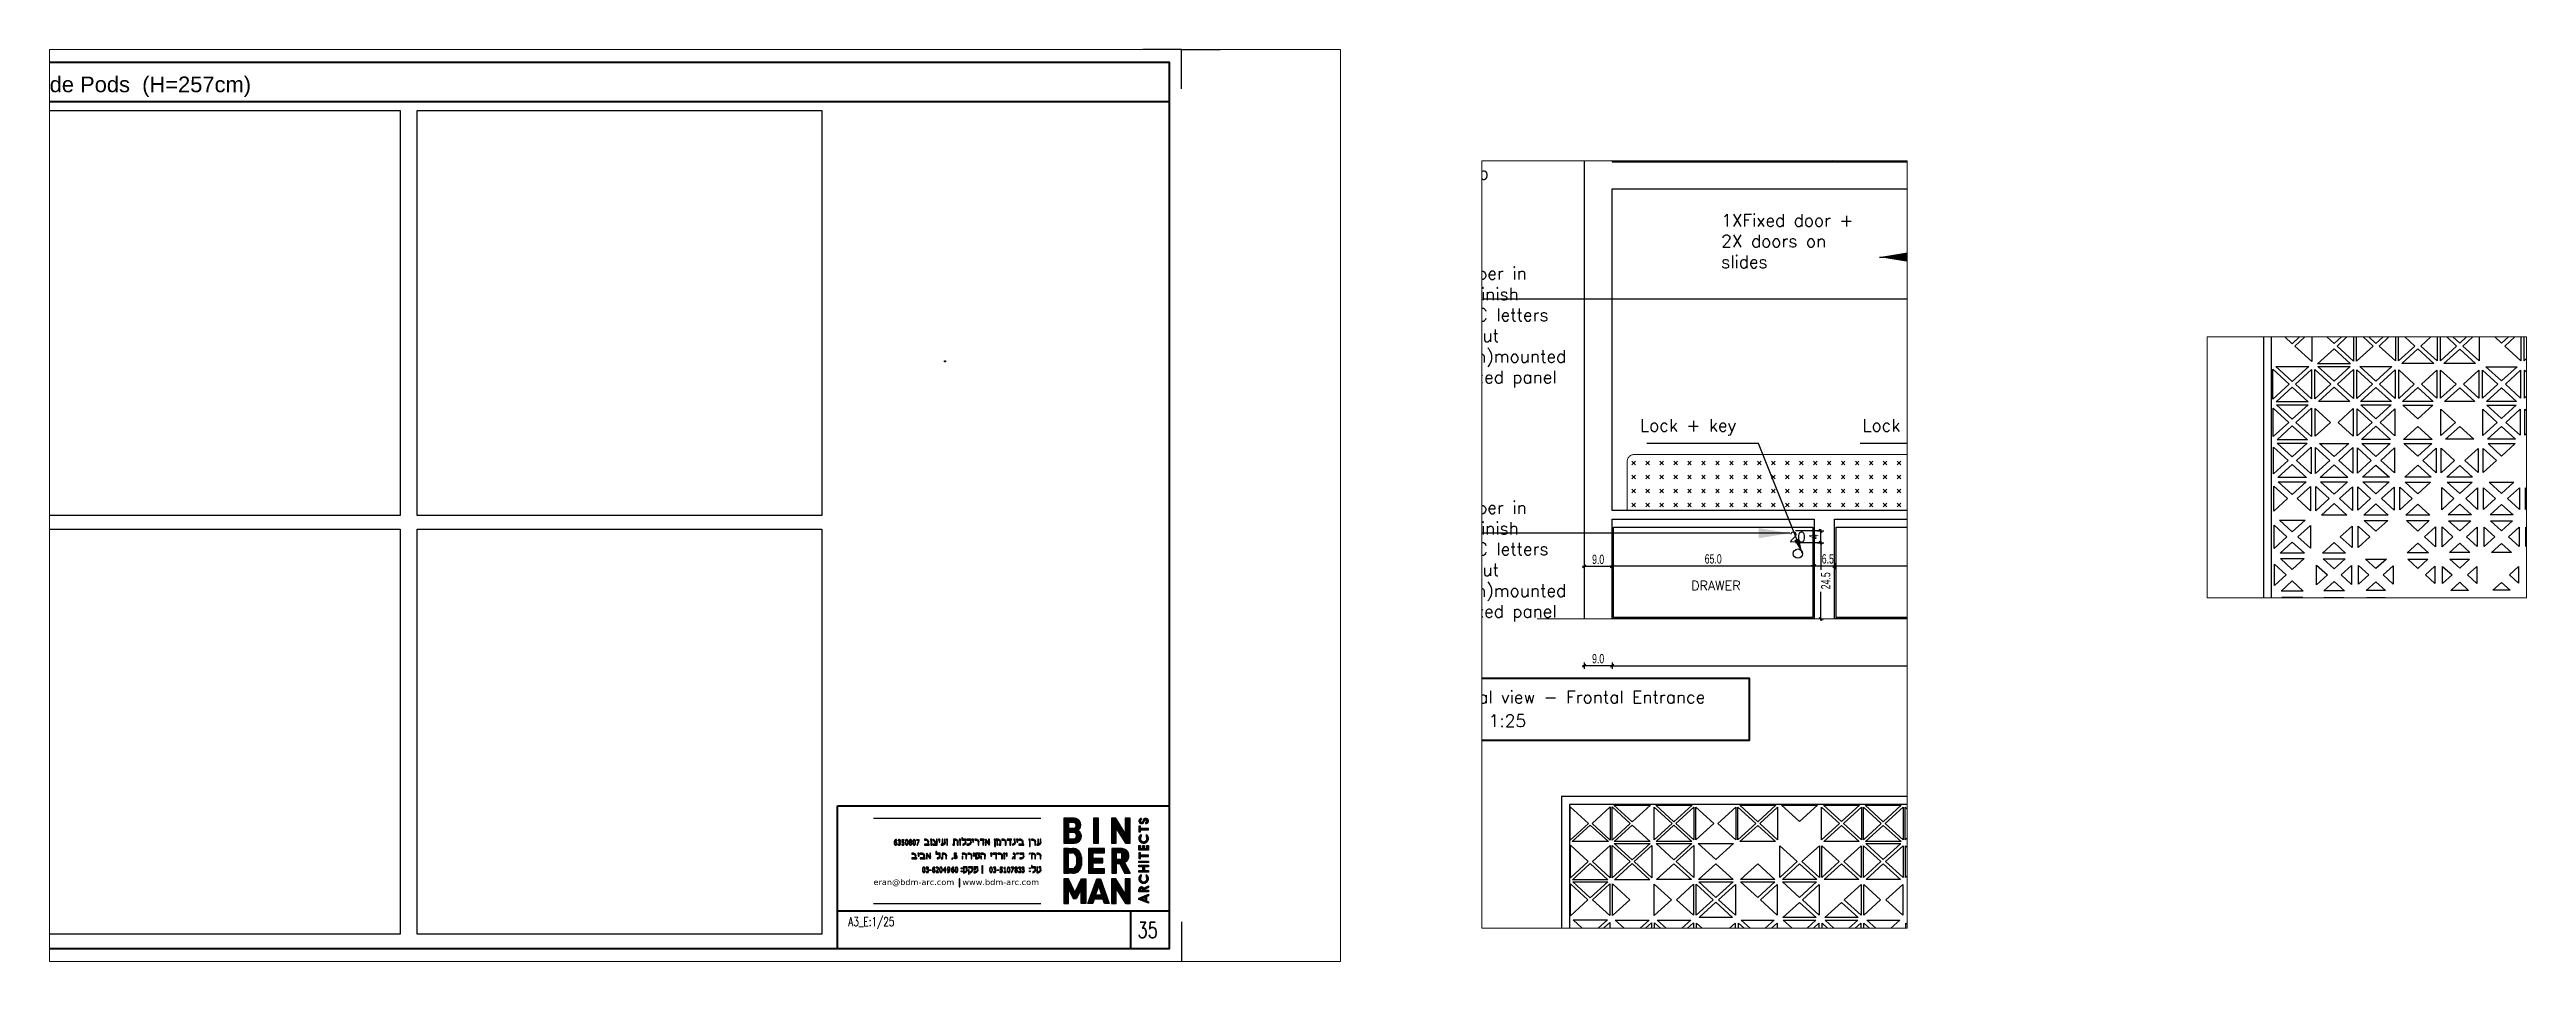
# Paper-space layout 'Layout2' of a CAD drawing. Header units: millimetres. Extents: x 0 to 797, y -3 to 290.
# The model-space entities are those that its viewports show. They can reach past a viewport. Long polylines and large blocks are cut down to what shows.
import ezdxf

# ---------------------------------------------------------------- set-up
doc = ezdxf.new("R2010")
doc.units = ezdxf.units.MM
doc.linetypes.add('949-502A- XREF$0$HIDDEN', pattern=[0.375, 0.25, -0.125])
doc.linetypes.add('DASHED', pattern=[19.05, 12.7, -6.35])
doc.layers.get('DEFPOINTS').update_dxf_attribs({"color": 254})
for name, color, linetype, lineweight in [('1 - bed panels', 170, 'Continuous', 9), ('1 - plaster', 1, 'Continuous', 9), ('A-VIEW-30', 6, 'Continuous', 15)]:
    doc.layers.add(name, color=color, linetype=linetype, lineweight=lineweight)
for name, color, linetype in [('A-Ceiling Color Navy', 156, 'DASHED'), ('A-dim-work', 8, 'Continuous'), ('A-VIEW-20', 1, 'Continuous'), ('TEXT', 14, 'Continuous')]:
    doc.layers.add(name, color=color, linetype=linetype)
doc.styles.add('CAMPOS-C', font='ROMANS', dxfattribs={"width": 0.75, "height": 2.2})
doc.styles.add('ENGLISH', font='romans.shx', dxfattribs={"height": 2})
doc.styles.add('hebtovna', font='hebtovna', dxfattribs={"width": 0.7})
doc.styles.add('Recoleta bold', font='')
doc.styles.get("Standard").update_dxf_attribs({"font": 'arial.ttf'})
doc.styles.add('Tahoma', font='tahoma.ttf')
doc.styles.get('Recoleta bold').set_extended_font_data('Recoleta Alt Bold', bold=True)
doc.dimstyles.new('Copy of gl-D10', dxfattribs={"dimtxt": 2, "dimasz": 1, "dimexe": 1, "dimexo": 1, "dimgap": 1, "dimtad": 0, "dimdec": 1, "dimzin": 0, "dimdsep": 46, "dimtxsty": 'hebtovna', "dimblk": 'OBLIQUE', "dimblk1": 'OBLIQUE', "dimblk2": 'OBLIQUE', "dimcen": 0, "dimdle": 0.5, "dimclrd": 256, "dimclre": 256, "dimclrt": 256, "dimadec": 0, "dimazin": 0, "dimtfac": 0.05, "dimtdec": 1, "dimtix": 1, "dimtmove": 2, "dimatfit": 0, "dimfxl": 1, "dimfxlon": 1, "dimtvp": 0.75, "dimtolj": 1, "dimtzin": 0, "dimarcsym": 0})
doc.dimstyles.new('D-50', dxfattribs={"dimtxt": 11, "dimasz": 0.5, "dimexe": 0.2, "dimexo": 0, "dimgap": 0.8, "dimtad": 0, "dimdec": 0, "dimdsep": 46, "dimtxsty": 'Standard', "dimblk": 'ar11', "dimcen": 20, "dimdle": 0.1, "dimse1": 1, "dimse2": 1, "dimclrt": 2, "dimadec": 0, "dimazin": 0, "dimtfac": 1, "dimtdec": 0, "dimtix": 1, "dimtmove": 2, "dimatfit": 3, "dimfxl": 1, "dimtvp": 1, "dimtolj": 1, "dimlwd": -1, "dimlwe": -1, "dimarcsym": 0})
picture_1 = doc.add_image_def('image1.jpg', size_in_pixel=(1500, 1500))
picture_2 = doc.add_image_def('image2.jpg', size_in_pixel=(1500, 1500))
picture_3 = doc.add_image_def('image3.jpg', size_in_pixel=(1500, 1500))
picture_4 = doc.add_image_def('image4.jpg', size_in_pixel=(1500, 1500))

psp = doc.layouts.new('Layout2')

msp = doc.modelspace()

# ---------------------------------------------------------------- texts
at = {"layer": 'A-dim-work', "color": 6, "lineweight": 40, "ltscale": 20, "style": 'CAMPOS-C', "width": 0.75}
for s, height, p in [('A3_E:1/25', 7.0124, (9527.154, 4588.594)), ('35', 12.6, (9759.789, 4579.004))]:
    msp.add_text(s, height=height, dxfattribs=at).set_placement(p)
at = {"layer": 'A-dim-work', "color": 6, "lineweight": 40, "ltscale": 20, "insert": (8869.555, 5271.011), "char_height": 12.6, "width": 242.5683, "attachment_point": 1}
msp.add_mtext('Side Pods  (H=257cm) ', dxfattribs=at)
at = {"layer": 'A-dim-work', "color": 6, "lineweight": 40, "ltscale": 20, "style": 'ENGLISH'}
for s, width, gutter_width, heights, insert, char_height, attachment_point in [('Carpentry board 20mm malamin EGGER{\\Fromans|c204; }F637 ST16{\\Fromans|c204; }Chromix blanco\\~Imitation Laminado{\\Fromans|c204; }', 66.47167, 1, [39.7], (7904.098, 5107.593), 4, 7), ('\\pxql;1XFixed door + 2X doors on slides', 55.23881, 1, [28.076], (8004.496, 5079.104), 4, 7), ('Pod number in \\Pa metal finish Black CNC letters metallic(cut aluminium)mounted on the fixed panel', 57.47982, 0, [0], (7901.513, 5040.721), 4, 7), ('\\pxql;Lock + key', 55.23881, 1, [24.84], (8033.673, 5025.241), 4, 9), ('\\pxql;Lock + key', 55.23881, 1, [24.84], (8105.173, 5025.241), 4, 9), ('Pod number in \\Pa metal finish Black CNC letters metallic(cut aluminium)mounted on the fixed panel', 57.47982, 0, [0], (7901.513, 4965.475), 4, 7), ('DRAWER', 17.42461, 300.452, [0], (7994.84, 4975.563), 3, 7), ('Frontal view - Frontal Entrance', 106.05378, 1, [0], (7912.446, 4943.238), 4, 1), ('Scale 1:25', 90.61171, 1, [0], (7912.803, 4935.633), 4, 1)]:
    msp.add_mtext_dynamic_manual_height_columns(s, width=width, gutter_width=gutter_width, heights=heights, dxfattribs=dict(at, insert=insert, char_height=char_height, attachment_point=attachment_point))
at = {"layer": 'A-VIEW-20', "insert": (8026.424, 4994.412), "char_height": 3.5, "attachment_point": 1, "line_spacing_factor": 0.771429, "style": 'Recoleta bold'}
msp.add_mtext_dynamic_manual_height_columns('{\\fRecoleta|b0|i0|c0|p2;20}', width=6.08288, gutter_width=50.625, heights=[0], dxfattribs=at)

# ---------------------------------------------------------------- blocks, each defined once
blk = doc.blocks.new('ar11')
for p, q in [((0, 14.887), (0, -14.887)), ((-4.243, -4.243), (4.243, 4.243)), ((-12.405, 0), (12.405, 0))]:
    blk.add_line(p, q)
blk = doc.blocks.new('ndhd')
at = {"layer": '1 - bed panels', "true_color": 0xc2c2c2}
h = blk.add_hatch(dxfattribs=at)
h.set_pattern_fill('CROSS', color=9, scale=0.5, angle=135)
h.set_pattern_definition([(135, (-154.6855, -22.06), (-4.490128, 4e-16), [1.5875, -4.7625]), (225, (-154.6855, -20.9375), (-4e-16, -4.490128), [1.5875, -4.7625])])
edge = h.paths.add_edge_path()
edge.add_line((271.25, 1403.97), (271.25, 1419.96))
edge.add_arc((269.25, 1419.96), 2, 0, 90)
edge.add_line((269.25, 1421.96), (73.66, 1421.96))
edge.add_arc((73.45, 1419.76), 2.21, 84.60612, 185.94119)
edge.add_line((71.25, 1419.53), (71.25, 1403.97))
edge.add_line((71.25, 1403.97), (271.25, 1403.97))
edge = h.paths.add_edge_path()
edge.add_line((227.75, 1431.96), (263.75, 1431.96))
edge.add_arc((263.75, 1429.96), 2, 0, 90, ccw=False)
edge.add_line((265.75, 1429.96), (265.75, 1423.96))
edge.add_arc((263.75, 1423.96), 2, -90, 0, ccw=False)
edge.add_line((263.75, 1421.96), (227.75, 1421.96))
edge.add_arc((227.75, 1423.96), 2, 180, 270, ccw=False)
edge.add_line((225.75, 1423.96), (225.76, 1429.32))
edge.add_arc((228.76, 1429.13), 3, 109.59123, 176.41345, ccw=False)
at = {"layer": '1 - bed panels', "color": 9, "true_color": 0xc2c2c2}
blk.add_lwpolyline([(271.25, 1403.97), (271.25, 1419.96, 0.414214), (269.25, 1421.96), (73.66, 1421.96, 0.473419), (71.25, 1419.53), (71.25, 1403.97)], format="xyb", close=True, dxfattribs=at)
blk = doc.blocks.new('_Oblique')
at = {"color": 0, "linetype": 'ByBlock', "lineweight": -2}
blk.add_line((-0.5, -0.5), (0.5, 0.5), dxfattribs=at)
blk = doc.blocks.new('*D177')
at = {"layer": 'A-dim-work', "color": 6, "lineweight": -2, "transparency": 16777216}
for p, q in [((7969.93, 4951.31), (7959.93, 4951.31)), ((7960.43, 4952.31), (7960.43, 4950.31)), ((7969.43, 4952.31), (7969.43, 4950.31))]:
    blk.add_line(p, q, dxfattribs=at)
at = {"layer": 'DEFPOINTS', "color": 0, "transparency": 16777216}
for p in [(7960.43, 5004.73), (7969.43, 5004.73), (7960.43, 4951.31)]:
    blk.add_point(p, dxfattribs=at)
at = {"layer": 'A-dim-work', "color": 6, "lineweight": -2, "transparency": 16777216, "rotation": 180}
blk.add_blockref('_Oblique', (7960.43, 4951.31), dxfattribs=at)
at = {"layer": 'A-dim-work', "color": 6, "lineweight": -2, "transparency": 16777216}
blk.add_blockref('_Oblique', (7969.43, 4951.31), dxfattribs=at)
at = {"layer": 'A-dim-work', "color": 6, "transparency": 16777216, "insert": (7964.93, 4953.56), "char_height": 3, "attachment_point": 5, "style": 'hebtovna'}
blk.add_mtext('\\A1;9.0', dxfattribs=at)
blk = doc.blocks.new('*D179')
at = {"layer": 'A-dim-work', "color": 6, "lineweight": -2, "transparency": 16777216}
for p, q in [((7968.93, 4951.31), (8180.93, 4951.31)), ((7969.43, 4952.31), (7969.43, 4950.31)), ((8180.43, 4952.31), (8180.43, 4950.31))]:
    blk.add_line(p, q, dxfattribs=at)
at = {"layer": 'DEFPOINTS', "color": 0, "transparency": 16777216}
for p in [(7969.43, 5011.6), (8180.43, 5011.6), (8180.43, 4951.31)]:
    blk.add_point(p, dxfattribs=at)
at = {"layer": 'A-dim-work', "color": 6, "lineweight": -2, "transparency": 16777216, "rotation": 180}
blk.add_blockref('_Oblique', (7969.43, 4951.31), dxfattribs=at)
at = {"layer": 'A-dim-work', "color": 6, "lineweight": -2, "transparency": 16777216}
blk.add_blockref('_Oblique', (8180.43, 4951.31), dxfattribs=at)
at = {"layer": 'A-dim-work', "color": 6, "transparency": 16777216, "insert": (8074.93, 4953.56), "char_height": 3, "attachment_point": 5, "style": 'hebtovna'}
blk.add_mtext('\\A1;211.0', dxfattribs=at)
blk = doc.blocks.new('*D190')
at = {"layer": 'A-dim-work', "color": 6, "lineweight": -2, "transparency": 16777216}
for p, q in [((7968.93, 4983.37), (8034.93, 4983.37)), ((7969.43, 4984.37), (7969.43, 4982.37)), ((8034.43, 4984.37), (8034.43, 4982.37))]:
    blk.add_line(p, q, dxfattribs=at)
at = {"layer": 'DEFPOINTS', "color": 0, "transparency": 16777216}
for p in [(7969.43, 4989.58), (8034.43, 4989.58), (8034.43, 4983.37)]:
    blk.add_point(p, dxfattribs=at)
at = {"layer": 'A-dim-work', "color": 6, "lineweight": -2, "transparency": 16777216, "rotation": 180}
blk.add_blockref('_Oblique', (7969.43, 4983.37), dxfattribs=at)
at = {"layer": 'A-dim-work', "color": 6, "lineweight": -2, "transparency": 16777216}
blk.add_blockref('_Oblique', (8034.43, 4983.37), dxfattribs=at)
at = {"layer": 'A-dim-work', "color": 6, "transparency": 16777216, "insert": (8001.93, 4985.62), "char_height": 3, "attachment_point": 5, "style": 'hebtovna'}
blk.add_mtext('\\A1;65.0', dxfattribs=at)
blk = doc.blocks.new('*D191')
at = {"layer": 'A-dim-work', "color": 6, "lineweight": -2, "transparency": 16777216}
for p, q in [((8034.43, 4983.37), (8033.43, 4983.37)), ((8034.43, 4984.37), (8034.43, 4982.37)), ((8034.43, 4983.37), (8040.93, 4983.37)), ((8040.93, 4984.37), (8040.93, 4982.37)), ((8040.93, 4983.37), (8041.93, 4983.37))]:
    blk.add_line(p, q, dxfattribs=at)
at = {"layer": 'DEFPOINTS', "color": 0, "transparency": 16777216}
for p in [(8034.43, 4989.58), (8040.93, 4989.58), (8040.93, 4983.37)]:
    blk.add_point(p, dxfattribs=at)
at = {"layer": 'A-dim-work', "color": 6, "lineweight": -2, "transparency": 16777216}
blk.add_blockref('_Oblique', (8034.43, 4983.37), dxfattribs=at)
at = {"layer": 'A-dim-work', "color": 6, "lineweight": -2, "transparency": 16777216, "rotation": 180}
blk.add_blockref('_Oblique', (8040.93, 4983.37), dxfattribs=at)
at = {"layer": 'A-dim-work', "color": 6, "transparency": 16777216, "insert": (8038.79, 4985.62), "char_height": 3, "attachment_point": 5, "style": 'hebtovna'}
blk.add_mtext('\\A1;6.5', dxfattribs=at)
blk = doc.blocks.new('*D192')
at = {"layer": 'A-dim-work', "color": 6, "lineweight": -2, "transparency": 16777216}
for p, q in [((8040.43, 4983.37), (8106.43, 4983.37)), ((8040.93, 4984.37), (8040.93, 4982.37)), ((8105.93, 4984.37), (8105.93, 4982.37))]:
    blk.add_line(p, q, dxfattribs=at)
at = {"layer": 'DEFPOINTS', "color": 0, "transparency": 16777216}
for p in [(8040.93, 4989.58), (8105.93, 4989.58), (8105.93, 4983.37)]:
    blk.add_point(p, dxfattribs=at)
at = {"layer": 'A-dim-work', "color": 6, "lineweight": -2, "transparency": 16777216, "rotation": 180}
blk.add_blockref('_Oblique', (8040.93, 4983.37), dxfattribs=at)
at = {"layer": 'A-dim-work', "color": 6, "lineweight": -2, "transparency": 16777216}
blk.add_blockref('_Oblique', (8105.93, 4983.37), dxfattribs=at)
at = {"layer": 'A-dim-work', "color": 6, "transparency": 16777216, "insert": (8073.43, 4985.62), "char_height": 3, "attachment_point": 5, "style": 'hebtovna'}
blk.add_mtext('\\A1;65.0', dxfattribs=at)
blk = doc.blocks.new('*D194')
at = {"layer": 'A-dim-work', "color": 6, "lineweight": -2, "transparency": 16777216}
for p, q in [((7969.93, 4983.22), (7959.93, 4983.22)), ((7960.43, 4984.22), (7960.43, 4982.22)), ((7969.43, 4984.22), (7969.43, 4982.22))]:
    blk.add_line(p, q, dxfattribs=at)
at = {"layer": 'DEFPOINTS', "color": 0, "transparency": 16777216}
for p in [(7960.43, 4985.39), (7960.43, 4983.22), (7969.43, 4985.53)]:
    blk.add_point(p, dxfattribs=at)
at = {"layer": 'A-dim-work', "color": 6, "lineweight": -2, "transparency": 16777216, "rotation": 180}
blk.add_blockref('_Oblique', (7960.43, 4983.22), dxfattribs=at)
at = {"layer": 'A-dim-work', "color": 6, "lineweight": -2, "transparency": 16777216}
blk.add_blockref('_Oblique', (7969.43, 4983.22), dxfattribs=at)
at = {"layer": 'A-dim-work', "color": 6, "transparency": 16777216, "insert": (7964.93, 4985.47), "char_height": 3, "attachment_point": 5, "style": 'hebtovna'}
blk.add_mtext('\\A1;9.0', dxfattribs=at)
blk = doc.blocks.new('A$C70B91C7D')
at = {"layer": 'TEXT', "true_color": 0x311916}
h = blk.add_hatch(color=19, dxfattribs=at)
edge = h.paths.add_edge_path()
edge.add_ellipse((5.226, -0.171), major_axis=(-0.121, 0.121), ratio=1, start_angle=168.5865, end_angle=317.4007)
edge.add_line((5.219, 0), (4.95, 0))
edge.add_line((4.95, 0), (4.95, -0.645))
edge.add_line((4.95, -0.645), (5.232, -0.646))
edge.add_ellipse((5.232, -0.468), major_axis=(-0.126, 0.126), ratio=1, start_angle=134.8239, end_angle=284.9527)
edge = h.paths.add_edge_path(flags=16)
edge.add_line((5.074, -0.112), (5.198, -0.112))
edge.add_ellipse((5.202, -0.187), major_axis=(-0.0526, 0.0526), ratio=1, start_angle=130.8894, end_angle=317.7483, ccw=False)
edge.add_line((5.196, -0.261), (5.074, -0.261))
edge.add_line((5.074, -0.261), (5.074, -0.112))
edge = h.paths.add_edge_path(flags=16)
edge.add_line((5.074, -0.372), (5.208, -0.372))
edge.add_ellipse((5.205, -0.453), major_axis=(0.0568, 0.0568), ratio=1, start_angle=225.9299, end_angle=402.7078, ccw=False)
edge.add_line((5.206, -0.533), (5.074, -0.533))
edge.add_line((5.074, -0.533), (5.074, -0.372))
for points in [[(5.852, 0), (5.728, 0), (5.728, -0.645), (5.852, -0.645)], [(6.303, 0), (6.193, 0), (6.193, -0.645), (6.317, -0.645), (6.317, -0.249), (6.568, -0.645), (6.677, -0.645), (6.677, 0), (6.554, 0), (6.554, -0.395)], [(7.031, -0.115), (7.056, -0.063), (7.059, -0.057), (7.064, -0.052), (7.069, -0.048), (7.075, -0.046), (7.082, -0.045), (7.089, -0.046), (7.095, -0.048), (7.101, -0.052), (7.105, -0.057), (7.109, -0.062), (7.11, -0.069), (7.11, -0.075), (7.108, -0.082), (7.105, -0.087), (7.1, -0.092), (7.094, -0.095), (7.088, -0.097), (7.081, -0.098), (7.081, -0.139), (7.094, -0.138), (7.106, -0.135), (7.118, -0.13), (7.129, -0.123), (7.138, -0.115), (7.145, -0.105), (7.151, -0.094), (7.154, -0.082), (7.155, -0.07), (7.154, -0.058), (7.151, -0.046), (7.145, -0.035), (7.138, -0.025), (7.128, -0.016), (7.118, -0.01), (7.106, -0.005), (7.092, -0.002), (7.079, -0.001), (7.066, -0.003), (7.053, -0.007), (7.041, -0.013), (7.031, -0.021), (7.007, -0.08), (7.003, -0.087), (6.997, -0.094), (6.99, -0.098), (6.982, -0.101), (6.974, -0.102), (6.965, -0.101), (6.958, -0.097), (6.951, -0.092), (6.946, -0.085), (6.943, -0.078), (6.942, -0.069), (6.943, -0.062), (6.947, -0.054), (6.952, -0.048), (6.959, -0.043), (6.967, -0.04), (6.976, -0.039), (6.976, -0.004), (6.963, -0.005), (6.952, -0.009), (6.941, -0.014), (6.931, -0.021), (6.923, -0.03), (6.916, -0.039), (6.911, -0.05), (6.909, -0.062), (6.908, -0.073), (6.91, -0.085), (6.913, -0.096), (6.919, -0.106), (6.926, -0.115), (6.935, -0.123), (6.945, -0.129), (6.955, -0.134), (6.967, -0.137), (6.979, -0.138), (6.991, -0.137), (7.002, -0.134), (7.013, -0.129), (7.023, -0.123)], [(7.155, -0.262), (6.951, -0.262), (6.951, -0.203), (6.908, -0.203), (6.908, -0.35), (6.951, -0.35), (6.951, -0.297), (7.155, -0.297)], [(2.402, -0.546), (2.315, -0.546), (2.315, -0.504), (2.294, -0.504), (2.294, -0.572), (2.381, -0.572), (2.381, -0.621), (2.38, -0.63), (2.378, -0.639), (2.374, -0.648), (2.37, -0.655), (2.364, -0.661), (2.357, -0.666), (2.35, -0.668), (2.342, -0.669), (2.327, -0.669), (2.327, -0.696), (2.342, -0.696), (2.352, -0.695), (2.363, -0.691), (2.372, -0.685), (2.38, -0.678), (2.388, -0.669), (2.394, -0.658), (2.398, -0.646), (2.401, -0.634), (2.402, -0.621)], [(6.97, -0.474), (6.97, -0.421), (6.956, -0.429), (6.943, -0.439), (6.932, -0.45), (6.923, -0.463), (6.915, -0.476), (6.91, -0.491), (6.906, -0.506), (6.904, -0.521), (6.905, -0.537), (6.907, -0.552), (6.912, -0.567), (6.918, -0.581), (6.927, -0.594), (6.937, -0.606), (6.949, -0.617), (6.962, -0.626), (6.976, -0.634), (6.991, -0.64), (7.007, -0.644), (7.023, -0.646), (7.039, -0.646), (7.055, -0.644), (7.071, -0.64), (7.086, -0.635), (7.1, -0.627), (7.114, -0.618), (7.125, -0.607), (7.135, -0.595), (7.144, -0.582), (7.151, -0.568), (7.155, -0.553), (7.158, -0.537), (7.158, -0.522), (7.157, -0.506), (7.153, -0.491), (7.147, -0.477), (7.14, -0.463), (7.13, -0.45), (7.119, -0.439), (7.107, -0.429), (7.093, -0.421), (7.093, -0.474), (7.101, -0.483), (7.108, -0.494), (7.112, -0.506), (7.115, -0.518), (7.116, -0.53), (7.114, -0.542), (7.111, -0.554), (7.106, -0.566), (7.099, -0.576), (7.09, -0.586), (7.08, -0.594), (7.069, -0.6), (7.057, -0.605), (7.044, -0.608), (7.031, -0.608), (7.018, -0.608), (7.006, -0.605), (6.993, -0.6), (6.982, -0.594), (6.972, -0.586), (6.964, -0.576), (6.957, -0.566), (6.952, -0.554), (6.948, -0.542), (6.947, -0.53), (6.948, -0.518), (6.95, -0.506), (6.955, -0.494), (6.961, -0.483)], [(0.599, -0.619), (0.596, -0.615), (0.593, -0.613), (0.59, -0.61), (0.586, -0.609), (0.583, -0.608), (0.579, -0.607), (0.574, -0.607), (0.571, -0.607), (0.566, -0.608), (0.562, -0.609), (0.559, -0.611), (0.555, -0.614), (0.551, -0.617), (0.537, -0.617), (0.536, -0.623), (0.536, -0.629), (0.536, -0.635), (0.536, -0.639), (0.536, -0.645), (0.537, -0.651), (0.537, -0.656), (0.538, -0.661), (0.539, -0.666), (0.54, -0.667), (0.541, -0.673), (0.543, -0.678), (0.546, -0.682), (0.548, -0.686), (0.552, -0.69), (0.555, -0.693), (0.559, -0.695), (0.56, -0.696), (0.564, -0.697), (0.568, -0.698), (0.573, -0.698), (0.574, -0.698), (0.578, -0.698), (0.582, -0.697), (0.586, -0.695), (0.587, -0.695), (0.591, -0.692), (0.594, -0.689), (0.598, -0.685), (0.598, -0.684), (0.573, -0.683), (0.57, -0.683), (0.566, -0.681), (0.562, -0.679), (0.559, -0.675), (0.557, -0.672), (0.555, -0.668), (0.553, -0.662), (0.553, -0.661), (0.552, -0.656), (0.552, -0.651), (0.551, -0.645), (0.551, -0.639), (0.551, -0.634), (0.551, -0.63), (0.553, -0.629), (0.557, -0.626), (0.561, -0.624), (0.562, -0.624), (0.567, -0.623), (0.571, -0.622)], [(0.567, -0.576), (0.571, -0.573), (0.575, -0.572), (0.579, -0.571), (0.584, -0.57), (0.554, -0.568), (0.551, -0.572), (0.548, -0.577), (0.548, -0.577), (0.546, -0.581), (0.544, -0.586), (0.542, -0.591), (0.54, -0.596), (0.539, -0.602), (0.538, -0.607), (0.537, -0.612), (0.537, -0.617), (0.551, -0.617), (0.552, -0.611), (0.553, -0.605), (0.554, -0.599), (0.555, -0.594), (0.557, -0.59), (0.559, -0.586), (0.561, -0.582), (0.564, -0.579)], [(0.598, -0.556), (0.597, -0.556), (0.593, -0.555), (0.59, -0.554), (0.586, -0.554), (0.585, -0.554), (0.58, -0.555), (0.576, -0.555), (0.572, -0.557), (0.568, -0.558), (0.564, -0.56), (0.561, -0.562), (0.557, -0.565), (0.554, -0.568), (0.584, -0.57), (0.588, -0.571), (0.592, -0.571), (0.594, -0.572), (0.598, -0.574), (0.598, -0.574)], [(0.605, -0.63), (0.604, -0.628), (0.602, -0.623), (0.599, -0.619), (0.571, -0.622), (0.574, -0.622), (0.579, -0.623), (0.582, -0.624), (0.585, -0.627), (0.586, -0.628), (0.589, -0.632), (0.591, -0.637), (0.592, -0.64), (0.593, -0.645), (0.593, -0.651), (0.593, -0.656), (0.592, -0.662), (0.591, -0.667), (0.589, -0.671), (0.587, -0.675), (0.585, -0.678), (0.581, -0.681), (0.577, -0.683), (0.573, -0.683), (0.598, -0.684), (0.601, -0.68), (0.603, -0.676), (0.605, -0.67), (0.606, -0.667), (0.607, -0.662), (0.608, -0.656), (0.608, -0.651), (0.608, -0.645), (0.607, -0.64), (0.606, -0.635)], [(0.692, -0.686), (0.692, -0.685), (0.664, -0.682), (0.661, -0.682), (0.656, -0.682), (0.652, -0.68), (0.648, -0.678), (0.647, -0.678), (0.642, -0.675), (0.638, -0.673), (0.635, -0.67), (0.634, -0.67), (0.634, -0.69), (0.635, -0.691), (0.639, -0.692), (0.643, -0.694), (0.648, -0.696), (0.651, -0.697), (0.656, -0.698), (0.66, -0.698), (0.664, -0.698), (0.667, -0.698), (0.672, -0.698), (0.676, -0.697), (0.68, -0.695), (0.681, -0.695), (0.685, -0.692), (0.688, -0.689)], [(0.693, -0.565), (0.689, -0.562), (0.687, -0.56), (0.684, -0.558), (0.679, -0.556), (0.675, -0.555), (0.671, -0.554), (0.666, -0.554), (0.664, -0.554), (0.659, -0.555), (0.655, -0.555), (0.65, -0.557), (0.649, -0.557), (0.645, -0.559), (0.641, -0.561), (0.637, -0.563), (0.637, -0.582), (0.638, -0.582), (0.639, -0.581), (0.643, -0.578), (0.645, -0.577), (0.649, -0.574), (0.653, -0.573), (0.657, -0.571), (0.661, -0.57), (0.665, -0.57), (0.696, -0.57)], [(0.698, -0.577), (0.697, -0.573), (0.696, -0.57), (0.665, -0.57), (0.668, -0.57), (0.672, -0.571), (0.675, -0.572), (0.678, -0.574), (0.68, -0.576), (0.683, -0.58), (0.684, -0.584), (0.684, -0.589), (0.684, -0.594), (0.683, -0.599), (0.681, -0.603), (0.678, -0.607), (0.675, -0.609), (0.671, -0.611), (0.666, -0.612), (0.662, -0.613), (0.657, -0.613), (0.657, -0.628), (0.663, -0.628), (0.664, -0.628), (0.668, -0.628), (0.672, -0.629), (0.676, -0.63), (0.68, -0.633), (0.682, -0.636), (0.685, -0.641), (0.685, -0.642), (0.686, -0.647), (0.686, -0.653), (0.686, -0.655), (0.686, -0.661), (0.685, -0.666), (0.683, -0.67), (0.68, -0.675), (0.68, -0.675), (0.677, -0.678), (0.673, -0.68), (0.672, -0.681), (0.668, -0.682), (0.664, -0.682), (0.692, -0.685), (0.695, -0.681), (0.697, -0.677), (0.699, -0.672), (0.699, -0.671), (0.701, -0.666), (0.701, -0.66), (0.701, -0.654), (0.701, -0.649), (0.701, -0.644), (0.699, -0.639), (0.699, -0.638), (0.696, -0.633), (0.694, -0.629), (0.694, -0.629), (0.69, -0.625), (0.686, -0.623), (0.683, -0.621), (0.679, -0.62), (0.679, -0.619), (0.683, -0.617), (0.687, -0.615), (0.69, -0.612), (0.693, -0.608), (0.693, -0.607), (0.696, -0.603), (0.698, -0.598), (0.699, -0.593), (0.699, -0.587), (0.699, -0.583)], [(0.786, -0.688), (0.79, -0.685), (0.79, -0.684), (0.763, -0.682), (0.758, -0.682), (0.754, -0.681), (0.751, -0.68), (0.746, -0.678), (0.743, -0.677), (0.739, -0.674), (0.738, -0.674), (0.734, -0.671), (0.733, -0.671), (0.733, -0.691), (0.734, -0.691), (0.738, -0.693), (0.742, -0.695), (0.747, -0.696), (0.749, -0.697), (0.753, -0.698), (0.758, -0.698), (0.762, -0.698), (0.765, -0.698), (0.77, -0.698), (0.774, -0.697), (0.778, -0.695), (0.779, -0.694), (0.783, -0.692)], [(0.799, -0.557), (0.738, -0.557), (0.738, -0.628), (0.739, -0.628), (0.743, -0.627), (0.748, -0.626), (0.751, -0.626), (0.755, -0.625), (0.76, -0.625), (0.791, -0.622), (0.788, -0.618), (0.785, -0.615), (0.781, -0.613), (0.777, -0.611), (0.776, -0.611), (0.752, -0.61), (0.752, -0.573), (0.799, -0.573)], [(0.798, -0.635), (0.796, -0.631), (0.796, -0.63), (0.794, -0.626), (0.791, -0.622), (0.76, -0.625), (0.761, -0.625), (0.766, -0.625), (0.77, -0.626), (0.77, -0.626), (0.774, -0.628), (0.778, -0.631), (0.78, -0.634), (0.783, -0.639), (0.783, -0.64), (0.784, -0.645), (0.784, -0.651), (0.784, -0.654), (0.784, -0.659), (0.783, -0.664), (0.783, -0.664), (0.781, -0.669), (0.779, -0.674), (0.778, -0.674), (0.775, -0.678), (0.771, -0.68), (0.767, -0.682), (0.763, -0.682), (0.79, -0.684), (0.793, -0.68), (0.795, -0.675), (0.797, -0.67), (0.797, -0.668), (0.798, -0.663), (0.799, -0.657), (0.799, -0.651), (0.799, -0.646), (0.799, -0.641)], [(0.876, -0.557), (0.872, -0.555), (0.867, -0.554), (0.863, -0.554), (0.861, -0.554), (0.856, -0.555), (0.852, -0.556), (0.848, -0.558), (0.844, -0.56), (0.841, -0.563), (0.839, -0.567), (0.836, -0.571), (0.835, -0.573), (0.834, -0.576), (0.833, -0.58), (0.831, -0.585), (0.83, -0.59), (0.829, -0.595), (0.829, -0.6), (0.828, -0.606), (0.828, -0.613), (0.827, -0.619), (0.827, -0.626), (0.827, -0.628), (0.827, -0.635), (0.828, -0.641), (0.828, -0.648), (0.829, -0.653), (0.83, -0.659), (0.83, -0.664), (0.832, -0.669), (0.833, -0.673), (0.834, -0.677), (0.836, -0.681), (0.837, -0.683), (0.863, -0.683), (0.86, -0.683), (0.856, -0.682), (0.852, -0.679), (0.851, -0.677), (0.848, -0.673), (0.846, -0.668), (0.846, -0.667), (0.845, -0.662), (0.844, -0.656), (0.843, -0.651), (0.843, -0.649), (0.843, -0.644), (0.843, -0.639), (0.842, -0.633), (0.842, -0.626), (0.842, -0.624), (0.843, -0.618), (0.843, -0.612), (0.843, -0.607), (0.843, -0.602), (0.843, -0.6), (0.844, -0.594), (0.845, -0.589), (0.846, -0.584), (0.847, -0.581), (0.85, -0.577), (0.853, -0.573), (0.854, -0.572), (0.858, -0.57), (0.863, -0.569), (0.888, -0.569), (0.886, -0.565), (0.883, -0.562), (0.879, -0.559)], [(0.891, -0.576), (0.89, -0.572), (0.888, -0.569), (0.863, -0.569), (0.865, -0.57), (0.869, -0.571), (0.873, -0.573), (0.874, -0.575), (0.877, -0.579), (0.879, -0.584), (0.879, -0.585), (0.881, -0.59), (0.882, -0.595), (0.882, -0.601), (0.882, -0.604), (0.883, -0.609), (0.883, -0.614), (0.883, -0.62), (0.883, -0.626), (0.883, -0.629), (0.883, -0.635), (0.883, -0.641), (0.883, -0.646), (0.882, -0.651), (0.882, -0.653), (0.881, -0.659), (0.88, -0.664), (0.879, -0.668), (0.878, -0.671), (0.876, -0.676), (0.873, -0.679), (0.871, -0.681), (0.867, -0.682), (0.863, -0.683), (0.837, -0.683), (0.84, -0.687), (0.843, -0.691), (0.846, -0.693), (0.85, -0.696), (0.854, -0.697), (0.858, -0.698), (0.863, -0.698), (0.865, -0.698), (0.87, -0.698), (0.874, -0.697), (0.878, -0.695), (0.881, -0.692), (0.884, -0.689), (0.887, -0.685), (0.89, -0.681), (0.89, -0.68), (0.892, -0.676), (0.893, -0.672), (0.894, -0.668), (0.895, -0.663), (0.896, -0.658), (0.897, -0.652), (0.897, -0.646), (0.898, -0.64), (0.898, -0.633), (0.898, -0.626), (0.898, -0.625), (0.898, -0.618), (0.898, -0.611), (0.897, -0.605), (0.897, -0.599), (0.896, -0.594), (0.895, -0.589), (0.894, -0.584), (0.893, -0.58)], [(0.94, -0.644), (0.942, -0.639), (0.942, -0.638), (0.945, -0.634), (0.948, -0.63), (0.951, -0.626), (0.938, -0.625), (0.934, -0.629), (0.931, -0.632), (0.929, -0.636), (0.929, -0.637), (0.926, -0.641), (0.925, -0.646), (0.924, -0.652), (0.924, -0.657), (0.924, -0.657), (0.924, -0.663), (0.925, -0.668), (0.926, -0.673), (0.928, -0.678), (0.93, -0.683), (0.933, -0.687), (0.934, -0.687), (0.937, -0.691), (0.941, -0.693), (0.945, -0.696), (0.947, -0.696), (0.951, -0.698), (0.955, -0.698), (0.96, -0.699), (0.962, -0.699), (0.967, -0.698), (0.971, -0.697), (0.975, -0.695), (0.979, -0.693), (0.982, -0.69), (0.986, -0.687), (0.986, -0.686), (0.96, -0.685), (0.956, -0.684), (0.952, -0.683), (0.948, -0.68), (0.945, -0.677), (0.944, -0.676), (0.942, -0.672), (0.94, -0.667), (0.939, -0.662), (0.939, -0.656), (0.939, -0.654), (0.939, -0.649)], [(0.951, -0.569), (0.955, -0.568), (0.96, -0.567), (0.934, -0.566), (0.931, -0.57), (0.929, -0.575), (0.928, -0.58), (0.927, -0.585), (0.926, -0.59), (0.927, -0.593), (0.927, -0.598), (0.928, -0.604), (0.93, -0.608), (0.932, -0.61), (0.935, -0.614), (0.938, -0.618), (0.968, -0.617), (0.967, -0.617), (0.963, -0.615), (0.959, -0.613), (0.955, -0.61), (0.952, -0.608), (0.95, -0.607), (0.947, -0.604), (0.944, -0.6), (0.943, -0.599), (0.942, -0.594), (0.941, -0.588), (0.941, -0.587), (0.942, -0.582), (0.944, -0.577), (0.947, -0.573), (0.948, -0.572)], [(0.981, -0.561), (0.977, -0.558), (0.973, -0.556), (0.969, -0.555), (0.965, -0.554), (0.96, -0.554), (0.955, -0.554), (0.951, -0.555), (0.947, -0.556), (0.943, -0.558), (0.939, -0.561), (0.936, -0.564), (0.934, -0.566), (0.96, -0.567), (0.962, -0.568), (0.967, -0.569), (0.97, -0.571), (0.974, -0.574), (0.974, -0.574), (0.977, -0.579), (0.978, -0.584), (0.979, -0.589), (0.978, -0.594), (0.978, -0.599), (0.976, -0.604), (0.976, -0.605), (0.974, -0.609), (0.971, -0.613), (0.968, -0.617), (0.938, -0.618), (0.943, -0.621), (0.943, -0.622), (0.941, -0.622), (0.938, -0.625), (0.951, -0.626), (0.953, -0.627), (0.957, -0.629), (0.961, -0.631), (0.964, -0.633), (0.968, -0.635), (0.968, -0.635), (0.972, -0.638), (0.976, -0.642), (0.978, -0.645), (0.979, -0.648), (0.98, -0.653), (0.981, -0.659), (0.98, -0.664), (0.979, -0.669), (0.978, -0.674), (0.975, -0.678), (0.972, -0.681), (0.969, -0.683), (0.965, -0.684), (0.96, -0.685), (0.986, -0.686), (0.989, -0.682), (0.992, -0.677), (0.994, -0.673), (0.995, -0.668), (0.996, -0.662), (0.996, -0.657), (0.996, -0.656), (0.996, -0.65), (0.995, -0.645), (0.993, -0.64), (0.991, -0.636), (0.99, -0.635), (0.988, -0.632), (0.984, -0.628), (0.981, -0.625), (0.976, -0.622), (0.976, -0.622), (0.98, -0.619), (0.983, -0.616), (0.986, -0.612), (0.989, -0.607), (0.99, -0.605), (0.992, -0.599), (0.993, -0.594), (0.993, -0.589), (0.993, -0.587), (0.993, -0.582), (0.991, -0.576), (0.99, -0.572), (0.987, -0.568), (0.984, -0.564), (0.984, -0.564)], [(1.07, -0.557), (1.066, -0.555), (1.062, -0.554), (1.057, -0.554), (1.055, -0.554), (1.05, -0.555), (1.046, -0.556), (1.042, -0.558), (1.039, -0.56), (1.036, -0.563), (1.033, -0.567), (1.03, -0.571), (1.03, -0.573), (1.028, -0.576), (1.027, -0.58), (1.026, -0.585), (1.024, -0.59), (1.024, -0.595), (1.023, -0.6), (1.022, -0.606), (1.022, -0.613), (1.022, -0.619), (1.022, -0.626), (1.022, -0.628), (1.022, -0.635), (1.022, -0.641), (1.022, -0.648), (1.023, -0.653), (1.024, -0.659), (1.025, -0.664), (1.026, -0.669), (1.027, -0.673), (1.029, -0.677), (1.03, -0.681), (1.031, -0.683), (1.057, -0.683), (1.054, -0.683), (1.05, -0.682), (1.047, -0.679), (1.045, -0.677), (1.043, -0.673), (1.04, -0.668), (1.04, -0.667), (1.039, -0.662), (1.038, -0.656), (1.037, -0.651), (1.037, -0.649), (1.037, -0.644), (1.037, -0.639), (1.037, -0.633), (1.037, -0.626), (1.037, -0.624), (1.037, -0.618), (1.037, -0.612), (1.037, -0.607), (1.038, -0.602), (1.038, -0.6), (1.038, -0.594), (1.039, -0.589), (1.041, -0.584), (1.042, -0.581), (1.044, -0.577), (1.047, -0.573), (1.048, -0.572), (1.052, -0.57), (1.057, -0.569), (1.083, -0.569), (1.08, -0.565), (1.077, -0.562), (1.074, -0.559)], [(1.088, -0.584), (1.087, -0.58), (1.086, -0.576), (1.084, -0.572), (1.083, -0.569), (1.057, -0.569), (1.059, -0.57), (1.064, -0.571), (1.067, -0.573), (1.069, -0.575), (1.071, -0.579), (1.073, -0.584), (1.074, -0.585), (1.075, -0.59), (1.076, -0.595), (1.076, -0.601), (1.077, -0.604), (1.077, -0.609), (1.077, -0.614), (1.077, -0.62), (1.077, -0.626), (1.077, -0.629), (1.077, -0.635), (1.077, -0.641), (1.077, -0.646), (1.076, -0.651), (1.076, -0.653), (1.076, -0.659), (1.075, -0.664), (1.073, -0.668), (1.072, -0.671), (1.07, -0.676), (1.067, -0.679), (1.066, -0.681), (1.062, -0.682), (1.057, -0.683), (1.031, -0.683), (1.034, -0.687), (1.037, -0.691), (1.04, -0.693), (1.044, -0.696), (1.048, -0.697), (1.052, -0.698), (1.057, -0.698), (1.059, -0.698), (1.064, -0.698), (1.068, -0.697), (1.072, -0.695), (1.075, -0.692), (1.079, -0.689), (1.081, -0.685), (1.084, -0.681), (1.084, -0.68), (1.086, -0.676), (1.087, -0.672), (1.088, -0.668), (1.09, -0.663), (1.09, -0.658), (1.091, -0.652), (1.092, -0.646), (1.092, -0.64), (1.092, -0.633), (1.092, -0.626), (1.092, -0.625), (1.092, -0.618), (1.092, -0.611), (1.092, -0.605), (1.091, -0.599), (1.09, -0.594), (1.089, -0.589)], [(1.19, -0.557), (1.12, -0.557), (1.12, -0.573), (1.177, -0.573), (1.126, -0.696), (1.142, -0.696), (1.19, -0.578)], [(1.4, -0.556), (1.391, -0.55), (1.381, -0.547), (1.37, -0.546), (1.322, -0.546), (1.322, -0.572), (1.37, -0.572), (1.378, -0.573), (1.385, -0.576), (1.392, -0.58), (1.398, -0.586), (1.403, -0.594), (1.406, -0.602), (1.408, -0.611), (1.409, -0.621), (1.409, -0.669), (1.322, -0.669), (1.322, -0.696), (1.451, -0.696), (1.451, -0.669), (1.43, -0.669), (1.43, -0.621), (1.429, -0.608), (1.427, -0.595), (1.422, -0.583), (1.416, -0.572), (1.409, -0.563)], [(1.514, -0.546), (1.481, -0.546), (1.481, -0.572), (1.493, -0.572), (1.493, -0.696), (1.514, -0.696)], [(1.655, -0.546), (1.634, -0.546), (1.634, -0.602), (1.632, -0.609), (1.629, -0.616), (1.625, -0.621), (1.619, -0.624), (1.556, -0.546), (1.541, -0.564), (1.625, -0.669), (1.541, -0.669), (1.541, -0.696), (1.649, -0.696), (1.664, -0.677), (1.637, -0.643), (1.644, -0.638), (1.649, -0.63), (1.653, -0.622), (1.655, -0.612), (1.655, -0.602)], [(1.727, -0.546), (1.694, -0.546), (1.694, -0.572), (1.706, -0.572), (1.706, -0.621), (1.727, -0.621)], [(1.865, -0.546), (1.844, -0.546), (1.844, -0.621), (1.843, -0.63), (1.841, -0.639), (1.838, -0.648), (1.833, -0.655), (1.827, -0.661), (1.82, -0.666), (1.813, -0.668), (1.805, -0.669), (1.805, -0.546), (1.784, -0.546), (1.784, -0.669), (1.757, -0.669), (1.757, -0.696), (1.805, -0.696), (1.816, -0.695), (1.826, -0.691), (1.835, -0.685), (1.844, -0.678), (1.851, -0.669), (1.857, -0.658), (1.862, -0.646), (1.864, -0.634), (1.865, -0.621)], [(1.928, -0.546), (1.895, -0.546), (1.895, -0.572), (1.907, -0.572), (1.907, -0.696), (1.928, -0.696)], [(2.171, -0.556), (2.162, -0.55), (2.152, -0.547), (2.141, -0.546), (2.084, -0.546), (2.084, -0.669), (2.063, -0.669), (2.063, -0.696), (2.105, -0.696), (2.105, -0.572), (2.141, -0.572), (2.149, -0.573), (2.156, -0.576), (2.163, -0.58), (2.169, -0.586), (2.173, -0.594), (2.177, -0.602), (2.179, -0.611), (2.18, -0.621), (2.18, -0.696), (2.201, -0.696), (2.201, -0.621), (2.2, -0.608), (2.197, -0.595), (2.193, -0.583), (2.187, -0.572), (2.18, -0.563)], [(2.264, -0.546), (2.231, -0.546), (2.231, -0.572), (2.243, -0.572), (2.243, -0.696), (2.264, -0.696)], [(2.54, -0.546), (2.432, -0.546), (2.432, -0.572), (2.519, -0.572), (2.519, -0.621), (2.518, -0.63), (2.516, -0.639), (2.512, -0.648), (2.508, -0.655), (2.502, -0.661), (2.495, -0.666), (2.487, -0.668), (2.48, -0.669), (2.432, -0.669), (2.432, -0.696), (2.48, -0.696), (2.49, -0.695), (2.5, -0.691), (2.51, -0.685), (2.519, -0.678), (2.526, -0.669), (2.532, -0.658), (2.536, -0.646), (2.539, -0.634), (2.54, -0.621)], [(2.603, -0.546), (2.57, -0.546), (2.57, -0.572), (2.582, -0.572), (2.582, -0.621), (2.603, -0.621)], [(2.711, -0.556), (2.701, -0.55), (2.691, -0.547), (2.681, -0.546), (2.633, -0.546), (2.633, -0.572), (2.681, -0.572), (2.689, -0.573), (2.696, -0.576), (2.703, -0.58), (2.708, -0.586), (2.713, -0.594), (2.717, -0.602), (2.719, -0.611), (2.72, -0.621), (2.72, -0.696), (2.741, -0.696), (2.741, -0.621), (2.74, -0.608), (2.737, -0.595), (2.733, -0.583), (2.727, -0.572), (2.719, -0.563)], [(2.879, -0.546), (2.771, -0.546), (2.771, -0.572), (2.843, -0.572), (2.843, -0.696), (2.864, -0.696), (2.864, -0.572), (2.879, -0.572)], [(3.017, -0.546), (2.996, -0.546), (2.996, -0.617), (2.996, -0.621), (2.994, -0.624), (2.992, -0.627), (2.989, -0.629), (2.986, -0.629), (2.983, -0.627), (2.981, -0.624), (2.918, -0.546), (2.903, -0.564), (2.927, -0.594), (2.92, -0.598), (2.915, -0.604), (2.911, -0.611), (2.909, -0.619), (2.909, -0.628), (2.909, -0.696), (2.93, -0.696), (2.93, -0.624), (2.93, -0.62), (2.931, -0.617), (2.934, -0.614), (2.936, -0.612), (2.94, -0.613), (2.943, -0.614), (2.945, -0.617), (3.008, -0.696), (3.023, -0.677), (2.999, -0.647), (3.005, -0.643), (3.011, -0.638), (3.014, -0.63), (3.017, -0.622), (3.017, -0.613)], [(3.173, -0.546), (3.14, -0.546), (3.14, -0.572), (3.152, -0.572), (3.152, -0.737), (3.173, -0.737)], [(3.281, -0.556), (3.272, -0.55), (3.262, -0.547), (3.251, -0.546), (3.194, -0.546), (3.194, -0.572), (3.206, -0.572), (3.206, -0.696), (3.227, -0.696), (3.227, -0.572), (3.251, -0.572), (3.259, -0.573), (3.266, -0.576), (3.273, -0.58), (3.279, -0.586), (3.284, -0.594), (3.287, -0.602), (3.289, -0.611), (3.29, -0.621), (3.29, -0.669), (3.257, -0.669), (3.257, -0.696), (3.311, -0.696), (3.311, -0.621), (3.31, -0.608), (3.308, -0.595), (3.303, -0.583), (3.297, -0.572), (3.29, -0.563)], [(3.419, -0.556), (3.41, -0.55), (3.4, -0.547), (3.389, -0.546), (3.341, -0.546), (3.341, -0.572), (3.389, -0.572), (3.397, -0.573), (3.404, -0.576), (3.411, -0.58), (3.417, -0.586), (3.422, -0.594), (3.425, -0.602), (3.428, -0.611), (3.428, -0.621), (3.428, -0.696), (3.449, -0.696), (3.449, -0.621), (3.448, -0.608), (3.446, -0.595), (3.441, -0.583), (3.435, -0.572), (3.428, -0.563)], [(3.587, -0.546), (3.479, -0.546), (3.479, -0.572), (3.551, -0.572), (3.551, -0.696), (3.572, -0.696), (3.572, -0.572), (3.587, -0.572)], [(3.689, -0.546), (3.647, -0.546), (3.647, -0.572), (3.668, -0.572), (3.668, -0.621), (3.667, -0.63), (3.665, -0.639), (3.662, -0.648), (3.657, -0.655), (3.651, -0.661), (3.644, -0.666), (3.637, -0.668), (3.629, -0.669), (3.617, -0.669), (3.617, -0.696), (3.629, -0.696), (3.64, -0.695), (3.65, -0.691), (3.659, -0.685), (3.668, -0.678), (3.675, -0.669), (3.681, -0.658), (3.686, -0.646), (3.688, -0.634), (3.689, -0.621)], [(3.752, -0.546), (3.719, -0.546), (3.719, -0.572), (3.731, -0.572), (3.731, -0.621), (3.752, -0.621)], [(3.851, -0.55), (3.841, -0.547), (3.83, -0.546), (3.782, -0.546), (3.782, -0.572), (3.83, -0.572), (3.838, -0.573), (3.845, -0.576), (3.852, -0.58), (3.858, -0.586), (3.863, -0.594), (3.866, -0.602), (3.868, -0.611), (3.869, -0.621), (3.869, -0.669), (3.782, -0.669), (3.782, -0.696), (3.911, -0.696), (3.911, -0.669), (3.89, -0.669), (3.89, -0.621), (3.889, -0.608), (3.886, -0.595), (3.882, -0.583), (3.876, -0.572), (3.869, -0.563), (3.86, -0.556)], [(4.079, -0.546), (4.046, -0.546), (4.046, -0.572), (4.058, -0.572), (4.058, -0.737), (4.079, -0.737)], [(4.196, -0.563), (4.187, -0.556), (4.178, -0.55), (4.167, -0.547), (4.157, -0.546), (4.109, -0.546), (4.109, -0.572), (4.157, -0.572), (4.165, -0.573), (4.172, -0.576), (4.179, -0.58), (4.185, -0.586), (4.189, -0.594), (4.193, -0.602), (4.195, -0.611), (4.196, -0.621), (4.196, -0.696), (4.217, -0.696), (4.217, -0.621), (4.216, -0.608), (4.213, -0.595), (4.209, -0.583), (4.203, -0.572)], [(4.333, -0.678), (4.341, -0.669), (4.347, -0.658), (4.351, -0.646), (4.354, -0.634), (4.355, -0.621), (4.355, -0.546), (4.334, -0.546), (4.334, -0.621), (4.333, -0.63), (4.331, -0.639), (4.327, -0.648), (4.322, -0.655), (4.317, -0.661), (4.31, -0.666), (4.303, -0.668), (4.295, -0.669), (4.295, -0.546), (4.274, -0.546), (4.274, -0.669), (4.247, -0.669), (4.247, -0.696), (4.295, -0.696), (4.305, -0.695), (4.316, -0.691), (4.325, -0.685)], [(7.155, -0.708), (7.112, -0.708), (7.112, -0.79), (7.05, -0.79), (7.05, -0.708), (7.013, -0.708), (7.013, -0.79), (6.951, -0.79), (6.951, -0.708), (6.908, -0.708), (6.908, -0.832), (7.155, -0.832)], [(1.071, -0.915), (1.056, -0.908), (1.041, -0.906), (0.993, -0.906), (0.993, -0.932), (1.041, -0.932), (1.053, -0.934), (1.064, -0.941), (1.073, -0.952), (1.078, -0.966), (1.08, -0.981), (1.08, -1.029), (0.993, -1.029), (0.993, -1.055), (1.122, -1.055), (1.122, -1.029), (1.101, -1.029), (1.101, -0.981), (1.099, -0.961), (1.093, -0.943), (1.083, -0.928)], [(1.185, -0.906), (1.152, -0.906), (1.152, -0.932), (1.164, -0.932), (1.164, -0.981), (1.185, -0.981)], [(1.293, -0.915), (1.278, -0.908), (1.263, -0.906), (1.215, -0.906), (1.215, -0.932), (1.263, -0.932), (1.275, -0.934), (1.286, -0.941), (1.295, -0.952), (1.3, -0.966), (1.302, -0.981), (1.302, -1.029), (1.215, -1.029), (1.215, -1.055), (1.344, -1.055), (1.344, -1.029), (1.323, -1.029), (1.323, -0.981), (1.321, -0.961), (1.315, -0.943), (1.305, -0.928)], [(1.482, -0.906), (1.461, -0.906), (1.461, -0.977), (1.459, -0.985), (1.452, -0.989), (1.446, -0.984), (1.383, -0.906), (1.368, -0.924), (1.392, -0.954), (1.384, -0.959), (1.378, -0.967), (1.374, -0.977), (1.374, -0.988), (1.374, -1.055), (1.395, -1.055), (1.395, -0.984), (1.397, -0.976), (1.404, -0.972), (1.41, -0.977), (1.473, -1.055), (1.488, -1.037), (1.464, -1.007), (1.472, -1.002), (1.478, -0.994), (1.481, -0.984), (1.482, -0.973)], [(1.731, -0.906), (1.644, -0.906), (1.644, -0.864), (1.623, -0.864), (1.623, -0.932), (1.71, -0.932), (1.71, -0.981), (1.708, -0.996), (1.702, -1.009), (1.694, -1.02), (1.683, -1.027), (1.671, -1.029), (1.656, -1.029), (1.656, -1.055), (1.671, -1.055), (1.686, -1.053), (1.7, -1.046), (1.713, -1.034), (1.723, -1.018), (1.729, -1), (1.731, -0.981)], [(1.869, -0.915), (1.854, -0.908), (1.839, -0.906), (1.782, -0.906), (1.782, -1.029), (1.761, -1.029), (1.761, -1.055), (1.803, -1.055), (1.803, -0.932), (1.839, -0.932), (1.851, -0.934), (1.862, -0.941), (1.87, -0.952), (1.876, -0.966), (1.878, -0.981), (1.878, -1.055), (1.899, -1.055), (1.899, -0.981), (1.897, -0.961), (1.891, -0.943), (1.881, -0.928)], [(2.064, -1.036), (2.06, -1.029), (2.054, -1.028), (2.049, -1.033), (2.04, -1.052), (2.039, -1.06), (2.043, -1.067), (2.049, -1.068), (2.055, -1.063), (2.063, -1.044)], [(2.16, -0.906), (2.094, -0.906), (2.094, -0.995), (2.115, -0.995), (2.121, -0.987), (2.13, -0.984), (2.138, -0.987), (2.145, -0.995), (2.148, -1.007), (2.145, -1.018), (2.138, -1.026), (2.13, -1.029), (2.121, -1.026), (2.115, -1.018), (2.094, -1.018), (2.099, -1.033), (2.108, -1.045), (2.12, -1.053), (2.133, -1.055), (2.145, -1.053), (2.156, -1.046), (2.164, -1.035), (2.169, -1.022), (2.171, -1.007), (2.169, -0.992), (2.164, -0.978), (2.156, -0.967), (2.145, -0.96), (2.133, -0.958), (2.124, -0.958), (2.115, -0.962), (2.115, -0.932), (2.16, -0.932)], [(2.393, -0.915), (2.379, -0.908), (2.363, -0.906), (2.307, -0.906), (2.307, -0.932), (2.363, -0.932), (2.376, -0.934), (2.386, -0.941), (2.395, -0.952), (2.401, -0.966), (2.402, -0.981), (2.402, -1.055), (2.423, -1.055), (2.423, -0.981), (2.422, -0.961), (2.416, -0.943), (2.406, -0.928)], [(2.531, -0.915), (2.517, -0.908), (2.501, -0.906), (2.454, -0.906), (2.454, -0.932), (2.501, -0.932), (2.514, -0.934), (2.525, -0.941), (2.533, -0.952), (2.538, -0.966), (2.54, -0.981), (2.54, -1.055), (2.562, -1.055), (2.562, -0.981), (2.56, -0.961), (2.553, -0.943), (2.544, -0.928)], [(2.624, -0.906), (2.592, -0.906), (2.592, -0.932), (2.604, -0.932), (2.604, -0.981), (2.624, -0.981)], [(2.879, -0.915), (2.865, -0.908), (2.849, -0.906), (2.792, -0.906), (2.792, -0.932), (2.849, -0.932), (2.861, -0.934), (2.872, -0.941), (2.881, -0.952), (2.887, -0.966), (2.889, -0.981), (2.889, -1.055), (2.909, -1.055), (2.909, -0.981), (2.907, -0.961), (2.901, -0.943), (2.892, -0.928)], [(3.077, -0.906), (3.044, -0.906), (3.044, -0.932), (3.056, -0.932), (3.056, -0.981), (3.077, -0.981)], [(3.215, -0.906), (3.107, -0.906), (3.107, -0.932), (3.179, -0.932), (3.179, -1.055), (3.2, -1.055), (3.2, -0.932), (3.215, -0.932)], [(3.323, -0.915), (3.309, -0.908), (3.293, -0.906), (3.245, -0.906), (3.245, -0.932), (3.293, -0.932), (3.305, -0.934), (3.316, -0.941), (3.325, -0.952), (3.33, -0.966), (3.332, -0.981), (3.332, -1.055), (3.353, -1.055), (3.353, -0.981), (3.351, -0.961), (3.345, -0.943), (3.335, -0.928)], [(3.416, -0.906), (3.383, -0.906), (3.383, -0.932), (3.395, -0.932), (3.395, -1.055), (3.416, -1.055)], [(3.479, -0.906), (3.446, -0.906), (3.446, -0.932), (3.458, -0.932), (3.458, -0.981), (3.479, -0.981)], [(3.677, -0.916), (3.667, -0.909), (3.656, -0.906), (3.635, -0.906), (3.635, -0.932), (3.656, -0.932), (3.662, -0.935), (3.665, -0.943), (3.665, -0.992), (3.65, -0.995), (3.635, -1.004), (3.624, -1.018), (3.617, -1.036), (3.614, -1.055), (3.635, -1.055), (3.637, -1.041), (3.644, -1.029), (3.654, -1.021), (3.665, -1.018), (3.665, -1.055), (3.686, -1.055), (3.686, -0.943), (3.684, -0.929)], [(3.746, -0.913), (3.747, -0.905), (3.743, -0.898), (3.736, -0.897), (3.731, -0.902), (3.722, -0.92), (3.721, -0.929), (3.725, -0.936), (3.732, -0.937), (3.737, -0.932)], [(3.776, -0.913), (3.777, -0.905), (3.773, -0.898), (3.766, -0.897), (3.761, -0.902), (3.752, -0.92), (3.751, -0.929), (3.755, -0.936), (3.762, -0.937), (3.767, -0.932)], [(3.914, -0.906), (3.806, -0.906), (3.806, -0.932), (3.893, -0.932), (3.893, -0.981), (3.891, -0.996), (3.886, -1.009), (3.877, -1.02), (3.866, -1.027), (3.854, -1.029), (3.806, -1.029), (3.806, -1.055), (3.854, -1.055), (3.87, -1.053), (3.884, -1.046), (3.897, -1.034), (3.906, -1.018), (3.912, -1), (3.914, -0.981)], [(4.079, -0.913), (4.08, -0.905), (4.076, -0.898), (4.069, -0.897), (4.064, -0.902), (4.055, -0.92), (4.054, -0.929), (4.058, -0.936), (4.064, -0.937), (4.07, -0.932)], [(4.187, -0.915), (4.172, -0.908), (4.157, -0.906), (4.109, -0.906), (4.109, -1.055), (4.13, -1.055), (4.13, -0.932), (4.157, -0.932), (4.169, -0.934), (4.18, -0.941), (4.189, -0.952), (4.194, -0.966), (4.196, -0.981), (4.196, -1.055), (4.217, -1.055), (4.217, -0.981), (4.215, -0.961), (4.209, -0.943), (4.199, -0.928)], [(4.325, -0.915), (4.31, -0.908), (4.295, -0.906), (4.247, -0.906), (4.247, -0.932), (4.295, -0.932), (4.307, -0.934), (4.318, -0.941), (4.326, -0.952), (4.332, -0.966), (4.334, -0.981), (4.334, -1.055), (4.355, -1.055), (4.355, -0.981), (4.353, -0.961), (4.347, -0.943), (4.337, -0.928)], [(5.074, -0.786), (4.95, -0.786), (4.95, -1.431), (5.074, -1.431)], [(5.719, -0.786), (5.596, -0.786), (5.596, -1.431), (5.719, -1.431)], [(6.012, -0.786), (5.719, -0.786), (5.719, -0.898), (6.012, -0.898)], [(6.322, -0.786), (6.199, -0.786), (6.199, -1.431), (6.322, -1.431)], [(7.155, -0.955), (6.951, -0.955), (6.951, -0.896), (6.908, -0.896), (6.908, -1.043), (6.951, -1.043), (6.951, -0.99), (7.155, -0.99)], [(1.295, -1.289), (1.297, -1.287), (1.298, -1.286), (1.301, -1.284), (1.304, -1.283), (1.307, -1.283), (1.282, -1.282), (1.28, -1.285), (1.28, -1.286), (1.279, -1.289), (1.278, -1.291), (1.277, -1.294), (1.276, -1.297), (1.275, -1.3), (1.275, -1.303), (1.274, -1.307), (1.273, -1.31), (1.273, -1.314), (1.272, -1.318), (1.272, -1.322), (1.272, -1.326), (1.272, -1.331), (1.272, -1.335), (1.272, -1.34), (1.272, -1.341), (1.272, -1.346), (1.272, -1.351), (1.272, -1.355), (1.272, -1.359), (1.273, -1.363), (1.273, -1.367), (1.273, -1.371), (1.274, -1.374), (1.275, -1.378), (1.275, -1.381), (1.276, -1.384), (1.277, -1.387), (1.278, -1.39), (1.279, -1.392), (1.28, -1.395), (1.281, -1.395), (1.282, -1.398), (1.284, -1.401), (1.286, -1.403), (1.288, -1.405), (1.29, -1.407), (1.293, -1.409), (1.295, -1.41), (1.298, -1.411), (1.301, -1.412), (1.304, -1.412), (1.307, -1.412), (1.308, -1.412), (1.311, -1.412), (1.314, -1.412), (1.317, -1.411), (1.319, -1.41), (1.322, -1.409), (1.324, -1.407), (1.326, -1.405), (1.329, -1.403), (1.33, -1.401), (1.332, -1.398), (1.307, -1.397), (1.304, -1.397), (1.302, -1.396), (1.299, -1.395), (1.297, -1.393), (1.295, -1.391), (1.293, -1.389), (1.292, -1.386), (1.29, -1.382), (1.29, -1.379), (1.289, -1.376), (1.288, -1.372), (1.288, -1.368), (1.287, -1.364), (1.287, -1.363), (1.287, -1.36), (1.287, -1.356), (1.287, -1.352), (1.287, -1.349), (1.287, -1.344), (1.287, -1.34), (1.287, -1.338), (1.287, -1.334), (1.287, -1.33), (1.287, -1.326), (1.287, -1.323), (1.287, -1.319), (1.288, -1.316), (1.288, -1.312), (1.288, -1.308), (1.289, -1.304), (1.29, -1.301), (1.291, -1.298), (1.292, -1.295), (1.293, -1.292)], [(1.342, -1.321), (1.342, -1.317), (1.341, -1.313), (1.341, -1.31), (1.34, -1.306), (1.339, -1.303), (1.339, -1.3), (1.338, -1.297), (1.337, -1.294), (1.336, -1.291), (1.335, -1.288), (1.334, -1.286), (1.333, -1.285), (1.332, -1.282), (1.33, -1.279), (1.328, -1.277), (1.326, -1.275), (1.324, -1.273), (1.321, -1.271), (1.319, -1.27), (1.316, -1.269), (1.313, -1.268), (1.31, -1.268), (1.307, -1.268), (1.307, -1.268), (1.303, -1.268), (1.3, -1.268), (1.298, -1.269), (1.295, -1.27), (1.292, -1.271), (1.29, -1.273), (1.288, -1.275), (1.286, -1.277), (1.284, -1.279), (1.282, -1.282), (1.307, -1.283), (1.309, -1.283), (1.312, -1.284), (1.315, -1.285), (1.317, -1.287), (1.319, -1.288), (1.32, -1.291), (1.322, -1.294), (1.323, -1.298), (1.324, -1.3), (1.325, -1.304), (1.326, -1.307), (1.326, -1.311), (1.327, -1.315), (1.327, -1.317), (1.327, -1.321), (1.327, -1.324), (1.327, -1.328), (1.327, -1.332), (1.327, -1.336), (1.327, -1.34), (1.327, -1.343), (1.327, -1.347), (1.327, -1.351), (1.327, -1.355), (1.327, -1.358), (1.327, -1.362), (1.327, -1.365), (1.326, -1.368), (1.326, -1.372), (1.325, -1.376), (1.324, -1.379), (1.323, -1.382), (1.323, -1.385), (1.321, -1.388), (1.319, -1.391), (1.317, -1.393), (1.316, -1.394), (1.313, -1.396), (1.31, -1.397), (1.307, -1.397), (1.332, -1.398), (1.334, -1.395), (1.334, -1.394), (1.335, -1.391), (1.336, -1.389), (1.337, -1.386), (1.338, -1.383), (1.339, -1.38), (1.34, -1.377), (1.34, -1.373), (1.341, -1.37), (1.341, -1.366), (1.342, -1.362), (1.342, -1.358), (1.342, -1.354), (1.342, -1.349), (1.342, -1.345), (1.343, -1.34), (1.343, -1.339), (1.342, -1.334), (1.342, -1.33), (1.342, -1.325)], [(1.421, -1.274), (1.418, -1.272), (1.416, -1.271), (1.413, -1.27), (1.412, -1.269), (1.409, -1.269), (1.406, -1.268), (1.403, -1.268), (1.4, -1.268), (1.398, -1.268), (1.396, -1.268), (1.393, -1.268), (1.39, -1.269), (1.387, -1.269), (1.384, -1.27), (1.381, -1.271), (1.378, -1.272), (1.375, -1.274), (1.373, -1.275), (1.371, -1.276), (1.371, -1.296), (1.371, -1.296), (1.374, -1.294), (1.376, -1.292), (1.377, -1.292), (1.38, -1.29), (1.382, -1.288), (1.385, -1.287), (1.388, -1.286), (1.39, -1.285), (1.393, -1.284), (1.395, -1.284), (1.398, -1.284), (1.429, -1.283), (1.427, -1.281), (1.425, -1.278), (1.423, -1.276)], [(1.43, -1.286), (1.429, -1.283), (1.398, -1.284), (1.4, -1.284), (1.403, -1.284), (1.406, -1.285), (1.407, -1.285), (1.409, -1.286), (1.412, -1.288), (1.412, -1.289), (1.414, -1.291), (1.416, -1.294), (1.417, -1.296), (1.418, -1.299), (1.418, -1.303), (1.418, -1.305), (1.417, -1.309), (1.416, -1.312), (1.415, -1.315), (1.414, -1.318), (1.412, -1.32), (1.409, -1.322), (1.407, -1.324), (1.404, -1.325), (1.401, -1.326), (1.398, -1.326), (1.395, -1.326), (1.39, -1.326), (1.39, -1.342), (1.397, -1.342), (1.397, -1.342), (1.4, -1.342), (1.403, -1.342), (1.406, -1.343), (1.408, -1.344), (1.411, -1.345), (1.413, -1.347), (1.415, -1.348), (1.417, -1.351), (1.418, -1.355), (1.419, -1.356), (1.419, -1.359), (1.42, -1.363), (1.42, -1.367), (1.42, -1.369), (1.42, -1.373), (1.419, -1.376), (1.418, -1.379), (1.417, -1.382), (1.416, -1.386), (1.414, -1.389), (1.411, -1.391), (1.409, -1.393), (1.406, -1.394), (1.403, -1.395), (1.4, -1.396), (1.397, -1.396), (1.426, -1.398), (1.428, -1.395), (1.43, -1.392), (1.431, -1.389), (1.432, -1.385), (1.433, -1.383), (1.434, -1.379), (1.435, -1.376), (1.435, -1.372), (1.435, -1.368), (1.435, -1.367), (1.435, -1.363), (1.434, -1.359), (1.434, -1.356), (1.433, -1.353), (1.432, -1.351), (1.431, -1.348), (1.429, -1.345), (1.427, -1.342), (1.425, -1.34), (1.422, -1.338), (1.42, -1.337), (1.418, -1.336), (1.415, -1.334), (1.412, -1.334), (1.412, -1.332), (1.415, -1.331), (1.418, -1.33), (1.42, -1.328), (1.422, -1.326), (1.425, -1.324), (1.427, -1.321), (1.427, -1.321), (1.429, -1.318), (1.43, -1.315), (1.431, -1.312), (1.432, -1.308), (1.433, -1.305), (1.433, -1.301), (1.433, -1.301), (1.433, -1.297), (1.432, -1.293), (1.431, -1.29)], [(1.558, -1.292), (1.56, -1.29), (1.562, -1.288), (1.565, -1.286), (1.567, -1.285), (1.57, -1.285), (1.573, -1.284), (1.576, -1.284), (1.547, -1.282), (1.545, -1.285), (1.543, -1.287), (1.541, -1.29), (1.54, -1.292), (1.538, -1.295), (1.537, -1.298), (1.536, -1.301), (1.534, -1.305), (1.533, -1.308), (1.532, -1.312), (1.532, -1.316), (1.531, -1.319), (1.53, -1.322), (1.53, -1.326), (1.53, -1.329), (1.529, -1.333), (1.529, -1.337), (1.529, -1.341), (1.529, -1.344), (1.529, -1.348), (1.529, -1.351), (1.529, -1.355), (1.529, -1.359), (1.529, -1.363), (1.53, -1.366), (1.53, -1.37), (1.531, -1.373), (1.531, -1.376), (1.532, -1.379), (1.532, -1.381), (1.533, -1.385), (1.535, -1.388), (1.536, -1.391), (1.538, -1.394), (1.539, -1.397), (1.565, -1.397), (1.564, -1.397), (1.561, -1.396), (1.558, -1.395), (1.556, -1.394), (1.554, -1.392), (1.551, -1.389), (1.55, -1.386), (1.548, -1.383), (1.547, -1.38), (1.546, -1.376), (1.546, -1.375), (1.545, -1.372), (1.545, -1.368), (1.544, -1.365), (1.544, -1.361), (1.544, -1.357), (1.544, -1.352), (1.544, -1.351), (1.544, -1.348), (1.544, -1.347), (1.544, -1.344), (1.546, -1.342), (1.548, -1.341), (1.551, -1.339), (1.554, -1.338), (1.555, -1.337), (1.558, -1.337), (1.561, -1.336), (1.564, -1.336), (1.593, -1.334), (1.591, -1.331), (1.544, -1.33), (1.544, -1.329), (1.544, -1.325), (1.545, -1.321), (1.546, -1.317), (1.546, -1.313), (1.547, -1.31), (1.548, -1.306), (1.55, -1.303), (1.551, -1.301), (1.552, -1.298), (1.554, -1.296), (1.555, -1.294)], [(1.591, -1.27), (1.588, -1.269), (1.585, -1.268), (1.584, -1.268), (1.582, -1.268), (1.578, -1.268), (1.576, -1.268), (1.573, -1.268), (1.57, -1.269), (1.567, -1.269), (1.564, -1.27), (1.562, -1.271), (1.559, -1.272), (1.556, -1.274), (1.554, -1.276), (1.551, -1.278), (1.549, -1.28), (1.547, -1.282), (1.576, -1.284), (1.579, -1.284), (1.582, -1.284), (1.585, -1.285), (1.585, -1.285), (1.588, -1.286), (1.59, -1.288), (1.591, -1.288)], [(1.686, -1.286), (1.684, -1.283), (1.655, -1.284), (1.657, -1.284), (1.66, -1.284), (1.663, -1.285), (1.664, -1.286), (1.666, -1.287), (1.669, -1.289), (1.669, -1.29), (1.671, -1.293), (1.673, -1.297), (1.673, -1.299), (1.674, -1.303), (1.674, -1.307), (1.674, -1.307), (1.674, -1.311), (1.674, -1.315), (1.673, -1.318), (1.672, -1.322), (1.671, -1.325), (1.669, -1.328), (1.669, -1.33), (1.668, -1.332), (1.666, -1.335), (1.665, -1.337), (1.663, -1.34), (1.661, -1.343), (1.659, -1.346), (1.657, -1.349), (1.655, -1.353), (1.652, -1.356), (1.652, -1.357), (1.65, -1.36), (1.648, -1.363), (1.646, -1.365), (1.643, -1.368), (1.641, -1.371), (1.639, -1.373), (1.638, -1.374), (1.636, -1.377), (1.634, -1.379), (1.632, -1.382), (1.63, -1.385), (1.628, -1.387), (1.625, -1.39), (1.625, -1.409), (1.694, -1.409), (1.694, -1.393), (1.639, -1.393), (1.64, -1.393), (1.642, -1.391), (1.644, -1.388), (1.646, -1.386), (1.648, -1.383), (1.65, -1.38), (1.653, -1.377), (1.654, -1.376), (1.656, -1.373), (1.659, -1.371), (1.661, -1.368), (1.663, -1.365), (1.665, -1.363), (1.667, -1.36), (1.669, -1.357), (1.669, -1.357), (1.671, -1.354), (1.673, -1.351), (1.675, -1.349), (1.677, -1.346), (1.679, -1.343), (1.68, -1.34), (1.682, -1.337), (1.684, -1.334), (1.685, -1.331), (1.686, -1.328), (1.687, -1.325), (1.688, -1.321), (1.688, -1.321), (1.688, -1.317), (1.689, -1.314), (1.689, -1.31), (1.689, -1.306), (1.689, -1.304), (1.689, -1.3), (1.688, -1.296), (1.688, -1.292), (1.687, -1.289)], [(1.678, -1.276), (1.676, -1.274), (1.674, -1.272), (1.671, -1.271), (1.669, -1.27), (1.666, -1.269), (1.663, -1.268), (1.66, -1.268), (1.656, -1.268), (1.655, -1.268), (1.652, -1.268), (1.65, -1.268), (1.647, -1.269), (1.644, -1.269), (1.641, -1.27), (1.638, -1.271), (1.635, -1.272), (1.632, -1.274), (1.63, -1.275), (1.628, -1.276), (1.628, -1.296), (1.628, -1.296), (1.63, -1.294), (1.633, -1.292), (1.634, -1.291), (1.637, -1.29), (1.639, -1.288), (1.641, -1.287), (1.644, -1.286), (1.647, -1.285), (1.649, -1.284), (1.652, -1.284), (1.655, -1.284), (1.684, -1.283), (1.682, -1.28), (1.68, -1.278), (1.68, -1.278)], [(1.742, -1.289), (1.744, -1.287), (1.745, -1.286), (1.748, -1.284), (1.751, -1.283), (1.754, -1.283), (1.729, -1.282), (1.727, -1.285), (1.727, -1.286), (1.726, -1.289), (1.725, -1.291), (1.724, -1.294), (1.723, -1.297), (1.722, -1.3), (1.721, -1.303), (1.721, -1.307), (1.72, -1.31), (1.72, -1.314), (1.719, -1.318), (1.719, -1.322), (1.719, -1.326), (1.719, -1.331), (1.718, -1.335), (1.718, -1.34), (1.718, -1.341), (1.718, -1.346), (1.719, -1.351), (1.719, -1.355), (1.719, -1.359), (1.719, -1.363), (1.72, -1.367), (1.72, -1.371), (1.721, -1.374), (1.722, -1.378), (1.722, -1.381), (1.723, -1.384), (1.724, -1.387), (1.725, -1.39), (1.726, -1.392), (1.727, -1.395), (1.727, -1.395), (1.729, -1.398), (1.731, -1.401), (1.733, -1.403), (1.735, -1.405), (1.737, -1.407), (1.74, -1.409), (1.742, -1.41), (1.745, -1.411), (1.748, -1.412), (1.751, -1.412), (1.754, -1.412), (1.754, -1.412), (1.758, -1.412), (1.761, -1.412), (1.763, -1.411), (1.766, -1.41), (1.769, -1.409), (1.771, -1.407), (1.773, -1.405), (1.775, -1.403), (1.777, -1.401), (1.779, -1.398), (1.754, -1.397), (1.751, -1.397), (1.748, -1.396), (1.746, -1.395), (1.744, -1.393), (1.742, -1.391), (1.74, -1.389), (1.739, -1.386), (1.737, -1.382), (1.737, -1.379), (1.736, -1.376), (1.735, -1.372), (1.735, -1.368), (1.734, -1.364), (1.734, -1.363), (1.734, -1.36), (1.734, -1.356), (1.734, -1.352), (1.734, -1.349), (1.734, -1.344), (1.734, -1.34), (1.734, -1.338), (1.734, -1.334), (1.734, -1.33), (1.734, -1.326), (1.734, -1.323), (1.734, -1.319), (1.734, -1.316), (1.735, -1.312), (1.735, -1.308), (1.736, -1.304), (1.737, -1.301), (1.737, -1.298), (1.738, -1.295), (1.74, -1.292)], [(1.779, -1.282), (1.777, -1.279), (1.775, -1.277), (1.773, -1.275), (1.771, -1.273), (1.768, -1.271), (1.766, -1.27), (1.763, -1.269), (1.76, -1.268), (1.757, -1.268), (1.754, -1.268), (1.753, -1.268), (1.75, -1.268), (1.747, -1.268), (1.744, -1.269), (1.742, -1.27), (1.739, -1.271), (1.737, -1.273), (1.735, -1.275), (1.732, -1.277), (1.731, -1.279), (1.729, -1.282), (1.754, -1.283), (1.756, -1.283), (1.759, -1.284), (1.762, -1.285), (1.764, -1.287), (1.765, -1.288), (1.767, -1.291), (1.769, -1.294), (1.77, -1.298), (1.771, -1.3), (1.772, -1.304), (1.772, -1.307), (1.773, -1.311), (1.773, -1.315), (1.774, -1.317), (1.774, -1.321), (1.774, -1.324), (1.774, -1.328), (1.774, -1.332), (1.774, -1.336), (1.774, -1.34), (1.774, -1.343), (1.774, -1.347), (1.774, -1.351), (1.774, -1.355), (1.774, -1.358), (1.774, -1.362), (1.773, -1.365), (1.773, -1.368), (1.772, -1.372), (1.772, -1.376), (1.771, -1.379), (1.77, -1.382), (1.769, -1.385), (1.768, -1.388), (1.766, -1.391), (1.764, -1.393), (1.762, -1.394), (1.76, -1.396), (1.757, -1.397), (1.754, -1.397), (1.779, -1.398), (1.781, -1.395), (1.781, -1.394), (1.782, -1.391), (1.783, -1.389), (1.784, -1.386), (1.785, -1.383), (1.786, -1.38), (1.786, -1.377), (1.787, -1.373), (1.788, -1.37), (1.788, -1.366), (1.788, -1.362), (1.789, -1.358), (1.789, -1.354), (1.789, -1.349), (1.789, -1.345), (1.789, -1.34), (1.789, -1.339), (1.789, -1.334), (1.789, -1.33), (1.789, -1.325), (1.789, -1.321), (1.788, -1.317), (1.788, -1.313), (1.787, -1.31), (1.787, -1.306), (1.786, -1.303), (1.786, -1.3), (1.785, -1.297), (1.784, -1.294), (1.783, -1.291), (1.782, -1.288), (1.781, -1.286), (1.78, -1.285)], [(1.887, -1.347), (1.873, -1.347), (1.822, -1.347), (1.859, -1.293), (1.873, -1.271), (1.86, -1.271), (1.81, -1.342), (1.81, -1.362), (1.859, -1.362), (1.859, -1.409), (1.873, -1.409), (1.873, -1.362), (1.887, -1.362)], [(1.978, -1.279), (1.975, -1.277), (1.973, -1.274), (1.971, -1.273), (1.968, -1.271), (1.966, -1.27), (1.963, -1.269), (1.96, -1.268), (1.957, -1.268), (1.954, -1.268), (1.952, -1.268), (1.949, -1.268), (1.946, -1.269), (1.943, -1.27), (1.94, -1.271), (1.938, -1.272), (1.936, -1.274), (1.933, -1.276), (1.931, -1.278), (1.929, -1.281), (1.927, -1.283), (1.926, -1.286), (1.924, -1.289), (1.923, -1.293), (1.921, -1.296), (1.921, -1.298), (1.92, -1.301), (1.919, -1.304), (1.919, -1.308), (1.919, -1.312), (1.919, -1.316), (1.919, -1.319), (1.919, -1.323), (1.919, -1.327), (1.92, -1.33), (1.921, -1.334), (1.922, -1.337), (1.923, -1.34), (1.925, -1.343), (1.926, -1.346), (1.955, -1.344), (1.954, -1.344), (1.951, -1.344), (1.948, -1.343), (1.947, -1.343), (1.944, -1.341), (1.941, -1.339), (1.941, -1.338), (1.938, -1.336), (1.937, -1.333), (1.936, -1.329), (1.935, -1.326), (1.934, -1.323), (1.934, -1.319), (1.934, -1.315), (1.934, -1.311), (1.934, -1.307), (1.935, -1.303), (1.936, -1.3), (1.937, -1.297), (1.938, -1.294), (1.939, -1.291), (1.941, -1.289), (1.943, -1.287), (1.945, -1.285), (1.948, -1.284), (1.951, -1.283), (1.954, -1.283), (1.98, -1.283), (1.979, -1.28)], [(1.985, -1.292), (1.984, -1.289), (1.982, -1.286), (1.98, -1.283), (1.954, -1.283), (1.956, -1.283), (1.959, -1.284), (1.961, -1.285), (1.963, -1.286), (1.966, -1.288), (1.968, -1.291), (1.968, -1.291), (1.97, -1.294), (1.971, -1.297), (1.973, -1.301), (1.974, -1.305), (1.974, -1.305), (1.974, -1.308), (1.975, -1.312), (1.975, -1.315), (1.975, -1.319), (1.976, -1.323), (1.976, -1.328), (1.976, -1.329), (1.976, -1.333), (1.976, -1.333), (1.975, -1.336), (1.974, -1.338), (1.971, -1.339), (1.969, -1.341), (1.966, -1.342), (1.964, -1.343), (1.961, -1.343), (1.958, -1.344), (1.955, -1.344), (1.926, -1.346), (1.928, -1.349), (1.975, -1.35), (1.975, -1.35), (1.975, -1.355), (1.975, -1.359), (1.974, -1.363), (1.973, -1.366), (1.972, -1.37), (1.971, -1.373), (1.97, -1.376), (1.969, -1.379), (1.967, -1.382), (1.966, -1.384), (1.964, -1.386), (1.962, -1.389), (1.96, -1.391), (1.957, -1.392), (1.955, -1.394), (1.952, -1.395), (1.949, -1.395), (1.946, -1.396), (1.943, -1.396), (1.972, -1.398), (1.975, -1.396), (1.977, -1.393), (1.978, -1.39), (1.979, -1.388), (1.981, -1.385), (1.982, -1.382), (1.984, -1.379), (1.985, -1.376), (1.986, -1.372), (1.987, -1.368), (1.988, -1.364), (1.988, -1.361), (1.989, -1.358), (1.989, -1.354), (1.99, -1.35), (1.99, -1.347), (1.99, -1.343), (1.991, -1.339), (1.991, -1.336), (1.991, -1.332), (1.991, -1.329), (1.991, -1.325), (1.99, -1.321), (1.99, -1.317), (1.99, -1.313), (1.989, -1.31), (1.989, -1.306), (1.988, -1.303), (1.988, -1.3), (1.987, -1.299), (1.986, -1.295)], [(2.058, -1.29), (2.06, -1.288), (2.063, -1.286), (2.065, -1.285), (2.068, -1.285), (2.071, -1.284), (2.074, -1.284), (2.044, -1.282), (2.042, -1.285), (2.04, -1.287), (2.039, -1.29), (2.038, -1.292), (2.036, -1.295), (2.035, -1.298), (2.034, -1.301), (2.032, -1.305), (2.031, -1.308), (2.03, -1.312), (2.029, -1.316), (2.029, -1.319), (2.028, -1.322), (2.028, -1.326), (2.027, -1.329), (2.027, -1.333), (2.027, -1.337), (2.027, -1.341), (2.027, -1.344), (2.027, -1.348), (2.027, -1.351), (2.027, -1.355), (2.027, -1.359), (2.027, -1.363), (2.027, -1.366), (2.028, -1.37), (2.028, -1.373), (2.029, -1.376), (2.03, -1.379), (2.03, -1.381), (2.031, -1.385), (2.032, -1.388), (2.034, -1.391), (2.035, -1.394), (2.037, -1.397), (2.063, -1.397), (2.062, -1.397), (2.059, -1.396), (2.056, -1.395), (2.054, -1.394), (2.052, -1.392), (2.049, -1.389), (2.048, -1.386), (2.046, -1.383), (2.045, -1.38), (2.044, -1.376), (2.044, -1.375), (2.043, -1.372), (2.042, -1.368), (2.042, -1.365), (2.042, -1.361), (2.042, -1.357), (2.041, -1.352), (2.041, -1.351), (2.042, -1.348), (2.042, -1.347), (2.042, -1.344), (2.043, -1.342), (2.046, -1.341), (2.049, -1.339), (2.051, -1.338), (2.053, -1.337), (2.056, -1.337), (2.059, -1.336), (2.062, -1.336), (2.091, -1.334), (2.089, -1.331), (2.042, -1.33), (2.042, -1.329), (2.042, -1.325), (2.043, -1.321), (2.044, -1.317), (2.044, -1.313), (2.045, -1.31), (2.046, -1.306), (2.048, -1.303), (2.049, -1.301), (2.05, -1.298), (2.052, -1.296), (2.053, -1.294), (2.055, -1.292)], [(2.089, -1.27), (2.086, -1.269), (2.083, -1.268), (2.082, -1.268), (2.079, -1.268), (2.076, -1.268), (2.074, -1.268), (2.071, -1.268), (2.068, -1.269), (2.065, -1.269), (2.062, -1.27), (2.059, -1.271), (2.057, -1.272), (2.054, -1.274), (2.052, -1.276), (2.049, -1.278), (2.047, -1.28), (2.044, -1.282), (2.074, -1.284), (2.077, -1.284), (2.08, -1.284), (2.082, -1.285), (2.083, -1.285), (2.086, -1.286), (2.088, -1.288), (2.089, -1.288)], [(2.145, -1.289), (2.147, -1.287), (2.149, -1.286), (2.151, -1.284), (2.154, -1.283), (2.157, -1.283), (2.132, -1.282), (2.131, -1.285), (2.13, -1.286), (2.129, -1.289), (2.128, -1.291), (2.127, -1.294), (2.126, -1.297), (2.126, -1.3), (2.125, -1.303), (2.124, -1.307), (2.124, -1.31), (2.123, -1.314), (2.123, -1.318), (2.123, -1.322), (2.122, -1.326), (2.122, -1.331), (2.122, -1.335), (2.122, -1.34), (2.122, -1.341), (2.122, -1.346), (2.122, -1.351), (2.122, -1.355), (2.123, -1.359), (2.123, -1.363), (2.123, -1.367), (2.124, -1.371), (2.124, -1.374), (2.125, -1.378), (2.126, -1.381), (2.127, -1.384), (2.128, -1.387), (2.128, -1.39), (2.129, -1.392), (2.131, -1.395), (2.131, -1.395), (2.133, -1.398), (2.134, -1.401), (2.136, -1.403), (2.138, -1.405), (2.141, -1.407), (2.143, -1.409), (2.146, -1.41), (2.148, -1.411), (2.151, -1.412), (2.154, -1.412), (2.157, -1.412), (2.158, -1.412), (2.161, -1.412), (2.164, -1.412), (2.167, -1.411), (2.17, -1.41), (2.172, -1.409), (2.175, -1.407), (2.177, -1.405), (2.179, -1.403), (2.181, -1.401), (2.183, -1.398), (2.157, -1.397), (2.155, -1.397), (2.152, -1.396), (2.149, -1.395), (2.147, -1.393), (2.146, -1.391), (2.144, -1.389), (2.142, -1.386), (2.141, -1.382), (2.14, -1.379), (2.139, -1.376), (2.139, -1.372), (2.138, -1.368), (2.138, -1.364), (2.138, -1.363), (2.138, -1.36), (2.137, -1.356), (2.137, -1.352), (2.137, -1.349), (2.137, -1.344), (2.137, -1.34), (2.137, -1.338), (2.137, -1.334), (2.137, -1.33), (2.137, -1.326), (2.138, -1.323), (2.138, -1.319), (2.138, -1.316), (2.138, -1.312), (2.139, -1.308), (2.139, -1.304), (2.14, -1.301), (2.141, -1.298), (2.142, -1.295), (2.144, -1.292)], [(2.174, -1.273), (2.172, -1.271), (2.169, -1.27), (2.167, -1.269), (2.164, -1.268), (2.161, -1.268), (2.157, -1.268), (2.157, -1.268), (2.154, -1.268), (2.151, -1.268), (2.148, -1.269), (2.145, -1.27), (2.143, -1.271), (2.14, -1.273), (2.138, -1.275), (2.136, -1.277), (2.134, -1.279), (2.132, -1.282), (2.157, -1.283), (2.16, -1.283), (2.163, -1.284), (2.165, -1.285), (2.168, -1.287), (2.169, -1.288), (2.171, -1.291), (2.172, -1.294), (2.174, -1.298), (2.175, -1.3), (2.175, -1.304), (2.176, -1.307), (2.177, -1.311), (2.177, -1.315), (2.177, -1.317), (2.177, -1.321), (2.178, -1.324), (2.178, -1.328), (2.178, -1.332), (2.178, -1.336), (2.178, -1.34), (2.178, -1.343), (2.178, -1.347), (2.178, -1.351), (2.178, -1.355), (2.177, -1.358), (2.177, -1.362), (2.177, -1.365), (2.177, -1.368), (2.176, -1.372), (2.175, -1.376), (2.175, -1.379), (2.174, -1.382), (2.173, -1.385), (2.171, -1.388), (2.17, -1.391), (2.168, -1.393), (2.166, -1.394), (2.163, -1.396), (2.161, -1.397), (2.157, -1.397), (2.183, -1.398), (2.184, -1.395), (2.185, -1.394), (2.186, -1.391), (2.187, -1.389), (2.188, -1.386), (2.189, -1.383), (2.189, -1.38), (2.19, -1.377), (2.191, -1.373), (2.191, -1.37), (2.192, -1.366), (2.192, -1.362), (2.192, -1.358), (2.193, -1.354), (2.193, -1.349), (2.193, -1.345), (2.193, -1.34), (2.193, -1.339), (2.193, -1.334), (2.193, -1.33), (2.193, -1.325), (2.192, -1.321), (2.192, -1.317), (2.192, -1.313), (2.191, -1.31), (2.19, -1.306), (2.19, -1.303), (2.189, -1.3), (2.188, -1.297), (2.187, -1.294), (2.186, -1.291), (2.185, -1.288), (2.184, -1.286), (2.184, -1.285), (2.182, -1.282), (2.18, -1.279), (2.179, -1.277), (2.176, -1.275)], [(2.3, -1.297), (2.297, -1.293), (2.293, -1.289), (2.289, -1.288), (2.284, -1.289), (2.28, -1.293), (2.277, -1.297), (2.277, -1.303), (2.277, -1.309), (2.28, -1.314), (2.284, -1.317), (2.289, -1.318), (2.293, -1.317), (2.297, -1.314), (2.3, -1.309), (2.3, -1.303)], [(2.579, -1.266), (2.471, -1.266), (2.471, -1.292), (2.558, -1.292), (2.558, -1.341), (2.557, -1.353), (2.553, -1.365), (2.547, -1.375), (2.539, -1.383), (2.529, -1.388), (2.519, -1.389), (2.513, -1.389), (2.513, -1.416), (2.519, -1.416), (2.531, -1.414), (2.542, -1.41), (2.553, -1.403), (2.562, -1.394), (2.569, -1.382), (2.575, -1.369), (2.578, -1.355), (2.579, -1.341)], [(2.717, -1.266), (2.609, -1.266), (2.609, -1.344), (2.651, -1.344), (2.651, -1.318), (2.63, -1.318), (2.63, -1.292), (2.696, -1.292), (2.696, -1.341), (2.695, -1.353), (2.691, -1.365), (2.685, -1.375), (2.677, -1.383), (2.667, -1.388), (2.657, -1.389), (2.609, -1.389), (2.609, -1.416), (2.657, -1.416), (2.669, -1.414), (2.68, -1.41), (2.691, -1.403), (2.7, -1.394), (2.707, -1.382), (2.713, -1.369), (2.716, -1.355), (2.717, -1.341)], [(2.838, -1.224), (2.823, -1.224), (2.823, -1.433), (2.838, -1.433)], [(3.077, -1.276), (3.074, -1.273), (3.07, -1.271), (3.066, -1.269), (3.062, -1.268), (3.057, -1.268), (3.055, -1.268), (3.05, -1.268), (3.046, -1.27), (3.042, -1.272), (3.039, -1.274), (3.035, -1.277), (3.033, -1.281), (3.03, -1.285), (3.029, -1.286), (3.028, -1.29), (3.026, -1.294), (3.025, -1.299), (3.024, -1.304), (3.023, -1.309), (3.023, -1.314), (3.022, -1.32), (3.022, -1.327), (3.021, -1.333), (3.021, -1.34), (3.021, -1.342), (3.021, -1.349), (3.022, -1.355), (3.022, -1.362), (3.023, -1.367), (3.024, -1.373), (3.024, -1.378), (3.026, -1.383), (3.027, -1.387), (3.028, -1.391), (3.03, -1.395), (3.031, -1.397), (3.057, -1.397), (3.054, -1.397), (3.05, -1.396), (3.047, -1.393), (3.045, -1.392), (3.042, -1.388), (3.04, -1.382), (3.04, -1.381), (3.039, -1.376), (3.038, -1.371), (3.037, -1.365), (3.037, -1.363), (3.037, -1.358), (3.037, -1.353), (3.037, -1.347), (3.036, -1.34), (3.036, -1.338), (3.037, -1.332), (3.037, -1.326), (3.037, -1.321), (3.037, -1.316), (3.037, -1.314), (3.038, -1.308), (3.039, -1.303), (3.04, -1.298), (3.041, -1.295), (3.044, -1.29), (3.047, -1.287), (3.048, -1.286), (3.052, -1.284), (3.057, -1.283), (3.082, -1.283), (3.08, -1.279)], [(3.088, -1.298), (3.087, -1.294), (3.085, -1.29), (3.084, -1.286), (3.082, -1.283), (3.057, -1.283), (3.059, -1.283), (3.064, -1.285), (3.067, -1.287), (3.068, -1.288), (3.071, -1.292), (3.073, -1.298), (3.074, -1.299), (3.075, -1.304), (3.076, -1.309), (3.076, -1.315), (3.077, -1.318), (3.077, -1.323), (3.077, -1.328), (3.077, -1.334), (3.077, -1.34), (3.077, -1.343), (3.077, -1.349), (3.077, -1.355), (3.077, -1.36), (3.076, -1.365), (3.076, -1.367), (3.076, -1.373), (3.075, -1.378), (3.073, -1.383), (3.072, -1.385), (3.07, -1.39), (3.067, -1.394), (3.065, -1.395), (3.062, -1.397), (3.057, -1.397), (3.031, -1.397), (3.034, -1.401), (3.037, -1.405), (3.04, -1.408), (3.044, -1.41), (3.048, -1.411), (3.052, -1.412), (3.057, -1.413), (3.059, -1.413), (3.064, -1.412), (3.068, -1.411), (3.072, -1.409), (3.075, -1.406), (3.078, -1.403), (3.081, -1.399), (3.084, -1.395), (3.084, -1.394), (3.086, -1.39), (3.087, -1.386), (3.088, -1.382), (3.09, -1.377), (3.09, -1.372), (3.091, -1.366), (3.092, -1.36), (3.092, -1.354), (3.092, -1.347), (3.092, -1.34), (3.092, -1.339), (3.092, -1.332), (3.092, -1.325), (3.092, -1.319), (3.091, -1.313), (3.09, -1.308), (3.089, -1.303)], [(3.175, -1.276), (3.173, -1.274), (3.169, -1.271), (3.165, -1.27), (3.161, -1.269), (3.157, -1.268), (3.152, -1.268), (3.149, -1.268), (3.145, -1.268), (3.141, -1.269), (3.136, -1.27), (3.135, -1.271), (3.13, -1.272), (3.126, -1.274), (3.123, -1.276), (3.123, -1.296), (3.124, -1.296), (3.125, -1.295), (3.129, -1.292), (3.131, -1.291), (3.135, -1.288), (3.138, -1.287), (3.143, -1.285), (3.146, -1.284), (3.151, -1.284), (3.181, -1.283), (3.179, -1.279)], [(3.184, -1.291), (3.183, -1.286), (3.181, -1.283), (3.151, -1.284), (3.154, -1.284), (3.158, -1.285), (3.16, -1.286), (3.164, -1.288), (3.166, -1.29), (3.169, -1.294), (3.17, -1.298), (3.17, -1.303), (3.17, -1.307), (3.169, -1.313), (3.167, -1.317), (3.164, -1.321), (3.161, -1.323), (3.157, -1.325), (3.152, -1.326), (3.147, -1.327), (3.143, -1.327), (3.143, -1.342), (3.149, -1.342), (3.149, -1.342), (3.154, -1.342), (3.158, -1.343), (3.162, -1.344), (3.166, -1.347), (3.168, -1.35), (3.171, -1.355), (3.171, -1.356), (3.172, -1.361), (3.172, -1.367), (3.172, -1.369), (3.172, -1.375), (3.171, -1.38), (3.169, -1.384), (3.166, -1.389), (3.163, -1.392), (3.158, -1.395), (3.154, -1.396), (3.149, -1.397), (3.178, -1.4), (3.181, -1.395), (3.183, -1.391), (3.185, -1.386), (3.185, -1.385), (3.186, -1.38), (3.187, -1.374), (3.187, -1.368), (3.187, -1.363), (3.187, -1.358), (3.185, -1.353), (3.185, -1.352), (3.182, -1.347), (3.18, -1.343), (3.18, -1.343), (3.176, -1.339), (3.172, -1.337), (3.169, -1.335), (3.165, -1.334), (3.165, -1.332), (3.169, -1.331), (3.173, -1.329), (3.176, -1.325), (3.179, -1.321), (3.179, -1.321), (3.182, -1.317), (3.184, -1.312), (3.185, -1.307), (3.185, -1.301), (3.185, -1.297)], [(3.354, -1.271), (3.293, -1.271), (3.293, -1.342), (3.294, -1.342), (3.298, -1.341), (3.303, -1.34), (3.307, -1.34), (3.311, -1.339), (3.315, -1.339), (3.347, -1.336), (3.344, -1.332), (3.34, -1.329), (3.336, -1.327), (3.332, -1.325), (3.331, -1.325), (3.308, -1.324), (3.308, -1.287), (3.354, -1.287)], [(3.428, -1.27), (3.417, -1.27), (3.417, -1.272), (3.416, -1.278), (3.414, -1.282), (3.411, -1.285), (3.408, -1.287), (3.404, -1.289), (3.399, -1.289), (3.394, -1.29), (3.394, -1.302), (3.414, -1.302), (3.414, -1.396), (3.394, -1.396), (3.394, -1.41), (3.448, -1.41), (3.448, -1.396), (3.428, -1.396)], [(3.533, -1.273), (3.529, -1.271), (3.525, -1.269), (3.521, -1.268), (3.516, -1.268), (3.514, -1.268), (3.51, -1.268), (3.505, -1.27), (3.501, -1.272), (3.498, -1.274), (3.495, -1.277), (3.492, -1.281), (3.489, -1.285), (3.489, -1.286), (3.487, -1.29), (3.486, -1.294), (3.485, -1.299), (3.484, -1.304), (3.483, -1.309), (3.482, -1.314), (3.481, -1.32), (3.481, -1.327), (3.481, -1.333), (3.481, -1.34), (3.481, -1.342), (3.481, -1.349), (3.481, -1.355), (3.482, -1.362), (3.482, -1.367), (3.483, -1.373), (3.484, -1.378), (3.485, -1.383), (3.486, -1.387), (3.488, -1.391), (3.489, -1.395), (3.491, -1.397), (3.516, -1.397), (3.514, -1.397), (3.509, -1.396), (3.506, -1.393), (3.504, -1.392), (3.502, -1.388), (3.5, -1.382), (3.499, -1.381), (3.498, -1.376), (3.497, -1.371), (3.497, -1.365), (3.496, -1.363), (3.496, -1.358), (3.496, -1.353), (3.496, -1.347), (3.496, -1.34), (3.496, -1.338), (3.496, -1.332), (3.496, -1.326), (3.496, -1.321), (3.497, -1.316), (3.497, -1.314), (3.498, -1.308), (3.499, -1.303), (3.5, -1.298), (3.501, -1.295), (3.503, -1.29), (3.506, -1.287), (3.508, -1.286), (3.512, -1.284), (3.516, -1.283), (3.542, -1.283), (3.539, -1.279), (3.536, -1.276)], [(3.543, -1.286), (3.542, -1.283), (3.516, -1.283), (3.519, -1.283), (3.523, -1.285), (3.527, -1.287), (3.528, -1.288), (3.531, -1.292), (3.533, -1.298), (3.533, -1.299), (3.534, -1.304), (3.535, -1.309), (3.536, -1.315), (3.536, -1.318), (3.536, -1.323), (3.537, -1.328), (3.537, -1.334), (3.537, -1.34), (3.537, -1.343), (3.537, -1.349), (3.536, -1.355), (3.536, -1.36), (3.536, -1.365), (3.536, -1.367), (3.535, -1.373), (3.534, -1.378), (3.533, -1.383), (3.532, -1.385), (3.529, -1.39), (3.527, -1.394), (3.525, -1.395), (3.521, -1.397), (3.516, -1.397), (3.491, -1.397), (3.493, -1.401), (3.496, -1.405), (3.5, -1.408), (3.503, -1.41), (3.507, -1.411), (3.512, -1.412), (3.516, -1.413), (3.519, -1.413), (3.523, -1.412), (3.527, -1.411), (3.531, -1.409), (3.535, -1.406), (3.538, -1.403), (3.541, -1.399), (3.543, -1.395), (3.544, -1.394), (3.545, -1.39), (3.547, -1.386), (3.548, -1.382), (3.549, -1.377), (3.55, -1.372), (3.551, -1.366), (3.551, -1.36), (3.552, -1.354), (3.552, -1.347), (3.552, -1.34), (3.552, -1.339), (3.552, -1.332), (3.551, -1.325), (3.551, -1.319), (3.55, -1.313), (3.55, -1.308), (3.549, -1.303), (3.548, -1.298), (3.546, -1.294), (3.545, -1.29)], [(3.65, -1.271), (3.579, -1.271), (3.579, -1.287), (3.637, -1.287), (3.586, -1.41), (3.602, -1.41), (3.65, -1.291)], [(3.695, -1.291), (3.698, -1.287), (3.699, -1.286), (3.702, -1.283), (3.707, -1.282), (3.711, -1.281), (3.685, -1.28), (3.683, -1.284), (3.68, -1.289), (3.679, -1.293), (3.678, -1.299), (3.678, -1.304), (3.678, -1.307), (3.678, -1.312), (3.68, -1.317), (3.682, -1.322), (3.683, -1.324), (3.686, -1.328), (3.69, -1.332), (3.719, -1.331), (3.715, -1.329), (3.71, -1.327), (3.707, -1.324), (3.703, -1.322), (3.702, -1.321), (3.698, -1.317), (3.695, -1.314), (3.695, -1.313), (3.693, -1.308), (3.693, -1.302), (3.693, -1.301), (3.693, -1.295)], [(3.736, -1.277), (3.736, -1.277), (3.732, -1.274), (3.729, -1.272), (3.725, -1.27), (3.721, -1.269), (3.716, -1.268), (3.711, -1.267), (3.707, -1.268), (3.702, -1.269), (3.698, -1.27), (3.694, -1.272), (3.69, -1.275), (3.687, -1.278), (3.685, -1.28), (3.711, -1.281), (3.714, -1.281), (3.718, -1.282), (3.722, -1.284), (3.725, -1.287), (3.726, -1.288), (3.728, -1.293), (3.73, -1.297), (3.73, -1.303), (3.73, -1.308), (3.729, -1.313), (3.728, -1.318), (3.726, -1.323), (3.723, -1.327), (3.719, -1.331), (3.69, -1.332), (3.694, -1.335), (3.694, -1.336), (3.693, -1.336), (3.689, -1.339), (3.703, -1.34), (3.704, -1.341), (3.708, -1.343), (3.712, -1.345), (3.715, -1.347), (3.719, -1.349), (3.724, -1.352), (3.727, -1.356), (3.729, -1.359), (3.731, -1.362), (3.732, -1.367), (3.732, -1.373), (3.732, -1.378), (3.731, -1.383), (3.729, -1.388), (3.726, -1.392), (3.724, -1.395), (3.72, -1.397), (3.716, -1.399), (3.711, -1.399), (3.738, -1.4), (3.741, -1.396), (3.743, -1.392), (3.745, -1.387), (3.746, -1.382), (3.747, -1.377), (3.747, -1.371), (3.747, -1.37), (3.747, -1.365), (3.746, -1.359), (3.745, -1.354), (3.742, -1.35), (3.742, -1.349), (3.739, -1.346), (3.736, -1.342), (3.732, -1.339), (3.728, -1.336), (3.728, -1.336), (3.731, -1.333), (3.735, -1.33), (3.738, -1.326), (3.74, -1.321), (3.742, -1.319), (3.743, -1.313), (3.744, -1.308), (3.745, -1.303), (3.745, -1.301), (3.744, -1.295), (3.743, -1.29), (3.741, -1.286), (3.739, -1.281)], [(3.83, -1.276), (3.828, -1.274), (3.824, -1.271), (3.82, -1.27), (3.816, -1.269), (3.811, -1.268), (3.806, -1.268), (3.804, -1.268), (3.799, -1.268), (3.795, -1.269), (3.79, -1.27), (3.789, -1.271), (3.785, -1.272), (3.781, -1.274), (3.777, -1.276), (3.777, -1.296), (3.778, -1.296), (3.779, -1.295), (3.783, -1.292), (3.785, -1.291), (3.789, -1.288), (3.793, -1.287), (3.797, -1.285), (3.801, -1.284), (3.805, -1.284), (3.836, -1.283), (3.833, -1.279)], [(3.841, -1.38), (3.842, -1.374), (3.842, -1.368), (3.842, -1.363), (3.841, -1.358), (3.84, -1.353), (3.839, -1.352), (3.837, -1.347), (3.834, -1.343), (3.834, -1.343), (3.83, -1.339), (3.827, -1.337), (3.823, -1.335), (3.819, -1.334), (3.819, -1.332), (3.823, -1.331), (3.827, -1.329), (3.83, -1.325), (3.834, -1.321), (3.834, -1.321), (3.836, -1.317), (3.838, -1.312), (3.839, -1.307), (3.84, -1.301), (3.839, -1.297), (3.839, -1.291), (3.837, -1.286), (3.836, -1.283), (3.805, -1.284), (3.808, -1.284), (3.812, -1.285), (3.815, -1.286), (3.819, -1.288), (3.82, -1.29), (3.823, -1.294), (3.824, -1.298), (3.825, -1.303), (3.824, -1.307), (3.823, -1.313), (3.821, -1.317), (3.818, -1.321), (3.815, -1.323), (3.811, -1.325), (3.807, -1.326), (3.802, -1.327), (3.797, -1.327), (3.797, -1.342), (3.803, -1.342), (3.804, -1.342), (3.808, -1.342), (3.813, -1.343), (3.816, -1.344), (3.82, -1.347), (3.823, -1.35), (3.825, -1.355), (3.825, -1.356), (3.826, -1.361), (3.827, -1.367), (3.827, -1.369), (3.826, -1.375), (3.825, -1.38), (3.823, -1.384), (3.82, -1.389), (3.82, -1.389), (3.817, -1.392), (3.813, -1.395), (3.808, -1.396), (3.804, -1.397), (3.832, -1.4), (3.835, -1.395), (3.837, -1.391), (3.839, -1.386), (3.84, -1.385)], [(3.913, -1.276), (3.911, -1.274), (3.907, -1.271), (3.903, -1.27), (3.899, -1.269), (3.895, -1.268), (3.89, -1.268), (3.887, -1.268), (3.883, -1.268), (3.879, -1.269), (3.874, -1.27), (3.873, -1.271), (3.868, -1.272), (3.864, -1.274), (3.861, -1.276), (3.861, -1.296), (3.862, -1.296), (3.863, -1.295), (3.866, -1.292), (3.868, -1.291), (3.873, -1.288), (3.876, -1.287), (3.881, -1.285), (3.884, -1.284), (3.889, -1.284), (3.919, -1.283), (3.917, -1.279)], [(3.922, -1.291), (3.921, -1.286), (3.919, -1.283), (3.889, -1.284), (3.892, -1.284), (3.896, -1.285), (3.898, -1.286), (3.902, -1.288), (3.904, -1.29), (3.906, -1.294), (3.908, -1.298), (3.908, -1.303), (3.908, -1.307), (3.907, -1.313), (3.905, -1.317), (3.902, -1.321), (3.898, -1.323), (3.895, -1.325), (3.89, -1.326), (3.885, -1.327), (3.88, -1.327), (3.88, -1.342), (3.887, -1.342), (3.887, -1.342), (3.892, -1.342), (3.896, -1.343), (3.9, -1.344), (3.904, -1.347), (3.906, -1.35), (3.908, -1.355), (3.909, -1.356), (3.91, -1.361), (3.91, -1.367), (3.91, -1.369), (3.91, -1.375), (3.909, -1.38), (3.907, -1.384), (3.904, -1.389), (3.904, -1.389), (3.901, -1.392), (3.896, -1.395), (3.892, -1.396), (3.887, -1.397), (3.916, -1.4), (3.919, -1.395), (3.921, -1.391), (3.923, -1.386), (3.923, -1.385), (3.924, -1.38), (3.925, -1.374), (3.925, -1.368), (3.925, -1.363), (3.924, -1.358), (3.923, -1.353), (3.923, -1.352), (3.92, -1.347), (3.918, -1.343), (3.918, -1.343), (3.914, -1.339), (3.91, -1.337), (3.907, -1.335), (3.903, -1.334), (3.903, -1.332), (3.907, -1.331), (3.91, -1.329), (3.914, -1.325), (3.917, -1.321), (3.917, -1.321), (3.92, -1.317), (3.922, -1.312), (3.923, -1.307), (3.923, -1.301), (3.923, -1.297)], [(4.078, -1.297), (4.076, -1.293), (4.072, -1.289), (4.067, -1.288), (4.062, -1.289), (4.058, -1.293), (4.056, -1.297), (4.055, -1.303), (4.056, -1.309), (4.058, -1.314), (4.062, -1.317), (4.067, -1.318), (4.072, -1.317), (4.076, -1.314), (4.078, -1.309), (4.079, -1.303)], [(4.217, -1.266), (4.13, -1.266), (4.13, -1.224), (4.109, -1.224), (4.109, -1.292), (4.196, -1.292), (4.196, -1.341), (4.194, -1.353), (4.191, -1.365), (4.185, -1.375), (4.176, -1.383), (4.167, -1.388), (4.157, -1.389), (4.142, -1.389), (4.142, -1.416), (4.157, -1.416), (4.169, -1.414), (4.18, -1.41), (4.19, -1.403), (4.199, -1.394), (4.207, -1.382), (4.212, -1.369), (4.216, -1.355), (4.217, -1.341)], [(4.268, -1.266), (4.247, -1.266), (4.247, -1.416), (4.295, -1.416), (4.306, -1.414), (4.318, -1.41), (4.328, -1.403), (4.337, -1.394), (4.345, -1.382), (4.35, -1.369), (4.354, -1.355), (4.355, -1.341), (4.355, -1.266), (4.301, -1.266), (4.301, -1.292), (4.334, -1.292), (4.334, -1.341), (4.332, -1.353), (4.329, -1.365), (4.323, -1.375), (4.314, -1.383), (4.305, -1.388), (4.295, -1.389), (4.268, -1.389)], [(5.966, -1.049), (5.719, -1.049), (5.719, -1.162), (5.966, -1.162)], [(7.155, -1.113), (6.908, -1.113), (6.908, -1.154), (7.155, -1.154)], [(7.05, -1.26), (7.155, -1.26), (7.155, -1.219), (6.908, -1.219), (6.908, -1.26), (7.013, -1.26), (7.013, -1.36), (6.908, -1.36), (6.908, -1.401), (7.155, -1.401), (7.155, -1.36), (7.05, -1.36)], [(1.425, -1.399), (1.426, -1.398), (1.397, -1.396), (1.396, -1.396), (1.393, -1.396), (1.39, -1.395), (1.387, -1.395), (1.384, -1.394), (1.381, -1.392), (1.379, -1.391), (1.376, -1.389), (1.373, -1.388), (1.371, -1.386), (1.369, -1.384), (1.368, -1.384), (1.368, -1.404), (1.37, -1.405), (1.372, -1.406), (1.375, -1.408), (1.378, -1.409), (1.381, -1.41), (1.383, -1.41), (1.386, -1.411), (1.389, -1.412), (1.392, -1.412), (1.395, -1.412), (1.398, -1.412), (1.399, -1.412), (1.402, -1.412), (1.405, -1.412), (1.408, -1.411), (1.411, -1.41), (1.413, -1.409), (1.416, -1.408), (1.418, -1.406), (1.421, -1.404), (1.423, -1.402)], [(1.492, -1.34), (1.45, -1.34), (1.45, -1.357), (1.492, -1.357)], [(1.599, -1.347), (1.598, -1.344), (1.598, -1.343), (1.596, -1.34), (1.595, -1.337), (1.593, -1.334), (1.564, -1.336), (1.566, -1.336), (1.568, -1.336), (1.571, -1.337), (1.573, -1.337), (1.575, -1.339), (1.578, -1.341), (1.579, -1.342), (1.581, -1.345), (1.583, -1.348), (1.584, -1.351), (1.585, -1.354), (1.585, -1.357), (1.585, -1.361), (1.586, -1.365), (1.585, -1.37), (1.585, -1.374), (1.585, -1.377), (1.584, -1.381), (1.583, -1.384), (1.581, -1.387), (1.58, -1.389), (1.579, -1.391), (1.576, -1.393), (1.574, -1.395), (1.571, -1.396), (1.569, -1.397), (1.565, -1.397), (1.539, -1.397), (1.541, -1.4), (1.542, -1.401), (1.544, -1.404), (1.547, -1.406), (1.549, -1.408), (1.552, -1.409), (1.554, -1.41), (1.556, -1.411), (1.559, -1.412), (1.562, -1.412), (1.565, -1.412), (1.568, -1.412), (1.571, -1.412), (1.574, -1.411), (1.576, -1.41), (1.579, -1.409), (1.581, -1.408), (1.583, -1.406), (1.586, -1.404), (1.588, -1.402), (1.59, -1.399), (1.592, -1.397), (1.594, -1.394), (1.595, -1.391), (1.597, -1.388), (1.598, -1.384), (1.598, -1.383), (1.599, -1.379), (1.6, -1.376), (1.6, -1.372), (1.601, -1.368), (1.601, -1.364), (1.601, -1.361), (1.6, -1.357), (1.6, -1.354), (1.599, -1.35)], [(1.965, -1.405), (1.968, -1.403), (1.97, -1.401), (1.972, -1.398), (1.943, -1.396), (1.941, -1.396), (1.938, -1.396), (1.935, -1.395), (1.931, -1.394), (1.929, -1.392), (1.928, -1.392), (1.928, -1.41), (1.929, -1.41), (1.932, -1.411), (1.935, -1.412), (1.935, -1.412), (1.938, -1.412), (1.941, -1.412), (1.943, -1.412), (1.947, -1.412), (1.95, -1.411), (1.953, -1.411), (1.956, -1.41), (1.958, -1.409), (1.961, -1.408), (1.963, -1.406)], [(2.097, -1.347), (2.096, -1.344), (2.095, -1.343), (2.094, -1.34), (2.093, -1.337), (2.091, -1.334), (2.062, -1.336), (2.063, -1.336), (2.066, -1.336), (2.069, -1.337), (2.071, -1.337), (2.073, -1.339), (2.076, -1.341), (2.077, -1.342), (2.079, -1.345), (2.08, -1.348), (2.082, -1.351), (2.082, -1.354), (2.083, -1.357), (2.083, -1.361), (2.083, -1.365), (2.083, -1.37), (2.083, -1.374), (2.082, -1.377), (2.082, -1.381), (2.081, -1.384), (2.079, -1.387), (2.078, -1.389), (2.076, -1.391), (2.074, -1.393), (2.072, -1.395), (2.069, -1.396), (2.066, -1.397), (2.063, -1.397), (2.037, -1.397), (2.039, -1.4), (2.04, -1.401), (2.042, -1.404), (2.044, -1.406), (2.047, -1.408), (2.05, -1.409), (2.052, -1.41), (2.054, -1.411), (2.057, -1.412), (2.06, -1.412), (2.063, -1.412), (2.066, -1.412), (2.069, -1.412), (2.071, -1.411), (2.074, -1.41), (2.077, -1.409), (2.079, -1.408), (2.081, -1.406), (2.084, -1.404), (2.086, -1.402), (2.088, -1.399), (2.09, -1.397), (2.091, -1.394), (2.093, -1.391), (2.094, -1.388), (2.096, -1.384), (2.096, -1.383), (2.097, -1.379), (2.098, -1.376), (2.098, -1.372), (2.098, -1.368), (2.099, -1.364), (2.098, -1.361), (2.098, -1.357), (2.098, -1.354), (2.097, -1.35)], [(2.3, -1.372), (2.297, -1.367), (2.293, -1.364), (2.289, -1.363), (2.284, -1.364), (2.28, -1.367), (2.277, -1.372), (2.277, -1.378), (2.277, -1.384), (2.28, -1.389), (2.284, -1.392), (2.289, -1.393), (2.293, -1.392), (2.297, -1.389), (2.3, -1.384), (2.3, -1.378)], [(2.492, -1.341), (2.471, -1.341), (2.471, -1.457), (2.492, -1.457)], [(3.166, -1.409), (3.167, -1.409), (3.171, -1.407), (3.174, -1.403), (3.178, -1.4), (3.178, -1.4), (3.149, -1.397), (3.146, -1.396), (3.142, -1.396), (3.138, -1.394), (3.134, -1.393), (3.132, -1.392), (3.128, -1.39), (3.124, -1.387), (3.121, -1.384), (3.12, -1.384), (3.12, -1.404), (3.121, -1.405), (3.125, -1.407), (3.129, -1.409), (3.134, -1.41), (3.137, -1.411), (3.141, -1.412), (3.146, -1.413), (3.15, -1.413), (3.153, -1.413), (3.158, -1.412), (3.162, -1.411)], [(3.259, -1.34), (3.217, -1.34), (3.217, -1.357), (3.259, -1.357)], [(3.339, -1.406), (3.342, -1.403), (3.345, -1.399), (3.346, -1.398), (3.318, -1.397), (3.314, -1.396), (3.31, -1.395), (3.306, -1.394), (3.302, -1.392), (3.299, -1.391), (3.295, -1.389), (3.293, -1.388), (3.29, -1.385), (3.289, -1.385), (3.289, -1.405), (3.29, -1.405), (3.293, -1.407), (3.298, -1.409), (3.302, -1.41), (3.305, -1.411), (3.309, -1.412), (3.314, -1.413), (3.318, -1.413), (3.321, -1.413), (3.325, -1.412), (3.33, -1.411), (3.334, -1.409), (3.335, -1.408)], [(3.354, -1.355), (3.354, -1.349), (3.352, -1.345), (3.352, -1.345), (3.35, -1.34), (3.347, -1.336), (3.315, -1.339), (3.317, -1.339), (3.322, -1.339), (3.326, -1.34), (3.326, -1.34), (3.33, -1.342), (3.334, -1.345), (3.336, -1.348), (3.338, -1.353), (3.339, -1.354), (3.34, -1.359), (3.34, -1.365), (3.34, -1.368), (3.339, -1.373), (3.339, -1.378), (3.339, -1.378), (3.337, -1.384), (3.334, -1.388), (3.331, -1.392), (3.327, -1.395), (3.323, -1.396), (3.318, -1.397), (3.346, -1.398), (3.349, -1.394), (3.351, -1.389), (3.353, -1.384), (3.353, -1.382), (3.354, -1.377), (3.355, -1.371), (3.355, -1.365), (3.355, -1.36)], [(3.691, -1.363), (3.692, -1.358), (3.693, -1.353), (3.694, -1.352), (3.696, -1.348), (3.699, -1.344), (3.703, -1.34), (3.689, -1.339), (3.685, -1.343), (3.682, -1.346), (3.68, -1.351), (3.68, -1.351), (3.678, -1.355), (3.676, -1.361), (3.675, -1.366), (3.675, -1.371), (3.675, -1.371), (3.675, -1.377), (3.676, -1.382), (3.677, -1.388), (3.679, -1.392), (3.682, -1.397), (3.685, -1.401), (3.685, -1.401), (3.688, -1.405), (3.692, -1.408), (3.696, -1.41), (3.698, -1.411), (3.702, -1.412), (3.707, -1.413), (3.711, -1.413), (3.714, -1.413), (3.718, -1.412), (3.723, -1.411), (3.727, -1.409), (3.73, -1.407), (3.734, -1.404), (3.737, -1.401), (3.738, -1.4), (3.711, -1.399), (3.707, -1.399), (3.703, -1.397), (3.699, -1.394), (3.696, -1.391), (3.696, -1.39), (3.693, -1.386), (3.691, -1.381), (3.69, -1.376), (3.69, -1.37), (3.69, -1.368)], [(3.829, -1.403), (3.832, -1.4), (3.832, -1.4), (3.804, -1.397), (3.801, -1.396), (3.796, -1.396), (3.792, -1.394), (3.788, -1.393), (3.787, -1.392), (3.782, -1.39), (3.778, -1.387), (3.775, -1.384), (3.774, -1.384), (3.774, -1.404), (3.775, -1.405), (3.779, -1.407), (3.783, -1.409), (3.788, -1.41), (3.791, -1.411), (3.796, -1.412), (3.8, -1.413), (3.805, -1.413), (3.807, -1.413), (3.812, -1.412), (3.816, -1.411), (3.82, -1.409), (3.821, -1.409), (3.825, -1.407)], [(3.912, -1.403), (3.915, -1.4), (3.916, -1.4), (3.887, -1.397), (3.884, -1.396), (3.88, -1.396), (3.876, -1.394), (3.871, -1.393), (3.87, -1.392), (3.866, -1.39), (3.862, -1.387), (3.859, -1.384), (3.858, -1.384), (3.858, -1.404), (3.859, -1.405), (3.863, -1.407), (3.867, -1.409), (3.872, -1.41), (3.875, -1.411), (3.879, -1.412), (3.884, -1.413), (3.888, -1.413), (3.891, -1.413), (3.896, -1.412), (3.9, -1.411), (3.904, -1.409), (3.905, -1.409), (3.909, -1.407)], [(4.078, -1.372), (4.076, -1.367), (4.072, -1.364), (4.067, -1.363), (4.062, -1.364), (4.058, -1.367), (4.056, -1.372), (4.055, -1.378), (4.056, -1.384), (4.058, -1.389), (4.062, -1.392), (4.067, -1.393), (4.072, -1.392), (4.076, -1.389), (4.078, -1.384), (4.079, -1.378)], [(6.012, -1.318), (5.719, -1.318), (5.719, -1.431), (6.012, -1.431)], [(7.13, -1.495), (7.119, -1.484), (7.107, -1.474), (7.093, -1.466), (7.093, -1.518), (7.101, -1.528), (7.108, -1.539), (7.112, -1.551), (7.115, -1.563), (7.116, -1.575), (7.114, -1.587), (7.111, -1.599), (7.106, -1.611), (7.099, -1.621), (7.09, -1.631), (7.08, -1.639), (7.069, -1.645), (7.057, -1.65), (7.044, -1.652), (7.031, -1.654), (7.018, -1.652), (7.006, -1.65), (6.993, -1.645), (6.982, -1.639), (6.972, -1.631), (6.964, -1.621), (6.957, -1.611), (6.952, -1.599), (6.948, -1.587), (6.947, -1.575), (6.948, -1.563), (6.95, -1.551), (6.955, -1.539), (6.961, -1.528), (6.97, -1.518), (6.97, -1.466), (6.956, -1.474), (6.943, -1.484), (6.932, -1.495), (6.923, -1.508), (6.915, -1.521), (6.91, -1.536), (6.906, -1.551), (6.904, -1.566), (6.905, -1.582), (6.907, -1.597), (6.912, -1.612), (6.918, -1.626), (6.927, -1.639), (6.937, -1.651), (6.949, -1.662), (6.962, -1.671), (6.976, -1.679), (6.991, -1.685), (7.007, -1.689), (7.023, -1.691), (7.039, -1.691), (7.055, -1.689), (7.071, -1.685), (7.086, -1.68), (7.1, -1.672), (7.114, -1.663), (7.125, -1.652), (7.135, -1.64), (7.144, -1.627), (7.151, -1.612), (7.155, -1.598), (7.158, -1.582), (7.158, -1.567), (7.157, -1.551), (7.153, -1.536), (7.147, -1.522), (7.14, -1.508)], [(5.072, -1.571), (4.95, -1.571), (4.95, -2.216), (5.074, -2.216), (5.074, -1.84), (5.195, -2.085), (5.279, -2.085), (5.4, -1.84), (5.4, -2.216), (5.524, -2.216), (5.524, -1.571), (5.401, -1.571), (5.237, -1.92)], [(6.303, -1.571), (6.193, -1.571), (6.193, -2.216), (6.317, -2.216), (6.317, -1.82), (6.568, -2.216), (6.677, -2.216), (6.677, -1.571), (6.554, -1.571), (6.554, -1.966)]]:
    blk.add_hatch(color=19, dxfattribs=at).paths.add_polyline_path(points)
for points in [[(0.767, -0.609), (0.762, -0.609), (0.762, -0.609), (0.757, -0.609), (0.757, -0.61), (0.752, -0.61), (0.776, -0.611), (0.772, -0.61)], [(2.327, -0.981), (2.307, -0.981), (2.307, -1.055), (2.327, -1.055)], [(2.813, -0.981), (2.792, -0.981), (2.792, -1.055), (2.813, -1.055)], [(1.873, -1.271), (1.859, -1.293), (1.859, -1.347), (1.873, -1.347)], [(1.584, -1.325), (1.581, -1.323), (1.578, -1.322), (1.576, -1.322), (1.573, -1.321), (1.57, -1.321), (1.567, -1.321), (1.566, -1.321), (1.563, -1.321), (1.56, -1.321), (1.558, -1.322), (1.555, -1.323), (1.554, -1.323), (1.552, -1.325), (1.549, -1.326), (1.546, -1.328), (1.544, -1.33), (1.591, -1.331), (1.589, -1.329), (1.586, -1.327)], [(1.97, -1.354), (1.973, -1.352), (1.975, -1.35), (1.928, -1.349), (1.931, -1.351), (1.933, -1.353), (1.936, -1.355), (1.938, -1.357), (1.941, -1.358), (1.943, -1.358), (1.946, -1.359), (1.949, -1.359), (1.952, -1.359), (1.952, -1.359), (1.955, -1.359), (1.958, -1.359), (1.961, -1.358), (1.964, -1.357), (1.965, -1.357), (1.967, -1.355)], [(2.084, -1.327), (2.081, -1.325), (2.079, -1.323), (2.076, -1.322), (2.074, -1.322), (2.071, -1.321), (2.068, -1.321), (2.065, -1.321), (2.064, -1.321), (2.061, -1.321), (2.058, -1.321), (2.055, -1.322), (2.053, -1.323), (2.052, -1.323), (2.05, -1.325), (2.047, -1.326), (2.044, -1.328), (2.042, -1.33), (2.089, -1.331), (2.086, -1.329)]]:
    blk.add_hatch(color=19, dxfattribs=at).paths.add_polyline_path(points, flags=17)
h = blk.add_hatch(color=19, dxfattribs=at)
h.paths.add_polyline_path([(2.762, -0.906), (2.654, -0.906), (2.654, -1.055), (2.703, -1.055), (2.718, -1.053), (2.732, -1.046), (2.745, -1.034), (2.754, -1.018), (2.76, -1), (2.762, -0.981)])
h.paths.add_polyline_path([(2.742, -0.932), (2.742, -0.981), (2.74, -0.996), (2.734, -1.009), (2.725, -1.02), (2.714, -1.027), (2.703, -1.029), (2.676, -1.029), (2.676, -0.932)], flags=16)
h = blk.add_hatch(color=19, dxfattribs=at)
edge = h.paths.add_edge_path()
edge.add_ellipse((5.192, -1.002), major_axis=(-0.153, 0.153), ratio=1, start_angle=225.1091, end_angle=318.699)
edge.add_line((5.178, -0.786), (5.074, -0.786))
edge.add_line((5.074, -0.786), (5.074, -0.898))
edge.add_line((5.074, -0.898), (5.183, -0.898))
edge.add_ellipse((5.172, -1.01), major_axis=(-0.0799, 0.0799), ratio=1, start_angle=224.7458, end_angle=309.2187, ccw=False)
edge.add_line((5.285, -1.011), (5.285, -1.191))
edge.add_ellipse((5.172, -1.205), major_axis=(-0.0805, 0.0805), ratio=1, start_angle=141.0118, end_angle=232.3909, ccw=False)
edge.add_line((5.184, -1.318), (5.074, -1.318))
edge.add_line((5.074, -1.318), (5.074, -1.431))
edge.add_line((5.074, -1.431), (5.178, -1.431))
edge.add_ellipse((5.193, -1.215), major_axis=(0.153, 0.153), ratio=1, start_angle=221.0305, end_angle=312.6177)
edge.add_line((5.409, -1.224), (5.409, -1.002))
h = blk.add_hatch(color=19, dxfattribs=at)
edge = h.paths.add_edge_path()
edge.add_ellipse((6.461, -0.977), major_axis=(-0.135, 0.135), ratio=1, start_angle=158.0494, end_angle=313.1326)
edge.add_line((6.468, -0.786), (6.322, -0.786))
edge.add_line((6.322, -0.786), (6.322, -0.898))
edge.add_line((6.322, -0.898), (6.438, -0.898))
edge.add_ellipse((6.443, -0.983), major_axis=(0.0603, 0.0603), ratio=1, start_angle=222.2068, end_angle=407.8835, ccw=False)
edge.add_line((6.438, -1.068), (6.322, -1.068))
edge.add_line((6.322, -1.068), (6.322, -1.173))
edge.add_line((6.322, -1.173), (6.411, -1.173))
edge.add_line((6.411, -1.173), (6.534, -1.431))
edge.add_line((6.534, -1.431), (6.677, -1.431))
edge.add_line((6.677, -1.431), (6.536, -1.152))
h = blk.add_hatch(color=19, dxfattribs=at)
h.paths.add_polyline_path([(2.438, -1.266), (2.331, -1.266), (2.331, -1.416), (2.378, -1.416), (2.39, -1.414), (2.401, -1.41), (2.412, -1.403), (2.421, -1.394), (2.428, -1.382), (2.434, -1.369), (2.437, -1.355), (2.438, -1.341)])
h.paths.add_polyline_path([(2.417, -1.292), (2.417, -1.341), (2.416, -1.353), (2.412, -1.365), (2.406, -1.375), (2.398, -1.383), (2.389, -1.388), (2.378, -1.389), (2.351, -1.389), (2.351, -1.292)], flags=16)
h = blk.add_hatch(color=19, dxfattribs=at)
h.paths.add_polyline_path([(5.906, -1.571), (5.809, -1.571), (5.579, -2.216), (5.708, -2.216), (5.746, -2.102), (5.971, -2.102), (6.008, -2.216), (6.137, -2.216)])
h.paths.add_polyline_path([(5.861, -1.762), (5.938, -1.996), (5.781, -1.996)], flags=16)
h = blk.add_hatch(color=19, dxfattribs=at)
h.paths.add_polyline_path([(7.155, -1.8), (7.155, -1.753), (7.037, -1.818), (7.03, -1.809), (7.021, -1.801), (7.011, -1.794), (7, -1.79), (6.988, -1.787), (6.976, -1.786), (6.964, -1.788), (6.953, -1.791), (6.942, -1.796), (6.932, -1.802), (6.924, -1.811), (6.917, -1.82), (6.912, -1.831), (6.909, -1.842), (6.908, -1.853), (6.908, -1.912), (7.155, -1.912), (7.155, -1.871), (7.05, -1.871), (7.05, -1.853)])
h.paths.add_polyline_path([(7.012, -1.846), (7.013, -1.853), (7.013, -1.871), (6.951, -1.871), (6.951, -1.853), (6.952, -1.846), (6.955, -1.838), (6.96, -1.832), (6.966, -1.828), (6.974, -1.825), (6.982, -1.824), (6.99, -1.825), (6.997, -1.828), (7.004, -1.832), (7.009, -1.838)], flags=16)
h = blk.add_hatch(color=19, dxfattribs=at)
h.paths.add_polyline_path([(7.155, -1.976), (6.908, -2.076), (6.908, -2.111), (7.155, -2.211), (7.155, -2.17), (7.105, -2.147), (7.105, -2.041), (7.155, -2.017)])
h.paths.add_polyline_path([(7.062, -2.059), (7.062, -2.129), (6.976, -2.094)], flags=16)
at = {"layer": 'TEXT', "color": 19, "true_color": 0x311916}
for p, q in [((0, 0), (4.355, 0)), ((5.219, 0), (4.95, 0)), ((4.95, 0), (4.95, -0.645)), ((5.728, 0), (5.728, -0.645)), ((5.852, 0), (5.728, 0)), ((5.852, -0.645), (5.852, 0)), ((6.303, 0), (6.193, 0)), ((6.193, 0), (6.193, -0.645)), ((6.303, 0), (6.193, 0)), ((6.193, 0), (6.193, -0.645)), ((6.554, -0.395), (6.303, 0)), ((6.554, -0.395), (6.303, 0)), ((6.554, 0), (6.554, -0.395)), ((6.677, 0), (6.554, 0)), ((6.677, 0), (6.554, 0)), ((6.554, 0), (6.554, -0.395)), ((6.677, -0.645), (6.677, 0)), ((6.677, -0.645), (6.677, 0)), ((5.198, -0.112), (5.074, -0.112)), ((5.074, -0.112), (5.074, -0.261)), ((6.317, -0.645), (6.317, -0.249)), ((6.568, -0.645), (6.317, -0.249)), ((6.317, -0.645), (6.317, -0.249)), ((6.317, -0.249), (6.568, -0.645)), ((5.074, -0.261), (5.196, -0.261)), ((5.208, -0.372), (5.074, -0.372)), ((5.074, -0.372), (5.074, -0.533)), ((4.95, -0.645), (5.232, -0.646)), ((5.074, -0.533), (5.206, -0.533)), ((5.728, -0.645), (5.852, -0.645)), ((6.193, -0.645), (6.317, -0.645)), ((6.193, -0.645), (6.317, -0.645)), ((6.568, -0.645), (6.677, -0.645)), ((6.568, -0.645), (6.677, -0.645)), ((4.95, -0.786), (4.95, -1.431)), ((5.074, -0.786), (4.95, -0.786)), ((5.074, -1.431), (5.074, -0.786)), ((5.074, -0.786), (5.178, -0.786)), ((5.074, -0.898), (5.183, -0.898)), ((5.285, -1.011), (5.285, -1.191)), ((5.409, -1.002), (5.409, -1.224)), ((5.596, -0.786), (5.596, -1.431)), ((5.719, -0.786), (5.596, -0.786)), ((5.719, -0.786), (5.719, -0.898)), ((5.719, -1.431), (5.719, -0.786)), ((6.012, -0.786), (5.719, -0.786)), ((5.719, -0.898), (6.012, -0.898)), ((6.012, -0.898), (6.012, -0.786)), ((6.199, -0.786), (6.199, -1.431)), ((6.199, -0.786), (6.199, -1.431)), ((6.468, -0.786), (6.199, -0.786)), ((6.322, -0.786), (6.199, -0.786)), ((6.322, -1.431), (6.322, -0.786)), ((6.438, -0.898), (6.322, -0.898)), ((5.719, -1.049), (5.719, -1.162)), ((5.966, -1.049), (5.719, -1.049)), ((5.719, -1.162), (5.966, -1.162)), ((5.966, -1.162), (5.966, -1.049)), ((6.438, -1.068), (6.322, -1.068)), ((6.322, -1.173), (6.411, -1.173)), ((6.411, -1.173), (6.534, -1.431)), ((6.536, -1.152), (6.677, -1.431)), ((4.95, -1.431), (5.074, -1.431)), ((5.184, -1.318), (5.074, -1.318)), ((5.178, -1.431), (5.074, -1.431)), ((5.596, -1.431), (5.719, -1.431)), ((5.719, -1.318), (5.719, -1.431)), ((6.012, -1.318), (5.719, -1.318)), ((5.719, -1.431), (6.012, -1.431)), ((6.012, -1.431), (6.012, -1.318)), ((6.199, -1.431), (6.322, -1.431)), ((6.534, -1.431), (6.677, -1.431)), ((5.072, -1.571), (4.95, -1.571)), ((4.95, -1.571), (4.95, -2.216)), ((5.237, -1.92), (5.072, -1.571)), ((5.401, -1.571), (5.237, -1.92)), ((5.402, -1.571), (5.524, -1.571)), ((5.524, -1.571), (5.524, -2.216)), ((5.579, -2.216), (5.809, -1.571)), ((5.781, -1.996), (5.861, -1.762)), ((5.809, -1.571), (5.906, -1.571)), ((5.861, -1.762), (5.938, -1.996)), ((5.906, -1.571), (6.137, -2.216)), ((6.303, -1.571), (6.193, -1.571)), ((6.193, -1.571), (6.193, -2.216)), ((6.303, -1.571), (6.193, -1.571)), ((6.193, -1.571), (6.193, -2.216)), ((6.554, -1.966), (6.303, -1.571)), ((6.554, -1.966), (6.303, -1.571)), ((6.554, -1.571), (6.554, -1.966)), ((6.677, -1.571), (6.554, -1.571)), ((6.677, -1.571), (6.554, -1.571)), ((6.554, -1.571), (6.554, -1.966)), ((6.677, -2.216), (6.677, -1.571)), ((6.677, -2.216), (6.677, -1.571)), ((5.074, -2.216), (5.074, -1.84)), ((5.074, -1.84), (5.195, -2.085)), ((5.4, -1.84), (5.279, -2.085)), ((5.4, -2.216), (5.4, -1.84)), ((5.938, -1.996), (5.781, -1.996)), ((6.317, -2.216), (6.317, -1.82)), ((6.568, -2.216), (6.317, -1.82)), ((6.317, -2.216), (6.317, -1.82)), ((6.317, -1.82), (6.568, -2.216)), ((0, -2.216), (4.355, -2.216)), ((4.95, -2.216), (5.074, -2.216)), ((5.195, -2.085), (5.279, -2.085)), ((5.279, -2.085), (5.195, -2.085)), ((5.524, -2.216), (5.4, -2.216)), ((5.708, -2.216), (5.579, -2.216)), ((5.746, -2.102), (5.708, -2.216)), ((5.971, -2.102), (5.746, -2.102)), ((6.008, -2.216), (5.971, -2.102)), ((6.137, -2.216), (6.008, -2.216)), ((6.193, -2.216), (6.317, -2.216)), ((6.193, -2.216), (6.317, -2.216)), ((6.568, -2.216), (6.677, -2.216)), ((6.568, -2.216), (6.677, -2.216))]:
    blk.add_line(p, q, dxfattribs=at)
for points in [[(6.976, -0.039), (6.976, -0.004), (6.963, -0.005), (6.952, -0.009), (6.941, -0.014), (6.931, -0.021), (6.923, -0.03), (6.916, -0.039), (6.911, -0.05), (6.909, -0.062), (6.908, -0.073), (6.91, -0.085), (6.913, -0.096), (6.919, -0.106), (6.926, -0.115)], [(6.908, -0.203), (6.908, -0.35)], [(6.951, -0.203), (6.908, -0.203)], [(6.926, -0.115), (6.935, -0.123), (6.945, -0.129), (6.955, -0.134), (6.967, -0.137), (6.979, -0.138), (6.991, -0.137), (7.002, -0.134), (7.013, -0.129), (7.023, -0.123), (7.031, -0.115)], [(6.976, -0.039), (6.967, -0.04), (6.959, -0.043), (6.952, -0.048), (6.947, -0.054), (6.943, -0.062), (6.942, -0.069), (6.943, -0.078), (6.946, -0.085), (6.951, -0.092)], [(6.951, -0.092), (6.958, -0.097), (6.965, -0.101), (6.974, -0.102), (6.982, -0.101), (6.99, -0.098), (6.997, -0.094), (7.003, -0.087), (7.007, -0.08)], [(6.951, -0.262), (6.951, -0.203)], [(7.031, -0.021), (7.007, -0.08)], [(7.081, -0.139), (7.094, -0.138), (7.106, -0.135), (7.118, -0.13), (7.129, -0.123), (7.138, -0.115), (7.145, -0.105), (7.151, -0.094), (7.154, -0.082), (7.155, -0.07), (7.154, -0.058), (7.151, -0.046), (7.145, -0.035), (7.138, -0.025), (7.128, -0.016), (7.118, -0.01), (7.106, -0.005), (7.092, -0.002), (7.079, -0.001), (7.066, -0.003), (7.053, -0.007), (7.041, -0.013), (7.031, -0.021)], [(7.031, -0.115), (7.056, -0.063)], [(7.081, -0.098), (7.088, -0.097), (7.094, -0.095), (7.1, -0.092), (7.105, -0.087), (7.108, -0.082), (7.11, -0.075), (7.11, -0.069), (7.109, -0.062), (7.105, -0.057), (7.101, -0.052), (7.095, -0.048), (7.089, -0.046), (7.082, -0.045), (7.075, -0.046), (7.069, -0.048), (7.064, -0.052), (7.059, -0.057), (7.056, -0.063)], [(7.081, -0.098), (7.081, -0.139)], [(2.402, -0.621), (2.402, -0.546), (2.315, -0.546), (2.315, -0.504), (2.294, -0.504), (2.294, -0.572), (2.381, -0.572), (2.381, -0.621), (2.38, -0.63), (2.378, -0.639), (2.374, -0.648), (2.37, -0.655), (2.364, -0.661), (2.357, -0.666), (2.35, -0.668), (2.342, -0.669), (2.327, -0.669), (2.327, -0.696), (2.342, -0.696)], [(6.97, -0.421), (6.956, -0.429), (6.943, -0.439), (6.932, -0.45), (6.923, -0.463), (6.915, -0.476), (6.91, -0.491), (6.906, -0.506), (6.904, -0.521), (6.905, -0.537), (6.907, -0.552), (6.912, -0.567), (6.918, -0.581), (6.927, -0.594), (6.937, -0.606), (6.949, -0.617), (6.962, -0.626), (6.976, -0.634), (6.991, -0.64), (7.007, -0.644)], [(6.908, -0.35), (6.951, -0.35)], [(6.97, -0.474), (6.961, -0.483), (6.955, -0.494), (6.95, -0.506), (6.948, -0.518), (6.947, -0.53), (6.948, -0.542), (6.952, -0.554), (6.957, -0.566), (6.964, -0.576), (6.972, -0.586), (6.982, -0.594), (6.993, -0.6), (7.006, -0.605), (7.018, -0.608), (7.031, -0.608)], [(7.155, -0.262), (6.951, -0.262)], [(6.951, -0.297), (7.155, -0.297)], [(6.951, -0.35), (6.951, -0.297)], [(6.97, -0.421), (6.97, -0.474)], [(7.007, -0.644), (7.023, -0.646), (7.039, -0.646), (7.055, -0.644), (7.071, -0.64), (7.086, -0.635), (7.1, -0.627), (7.114, -0.618), (7.125, -0.607), (7.135, -0.595), (7.144, -0.582), (7.151, -0.568), (7.155, -0.553), (7.158, -0.537), (7.158, -0.522), (7.157, -0.506), (7.153, -0.491), (7.147, -0.477), (7.14, -0.463), (7.13, -0.45), (7.119, -0.439), (7.107, -0.429), (7.093, -0.421), (7.093, -0.474)], [(7.031, -0.608), (7.044, -0.608), (7.057, -0.605), (7.069, -0.6), (7.08, -0.594), (7.09, -0.586), (7.099, -0.576), (7.106, -0.566), (7.111, -0.554), (7.114, -0.542), (7.116, -0.53), (7.115, -0.518), (7.112, -0.506), (7.108, -0.494), (7.101, -0.483), (7.093, -0.474)], [(7.155, -0.297), (7.155, -0.262)], [(1.37, -0.546), (1.322, -0.546), (1.322, -0.572), (1.37, -0.572), (1.378, -0.573), (1.385, -0.576), (1.392, -0.58), (1.398, -0.586), (1.403, -0.594), (1.406, -0.602), (1.408, -0.611), (1.409, -0.621), (1.409, -0.669), (1.322, -0.669), (1.322, -0.696), (1.451, -0.696)], [(1.37, -0.546), (1.381, -0.547), (1.391, -0.55), (1.4, -0.556), (1.409, -0.563), (1.416, -0.572), (1.422, -0.583), (1.427, -0.595), (1.429, -0.608), (1.43, -0.621)], [(1.451, -0.696), (1.451, -0.669), (1.43, -0.669), (1.43, -0.621)], [(1.655, -0.602), (1.655, -0.546), (1.634, -0.546), (1.634, -0.602), (1.632, -0.609), (1.629, -0.616), (1.625, -0.621), (1.619, -0.624), (1.556, -0.546), (1.541, -0.564), (1.625, -0.669), (1.541, -0.669), (1.541, -0.696), (1.649, -0.696), (1.664, -0.677)], [(1.655, -0.602), (1.655, -0.612), (1.653, -0.622), (1.649, -0.63), (1.644, -0.638), (1.637, -0.643)], [(1.664, -0.677), (1.637, -0.643)], [(1.865, -0.621), (1.865, -0.546), (1.844, -0.546), (1.844, -0.621), (1.843, -0.63), (1.841, -0.639), (1.838, -0.648), (1.833, -0.655), (1.827, -0.661), (1.82, -0.666), (1.813, -0.668), (1.805, -0.669), (1.805, -0.546), (1.784, -0.546), (1.784, -0.669), (1.757, -0.669), (1.757, -0.696), (1.805, -0.696)], [(1.865, -0.621), (1.864, -0.634), (1.862, -0.646), (1.857, -0.658), (1.851, -0.669), (1.844, -0.678), (1.835, -0.685), (1.826, -0.691), (1.816, -0.695), (1.805, -0.696)], [(2.141, -0.546), (2.084, -0.546), (2.084, -0.669), (2.063, -0.669), (2.063, -0.696), (2.105, -0.696), (2.105, -0.572), (2.141, -0.572), (2.149, -0.573), (2.156, -0.576), (2.163, -0.58), (2.169, -0.586), (2.173, -0.594), (2.177, -0.602), (2.179, -0.611), (2.18, -0.621), (2.18, -0.696), (2.201, -0.696)], [(2.141, -0.546), (2.152, -0.547), (2.162, -0.55), (2.171, -0.556), (2.18, -0.563), (2.187, -0.572), (2.193, -0.583), (2.197, -0.595), (2.2, -0.608), (2.201, -0.621)], [(2.201, -0.696), (2.201, -0.621)], [(2.402, -0.621), (2.401, -0.634), (2.398, -0.646), (2.394, -0.658), (2.388, -0.669), (2.38, -0.678), (2.372, -0.685), (2.363, -0.691), (2.352, -0.695), (2.342, -0.696)], [(2.54, -0.621), (2.54, -0.546), (2.432, -0.546), (2.432, -0.572), (2.519, -0.572), (2.519, -0.621), (2.518, -0.63), (2.516, -0.639), (2.512, -0.648), (2.508, -0.655), (2.502, -0.661), (2.495, -0.666), (2.487, -0.668), (2.48, -0.669), (2.432, -0.669), (2.432, -0.696), (2.48, -0.696)], [(2.54, -0.621), (2.539, -0.634), (2.536, -0.646), (2.532, -0.658), (2.526, -0.669), (2.519, -0.678), (2.51, -0.685), (2.5, -0.691), (2.49, -0.695), (2.48, -0.696)], [(2.681, -0.546), (2.633, -0.546), (2.633, -0.572), (2.681, -0.572), (2.689, -0.573), (2.696, -0.576), (2.703, -0.58), (2.708, -0.586), (2.713, -0.594), (2.717, -0.602), (2.719, -0.611), (2.72, -0.621), (2.72, -0.696), (2.741, -0.696)], [(2.681, -0.546), (2.691, -0.547), (2.701, -0.55), (2.711, -0.556), (2.719, -0.563), (2.727, -0.572), (2.733, -0.583), (2.737, -0.595), (2.74, -0.608), (2.741, -0.621)], [(2.741, -0.696), (2.741, -0.621)], [(3.017, -0.613), (3.017, -0.546), (2.996, -0.546), (2.996, -0.617), (2.996, -0.621), (2.994, -0.624), (2.992, -0.627), (2.989, -0.629), (2.986, -0.629), (2.983, -0.627), (2.981, -0.624), (2.918, -0.546), (2.903, -0.564), (2.927, -0.594)], [(2.909, -0.628), (2.909, -0.619), (2.911, -0.611), (2.915, -0.604), (2.92, -0.598), (2.927, -0.594)], [(2.909, -0.628), (2.909, -0.696), (2.93, -0.696), (2.93, -0.624), (2.93, -0.62), (2.931, -0.617), (2.934, -0.614), (2.936, -0.612), (2.94, -0.613), (2.943, -0.614), (2.945, -0.617), (3.008, -0.696), (3.023, -0.677)], [(3.017, -0.613), (3.017, -0.622), (3.014, -0.63), (3.011, -0.638), (3.005, -0.643), (2.999, -0.647)], [(3.023, -0.677), (2.999, -0.647)], [(3.251, -0.546), (3.194, -0.546), (3.194, -0.572), (3.206, -0.572), (3.206, -0.696), (3.227, -0.696), (3.227, -0.572), (3.251, -0.572), (3.259, -0.573), (3.266, -0.576), (3.273, -0.58), (3.279, -0.586), (3.284, -0.594), (3.287, -0.602), (3.289, -0.611), (3.29, -0.621), (3.29, -0.669), (3.257, -0.669), (3.257, -0.696), (3.311, -0.696)], [(3.251, -0.546), (3.262, -0.547), (3.272, -0.55), (3.281, -0.556), (3.29, -0.563), (3.297, -0.572), (3.303, -0.583), (3.308, -0.595), (3.31, -0.608), (3.311, -0.621)], [(3.311, -0.696), (3.311, -0.621)], [(3.389, -0.546), (3.341, -0.546), (3.341, -0.572), (3.389, -0.572), (3.397, -0.573), (3.404, -0.576), (3.411, -0.58), (3.417, -0.586), (3.422, -0.594), (3.425, -0.602), (3.428, -0.611), (3.428, -0.621), (3.428, -0.696), (3.449, -0.696)], [(3.389, -0.546), (3.4, -0.547), (3.41, -0.55), (3.419, -0.556), (3.428, -0.563), (3.435, -0.572), (3.441, -0.583), (3.446, -0.595), (3.448, -0.608), (3.449, -0.621)], [(3.449, -0.696), (3.449, -0.621)], [(3.689, -0.621), (3.689, -0.546), (3.647, -0.546), (3.647, -0.572), (3.668, -0.572), (3.668, -0.621), (3.667, -0.63), (3.665, -0.639), (3.662, -0.648), (3.657, -0.655), (3.651, -0.661), (3.644, -0.666), (3.637, -0.668), (3.629, -0.669), (3.617, -0.669), (3.617, -0.696), (3.629, -0.696)], [(3.689, -0.621), (3.688, -0.634), (3.686, -0.646), (3.681, -0.658), (3.675, -0.669), (3.668, -0.678), (3.659, -0.685), (3.65, -0.691), (3.64, -0.695), (3.629, -0.696)], [(3.83, -0.546), (3.782, -0.546), (3.782, -0.572), (3.83, -0.572), (3.838, -0.573), (3.845, -0.576), (3.852, -0.58), (3.858, -0.586), (3.863, -0.594), (3.866, -0.602), (3.868, -0.611), (3.869, -0.621), (3.869, -0.669), (3.782, -0.669), (3.782, -0.696), (3.911, -0.696)], [(3.83, -0.546), (3.841, -0.547), (3.851, -0.55), (3.86, -0.556), (3.869, -0.563), (3.876, -0.572), (3.882, -0.583), (3.886, -0.595), (3.889, -0.608), (3.89, -0.621)], [(3.911, -0.696), (3.911, -0.669), (3.89, -0.669), (3.89, -0.621)], [(4.157, -0.546), (4.109, -0.546), (4.109, -0.572), (4.157, -0.572), (4.165, -0.573), (4.172, -0.576), (4.179, -0.58), (4.185, -0.586), (4.189, -0.594), (4.193, -0.602), (4.195, -0.611), (4.196, -0.621), (4.196, -0.696), (4.217, -0.696)], [(4.157, -0.546), (4.167, -0.547), (4.178, -0.55), (4.187, -0.556), (4.196, -0.563), (4.203, -0.572), (4.209, -0.583), (4.213, -0.595), (4.216, -0.608), (4.217, -0.621)], [(4.217, -0.696), (4.217, -0.621)], [(4.355, -0.621), (4.355, -0.546), (4.334, -0.546), (4.334, -0.621), (4.333, -0.63), (4.331, -0.639), (4.327, -0.648), (4.322, -0.655), (4.317, -0.661), (4.31, -0.666), (4.303, -0.668), (4.295, -0.669), (4.295, -0.546), (4.274, -0.546), (4.274, -0.669), (4.247, -0.669), (4.247, -0.696), (4.295, -0.696)], [(4.355, -0.621), (4.354, -0.634), (4.351, -0.646), (4.347, -0.658), (4.341, -0.669), (4.333, -0.678), (4.325, -0.685), (4.316, -0.691), (4.305, -0.695), (4.295, -0.696)], [(6.908, -0.708), (6.951, -0.708)], [(6.908, -0.832), (6.908, -0.708)], [(6.951, -0.708), (6.951, -0.79)], [(7.013, -0.708), (7.05, -0.708)], [(7.013, -0.79), (7.013, -0.708)], [(7.05, -0.708), (7.05, -0.79)], [(7.112, -0.708), (7.155, -0.708)], [(7.112, -0.79), (7.112, -0.708)], [(7.155, -0.708), (7.155, -0.832)], [(1.041, -0.906), (0.993, -0.906), (0.993, -0.932), (1.041, -0.932), (1.053, -0.934), (1.064, -0.941), (1.073, -0.952), (1.078, -0.966), (1.08, -0.981), (1.08, -1.029), (0.993, -1.029), (0.993, -1.055), (1.122, -1.055)], [(1.041, -0.906), (1.056, -0.908), (1.071, -0.915), (1.083, -0.928), (1.093, -0.943), (1.099, -0.961), (1.101, -0.981)], [(1.122, -1.055), (1.122, -1.029), (1.101, -1.029), (1.101, -0.981)], [(1.263, -0.906), (1.215, -0.906), (1.215, -0.932), (1.263, -0.932), (1.275, -0.934), (1.286, -0.941), (1.295, -0.952), (1.3, -0.966), (1.302, -0.981), (1.302, -1.029), (1.215, -1.029), (1.215, -1.055), (1.344, -1.055)], [(1.263, -0.906), (1.278, -0.908), (1.293, -0.915), (1.305, -0.928), (1.315, -0.943), (1.321, -0.961), (1.323, -0.981)], [(1.344, -1.055), (1.344, -1.029), (1.323, -1.029), (1.323, -0.981)], [(1.482, -0.973), (1.482, -0.906), (1.461, -0.906), (1.461, -0.977), (1.459, -0.985), (1.452, -0.989), (1.446, -0.984), (1.383, -0.906), (1.368, -0.924), (1.392, -0.954)], [(1.374, -0.988), (1.374, -0.977), (1.378, -0.967), (1.384, -0.959), (1.392, -0.954)], [(1.374, -0.988), (1.374, -1.055), (1.395, -1.055), (1.395, -0.984), (1.397, -0.976), (1.404, -0.972), (1.41, -0.977), (1.473, -1.055), (1.488, -1.037)], [(1.482, -0.973), (1.481, -0.984), (1.478, -0.994), (1.472, -1.002), (1.464, -1.007)], [(1.488, -1.037), (1.464, -1.007)], [(1.731, -0.981), (1.731, -0.906), (1.644, -0.906), (1.644, -0.864), (1.623, -0.864), (1.623, -0.932), (1.71, -0.932), (1.71, -0.981), (1.708, -0.996), (1.702, -1.009), (1.694, -1.02), (1.683, -1.027), (1.671, -1.029), (1.656, -1.029), (1.656, -1.055), (1.671, -1.055)], [(1.731, -0.981), (1.729, -1), (1.723, -1.018), (1.713, -1.034), (1.7, -1.046), (1.686, -1.053), (1.671, -1.055)], [(1.839, -0.906), (1.782, -0.906), (1.782, -1.029), (1.761, -1.029), (1.761, -1.055), (1.803, -1.055), (1.803, -0.932), (1.839, -0.932), (1.851, -0.934), (1.862, -0.941), (1.87, -0.952), (1.876, -0.966), (1.878, -0.981), (1.878, -1.055), (1.899, -1.055)], [(1.839, -0.906), (1.854, -0.908), (1.869, -0.915), (1.881, -0.928), (1.891, -0.943), (1.897, -0.961), (1.899, -0.981)], [(1.899, -1.055), (1.899, -0.981)], [(2.049, -1.033), (2.054, -1.028), (2.06, -1.029), (2.064, -1.036), (2.063, -1.044)], [(2.115, -0.962), (2.115, -0.932), (2.16, -0.932), (2.16, -0.906), (2.094, -0.906), (2.094, -0.995), (2.115, -0.995), (2.121, -0.987), (2.13, -0.984), (2.138, -0.987), (2.145, -0.995), (2.148, -1.007), (2.145, -1.018), (2.138, -1.026), (2.13, -1.029), (2.121, -1.026), (2.115, -1.018), (2.094, -1.018)], [(2.133, -1.055), (2.12, -1.053), (2.108, -1.045), (2.099, -1.033), (2.094, -1.018)], [(2.115, -0.962), (2.124, -0.958), (2.133, -0.958)], [(2.133, -0.958), (2.145, -0.96), (2.156, -0.967), (2.164, -0.978), (2.169, -0.992), (2.171, -1.007)], [(2.171, -1.007), (2.169, -1.022), (2.164, -1.035), (2.156, -1.046), (2.145, -1.053), (2.133, -1.055)], [(2.363, -0.906), (2.307, -0.906), (2.307, -0.932), (2.363, -0.932), (2.376, -0.934), (2.386, -0.941), (2.395, -0.952), (2.401, -0.966), (2.402, -0.981), (2.402, -1.055), (2.423, -1.055)], [(2.363, -0.906), (2.379, -0.908), (2.393, -0.915), (2.406, -0.928), (2.416, -0.943), (2.422, -0.961), (2.423, -0.981)], [(2.423, -1.055), (2.423, -0.981)], [(2.501, -0.906), (2.454, -0.906), (2.454, -0.932), (2.501, -0.932), (2.514, -0.934), (2.525, -0.941), (2.533, -0.952), (2.538, -0.966), (2.54, -0.981), (2.54, -1.055), (2.562, -1.055)], [(2.501, -0.906), (2.517, -0.908), (2.531, -0.915), (2.544, -0.928), (2.553, -0.943), (2.56, -0.961), (2.562, -0.981)], [(2.562, -1.055), (2.562, -0.981)], [(2.762, -0.981), (2.762, -0.906), (2.654, -0.906), (2.654, -1.055), (2.703, -1.055)], [(2.742, -0.981), (2.742, -0.932), (2.676, -0.932), (2.676, -1.029), (2.703, -1.029)], [(2.762, -0.981), (2.76, -1), (2.754, -1.018), (2.745, -1.034), (2.732, -1.046), (2.718, -1.053), (2.703, -1.055)], [(2.742, -0.981), (2.74, -0.996), (2.734, -1.009), (2.725, -1.02), (2.714, -1.027), (2.703, -1.029)], [(2.849, -0.906), (2.792, -0.906), (2.792, -0.932), (2.849, -0.932), (2.861, -0.934), (2.872, -0.941), (2.881, -0.952), (2.887, -0.966), (2.889, -0.981), (2.889, -1.055), (2.909, -1.055)], [(2.849, -0.906), (2.865, -0.908), (2.879, -0.915), (2.892, -0.928), (2.901, -0.943), (2.907, -0.961), (2.909, -0.981)], [(2.909, -1.055), (2.909, -0.981)], [(3.293, -0.906), (3.245, -0.906), (3.245, -0.932), (3.293, -0.932), (3.305, -0.934), (3.316, -0.941), (3.325, -0.952), (3.33, -0.966), (3.332, -0.981), (3.332, -1.055), (3.353, -1.055)], [(3.293, -0.906), (3.309, -0.908), (3.323, -0.915), (3.335, -0.928), (3.345, -0.943), (3.351, -0.961), (3.353, -0.981)], [(3.353, -1.055), (3.353, -0.981)], [(3.614, -1.055), (3.617, -1.036), (3.624, -1.018), (3.635, -1.004), (3.65, -0.995), (3.665, -0.992)], [(3.614, -1.055), (3.635, -1.055), (3.637, -1.041), (3.644, -1.029), (3.654, -1.021), (3.665, -1.018), (3.665, -1.055), (3.686, -1.055)], [(3.656, -0.906), (3.635, -0.906), (3.635, -0.932), (3.656, -0.932), (3.662, -0.935), (3.665, -0.943), (3.665, -0.992)], [(3.656, -0.906), (3.667, -0.909), (3.677, -0.916), (3.684, -0.929), (3.686, -0.943)], [(3.686, -1.055), (3.686, -0.943)], [(3.737, -0.932), (3.732, -0.937), (3.725, -0.936), (3.721, -0.929), (3.722, -0.92)], [(3.731, -0.902), (3.722, -0.92)], [(3.731, -0.902), (3.736, -0.897), (3.743, -0.898), (3.747, -0.905), (3.746, -0.913)], [(3.737, -0.932), (3.746, -0.913)], [(3.767, -0.932), (3.762, -0.937), (3.755, -0.936), (3.751, -0.929), (3.752, -0.92)], [(3.761, -0.902), (3.752, -0.92)], [(3.761, -0.902), (3.766, -0.897), (3.773, -0.898), (3.777, -0.905), (3.776, -0.913)], [(3.767, -0.932), (3.776, -0.913)], [(3.914, -0.981), (3.914, -0.906), (3.806, -0.906), (3.806, -0.932), (3.893, -0.932), (3.893, -0.981), (3.891, -0.996), (3.886, -1.009), (3.877, -1.02), (3.866, -1.027), (3.854, -1.029), (3.806, -1.029), (3.806, -1.055), (3.854, -1.055)], [(3.914, -0.981), (3.912, -1), (3.906, -1.018), (3.897, -1.034), (3.884, -1.046), (3.87, -1.053), (3.854, -1.055)], [(4.07, -0.932), (4.064, -0.937), (4.058, -0.936), (4.054, -0.929), (4.055, -0.92)], [(4.064, -0.902), (4.055, -0.92)], [(4.064, -0.902), (4.069, -0.897), (4.076, -0.898), (4.08, -0.905), (4.079, -0.913)], [(4.07, -0.932), (4.079, -0.913)], [(4.157, -0.906), (4.109, -0.906), (4.109, -1.055), (4.13, -1.055), (4.13, -0.932), (4.157, -0.932), (4.169, -0.934), (4.18, -0.941), (4.189, -0.952), (4.194, -0.966), (4.196, -0.981), (4.196, -1.055), (4.217, -1.055)], [(4.157, -0.906), (4.172, -0.908), (4.187, -0.915), (4.199, -0.928), (4.209, -0.943), (4.215, -0.961), (4.217, -0.981)], [(4.217, -1.055), (4.217, -0.981)], [(4.295, -0.906), (4.247, -0.906), (4.247, -0.932), (4.295, -0.932), (4.307, -0.934), (4.318, -0.941), (4.326, -0.952), (4.332, -0.966), (4.334, -0.981), (4.334, -1.055), (4.355, -1.055)], [(4.295, -0.906), (4.31, -0.908), (4.325, -0.915), (4.337, -0.928), (4.347, -0.943), (4.353, -0.961), (4.355, -0.981)], [(4.355, -1.055), (4.355, -0.981)], [(7.155, -0.832), (6.908, -0.832)], [(6.908, -0.896), (6.908, -1.043)], [(6.951, -0.896), (6.908, -0.896)], [(6.951, -0.79), (7.013, -0.79)], [(6.951, -0.955), (6.951, -0.896)], [(7.155, -0.955), (6.951, -0.955)], [(6.951, -0.99), (7.155, -0.99)], [(6.951, -1.043), (6.951, -0.99)], [(7.05, -0.79), (7.112, -0.79)], [(7.155, -0.99), (7.155, -0.955)], [(2.055, -1.063), (2.049, -1.068), (2.043, -1.067), (2.039, -1.06), (2.04, -1.052)], [(2.049, -1.033), (2.04, -1.052)], [(2.055, -1.063), (2.063, -1.044)], [(2.438, -1.341), (2.438, -1.266), (2.331, -1.266), (2.331, -1.416), (2.378, -1.416)], [(2.579, -1.341), (2.579, -1.266), (2.471, -1.266), (2.471, -1.292), (2.558, -1.292), (2.558, -1.341), (2.557, -1.353), (2.553, -1.365), (2.547, -1.375), (2.539, -1.383), (2.529, -1.388), (2.519, -1.389), (2.513, -1.389), (2.513, -1.416), (2.519, -1.416)], [(2.717, -1.341), (2.717, -1.266), (2.609, -1.266), (2.609, -1.344), (2.651, -1.344), (2.651, -1.318), (2.63, -1.318), (2.63, -1.292), (2.696, -1.292), (2.696, -1.341), (2.695, -1.353), (2.691, -1.365), (2.685, -1.375), (2.677, -1.383), (2.667, -1.388), (2.657, -1.389), (2.609, -1.389), (2.609, -1.416), (2.657, -1.416)], [(4.217, -1.341), (4.217, -1.266), (4.13, -1.266), (4.13, -1.224), (4.109, -1.224), (4.109, -1.292), (4.196, -1.292), (4.196, -1.341), (4.194, -1.353), (4.191, -1.365), (4.185, -1.375), (4.176, -1.383), (4.167, -1.388), (4.157, -1.389), (4.142, -1.389), (4.142, -1.416), (4.157, -1.416)], [(4.355, -1.341), (4.355, -1.266), (4.301, -1.266), (4.301, -1.292), (4.334, -1.292), (4.334, -1.341), (4.332, -1.353), (4.329, -1.365), (4.323, -1.375), (4.314, -1.383), (4.305, -1.388), (4.295, -1.389), (4.268, -1.389), (4.268, -1.266), (4.247, -1.266), (4.247, -1.416), (4.295, -1.416)], [(6.908, -1.043), (6.951, -1.043)], [(6.908, -1.113), (7.155, -1.113)], [(6.908, -1.154), (6.908, -1.113)], [(7.155, -1.154), (6.908, -1.154)], [(6.908, -1.219), (7.155, -1.219)], [(6.908, -1.26), (6.908, -1.219)], [(7.013, -1.26), (6.908, -1.26)], [(7.013, -1.36), (7.013, -1.26)], [(7.05, -1.26), (7.05, -1.36)], [(7.155, -1.26), (7.05, -1.26)], [(7.155, -1.113), (7.155, -1.154)], [(7.155, -1.219), (7.155, -1.26)], [(2.417, -1.341), (2.417, -1.292), (2.351, -1.292), (2.351, -1.389), (2.378, -1.389)], [(2.438, -1.341), (2.437, -1.355), (2.434, -1.369), (2.428, -1.382), (2.421, -1.394), (2.412, -1.403), (2.401, -1.41), (2.39, -1.414), (2.378, -1.416)], [(2.417, -1.341), (2.416, -1.353), (2.412, -1.365), (2.406, -1.375), (2.398, -1.383), (2.389, -1.388), (2.378, -1.389)], [(2.579, -1.341), (2.578, -1.355), (2.575, -1.369), (2.569, -1.382), (2.562, -1.394), (2.553, -1.403), (2.542, -1.41), (2.531, -1.414), (2.519, -1.416)], [(2.717, -1.341), (2.716, -1.355), (2.713, -1.369), (2.707, -1.382), (2.7, -1.394), (2.691, -1.403), (2.68, -1.41), (2.669, -1.414), (2.657, -1.416)], [(4.217, -1.341), (4.216, -1.355), (4.212, -1.369), (4.207, -1.382), (4.199, -1.394), (4.19, -1.403), (4.18, -1.41), (4.169, -1.414), (4.157, -1.416)], [(4.355, -1.341), (4.354, -1.355), (4.35, -1.369), (4.345, -1.382), (4.337, -1.394), (4.328, -1.403), (4.318, -1.41), (4.306, -1.414), (4.295, -1.416)], [(6.97, -1.466), (6.956, -1.474), (6.943, -1.484), (6.932, -1.495), (6.923, -1.508), (6.915, -1.521), (6.91, -1.536), (6.906, -1.551), (6.904, -1.566), (6.905, -1.582), (6.907, -1.597), (6.912, -1.612), (6.918, -1.626), (6.927, -1.639), (6.937, -1.651), (6.949, -1.662), (6.962, -1.671), (6.976, -1.679), (6.991, -1.685), (7.007, -1.689)], [(6.908, -1.36), (7.013, -1.36)], [(6.908, -1.401), (6.908, -1.36)], [(7.155, -1.401), (6.908, -1.401)], [(6.97, -1.518), (6.961, -1.528), (6.955, -1.539), (6.95, -1.551), (6.948, -1.563), (6.947, -1.575), (6.948, -1.587), (6.952, -1.599), (6.957, -1.611), (6.964, -1.621), (6.972, -1.631), (6.982, -1.639), (6.993, -1.645), (7.006, -1.65), (7.018, -1.652), (7.031, -1.654)], [(6.97, -1.466), (6.97, -1.518)], [(7.007, -1.689), (7.023, -1.691), (7.039, -1.691), (7.055, -1.689), (7.071, -1.685), (7.086, -1.68), (7.1, -1.672), (7.114, -1.663), (7.125, -1.652), (7.135, -1.64), (7.144, -1.627), (7.151, -1.612), (7.155, -1.598), (7.158, -1.582), (7.158, -1.567), (7.157, -1.551), (7.153, -1.536), (7.147, -1.522), (7.14, -1.508), (7.13, -1.495), (7.119, -1.484), (7.107, -1.474), (7.093, -1.466), (7.093, -1.518)], [(7.031, -1.654), (7.044, -1.652), (7.057, -1.65), (7.069, -1.645), (7.08, -1.639), (7.09, -1.631), (7.099, -1.621), (7.106, -1.611), (7.111, -1.599), (7.114, -1.587), (7.116, -1.575), (7.115, -1.563), (7.112, -1.551), (7.108, -1.539), (7.101, -1.528), (7.093, -1.518)], [(7.05, -1.36), (7.155, -1.36)], [(7.155, -1.36), (7.155, -1.401)], [(7.037, -1.818), (7.155, -1.753), (7.155, -1.8), (7.05, -1.853), (7.05, -1.871), (7.155, -1.871), (7.155, -1.912), (6.908, -1.912), (6.908, -1.853)], [(7.037, -1.818), (7.03, -1.809), (7.021, -1.801), (7.011, -1.794), (7, -1.79), (6.988, -1.787), (6.976, -1.786), (6.964, -1.788), (6.953, -1.791), (6.942, -1.796), (6.932, -1.802), (6.924, -1.811), (6.917, -1.82), (6.912, -1.831), (6.909, -1.842), (6.908, -1.853)], [(6.908, -2.076), (7.155, -1.976)], [(7.155, -2.017), (7.105, -2.041)], [(7.105, -2.041), (7.105, -2.147)], [(7.155, -1.976), (7.155, -2.017)], [(6.908, -2.111), (6.908, -2.076)], [(7.155, -2.211), (6.908, -2.111)], [(7.105, -2.147), (7.155, -2.17)], [(7.155, -2.17), (7.155, -2.211)]]:
    blk.add_lwpolyline(points, dxfattribs=at)
for points in [[(0.574, -0.607), (0.571, -0.607), (0.566, -0.608), (0.562, -0.609), (0.559, -0.611), (0.555, -0.614), (0.551, -0.617), (0.537, -0.617), (0.536, -0.623), (0.536, -0.629), (0.536, -0.635), (0.536, -0.639), (0.536, -0.645), (0.537, -0.651), (0.537, -0.656), (0.538, -0.661), (0.539, -0.666), (0.54, -0.667), (0.541, -0.673), (0.543, -0.678), (0.546, -0.682), (0.548, -0.686), (0.548, -0.686), (0.552, -0.69), (0.555, -0.693), (0.559, -0.695), (0.56, -0.696), (0.564, -0.697), (0.568, -0.698), (0.573, -0.698), (0.574, -0.698), (0.578, -0.698), (0.582, -0.697), (0.586, -0.695), (0.587, -0.695), (0.591, -0.692), (0.594, -0.689), (0.598, -0.685), (0.598, -0.684), (0.573, -0.683), (0.57, -0.683), (0.566, -0.681), (0.562, -0.679), (0.559, -0.675), (0.557, -0.672), (0.555, -0.668), (0.553, -0.662), (0.553, -0.661), (0.552, -0.656), (0.552, -0.651), (0.551, -0.645), (0.551, -0.639), (0.551, -0.634), (0.551, -0.63), (0.553, -0.629), (0.557, -0.626), (0.561, -0.624), (0.562, -0.624), (0.567, -0.623), (0.571, -0.622), (0.599, -0.619), (0.596, -0.615), (0.593, -0.613), (0.59, -0.61), (0.586, -0.609), (0.583, -0.608), (0.579, -0.607)], [(0.554, -0.568), (0.551, -0.572), (0.548, -0.577), (0.548, -0.577), (0.546, -0.581), (0.544, -0.586), (0.542, -0.591), (0.54, -0.596), (0.539, -0.602), (0.538, -0.607), (0.537, -0.612), (0.537, -0.617), (0.551, -0.617), (0.552, -0.611), (0.553, -0.605), (0.554, -0.599), (0.555, -0.594), (0.557, -0.59), (0.559, -0.586), (0.561, -0.582), (0.564, -0.579), (0.567, -0.576), (0.571, -0.573), (0.575, -0.572), (0.579, -0.571), (0.584, -0.57)], [(0.586, -0.554), (0.585, -0.554), (0.58, -0.555), (0.576, -0.555), (0.572, -0.557), (0.568, -0.558), (0.564, -0.56), (0.561, -0.562), (0.557, -0.565), (0.554, -0.568), (0.584, -0.57), (0.588, -0.571), (0.592, -0.571), (0.594, -0.572), (0.598, -0.574), (0.598, -0.574), (0.598, -0.556), (0.597, -0.556), (0.593, -0.555), (0.59, -0.554)], [(0.599, -0.619), (0.571, -0.622), (0.574, -0.622), (0.579, -0.623), (0.582, -0.624), (0.585, -0.627), (0.586, -0.628), (0.589, -0.632), (0.591, -0.637), (0.592, -0.64), (0.593, -0.645), (0.593, -0.651), (0.593, -0.656), (0.592, -0.662), (0.591, -0.667), (0.589, -0.671), (0.587, -0.675), (0.585, -0.678), (0.581, -0.681), (0.577, -0.683), (0.573, -0.683), (0.598, -0.684), (0.601, -0.68), (0.603, -0.676), (0.605, -0.67), (0.606, -0.667), (0.607, -0.662), (0.608, -0.656), (0.608, -0.651), (0.608, -0.645), (0.607, -0.64), (0.606, -0.635), (0.605, -0.63), (0.604, -0.628), (0.602, -0.623)], [(0.635, -0.67), (0.634, -0.67), (0.634, -0.69), (0.635, -0.691), (0.639, -0.692), (0.643, -0.694), (0.648, -0.696), (0.651, -0.697), (0.656, -0.698), (0.66, -0.698), (0.664, -0.698), (0.667, -0.698), (0.672, -0.698), (0.676, -0.697), (0.68, -0.695), (0.681, -0.695), (0.685, -0.692), (0.688, -0.689), (0.692, -0.686), (0.692, -0.685), (0.664, -0.682), (0.661, -0.682), (0.656, -0.682), (0.652, -0.68), (0.648, -0.678), (0.647, -0.678), (0.642, -0.675), (0.638, -0.673)], [(0.666, -0.554), (0.664, -0.554), (0.659, -0.555), (0.655, -0.555), (0.65, -0.557), (0.649, -0.557), (0.645, -0.559), (0.641, -0.561), (0.637, -0.563), (0.637, -0.582), (0.638, -0.582), (0.639, -0.581), (0.643, -0.578), (0.645, -0.577), (0.649, -0.574), (0.653, -0.573), (0.657, -0.571), (0.661, -0.57), (0.665, -0.57), (0.696, -0.57), (0.693, -0.565), (0.689, -0.562), (0.687, -0.56), (0.684, -0.558), (0.679, -0.556), (0.679, -0.556), (0.675, -0.555), (0.671, -0.554)], [(0.696, -0.57), (0.665, -0.57), (0.668, -0.57), (0.672, -0.571), (0.675, -0.572), (0.678, -0.574), (0.68, -0.576), (0.683, -0.58), (0.684, -0.584), (0.684, -0.589), (0.684, -0.594), (0.683, -0.599), (0.681, -0.603), (0.678, -0.607), (0.675, -0.609), (0.671, -0.611), (0.666, -0.612), (0.662, -0.613), (0.657, -0.613), (0.657, -0.628), (0.663, -0.628), (0.664, -0.628), (0.668, -0.628), (0.672, -0.629), (0.676, -0.63), (0.68, -0.633), (0.682, -0.636), (0.685, -0.641), (0.685, -0.642), (0.686, -0.647), (0.686, -0.653), (0.686, -0.655), (0.686, -0.661), (0.685, -0.666), (0.683, -0.67), (0.68, -0.675), (0.68, -0.675), (0.677, -0.678), (0.673, -0.68), (0.672, -0.681), (0.668, -0.682), (0.664, -0.682), (0.692, -0.685), (0.695, -0.681), (0.697, -0.677), (0.699, -0.672), (0.699, -0.671), (0.701, -0.666), (0.701, -0.66), (0.701, -0.654), (0.701, -0.649), (0.701, -0.644), (0.699, -0.639), (0.699, -0.638), (0.696, -0.633), (0.694, -0.629), (0.694, -0.629), (0.69, -0.625), (0.686, -0.623), (0.683, -0.621), (0.679, -0.62), (0.679, -0.619), (0.683, -0.617), (0.687, -0.615), (0.69, -0.612), (0.693, -0.608), (0.693, -0.607), (0.696, -0.603), (0.698, -0.598), (0.699, -0.593), (0.699, -0.587), (0.699, -0.583), (0.698, -0.577), (0.697, -0.573)], [(0.734, -0.671), (0.733, -0.671), (0.733, -0.691), (0.734, -0.691), (0.738, -0.693), (0.742, -0.695), (0.747, -0.696), (0.749, -0.697), (0.753, -0.698), (0.758, -0.698), (0.762, -0.698), (0.765, -0.698), (0.77, -0.698), (0.774, -0.697), (0.778, -0.695), (0.779, -0.694), (0.783, -0.692), (0.786, -0.688), (0.79, -0.685), (0.79, -0.684), (0.763, -0.682), (0.758, -0.682), (0.754, -0.681), (0.751, -0.68), (0.746, -0.678), (0.743, -0.677), (0.739, -0.674), (0.738, -0.674)], [(0.799, -0.557), (0.738, -0.557), (0.738, -0.628), (0.739, -0.628), (0.743, -0.627), (0.748, -0.626), (0.751, -0.626), (0.755, -0.625), (0.76, -0.625), (0.791, -0.622), (0.788, -0.618), (0.785, -0.615), (0.781, -0.613), (0.777, -0.611), (0.776, -0.611), (0.752, -0.61), (0.752, -0.573), (0.799, -0.573)], [(0.762, -0.609), (0.762, -0.609), (0.757, -0.609), (0.757, -0.61), (0.752, -0.61), (0.776, -0.611), (0.772, -0.61), (0.767, -0.609)], [(0.791, -0.622), (0.76, -0.625), (0.761, -0.625), (0.766, -0.625), (0.77, -0.626), (0.77, -0.626), (0.774, -0.628), (0.778, -0.631), (0.78, -0.634), (0.783, -0.639), (0.783, -0.64), (0.784, -0.645), (0.784, -0.651), (0.784, -0.654), (0.784, -0.659), (0.783, -0.664), (0.783, -0.664), (0.781, -0.669), (0.779, -0.674), (0.778, -0.674), (0.775, -0.678), (0.771, -0.68), (0.771, -0.68), (0.767, -0.682), (0.763, -0.682), (0.79, -0.684), (0.793, -0.68), (0.795, -0.675), (0.797, -0.67), (0.797, -0.668), (0.798, -0.663), (0.799, -0.657), (0.799, -0.651), (0.799, -0.646), (0.799, -0.641), (0.798, -0.635), (0.796, -0.631), (0.796, -0.63), (0.794, -0.626)], [(0.863, -0.554), (0.861, -0.554), (0.856, -0.555), (0.852, -0.556), (0.848, -0.558), (0.844, -0.56), (0.841, -0.563), (0.839, -0.567), (0.836, -0.571), (0.835, -0.573), (0.834, -0.576), (0.833, -0.58), (0.831, -0.585), (0.83, -0.59), (0.829, -0.595), (0.829, -0.6), (0.828, -0.606), (0.828, -0.613), (0.827, -0.619), (0.827, -0.626), (0.827, -0.628), (0.827, -0.635), (0.828, -0.641), (0.828, -0.648), (0.829, -0.653), (0.83, -0.659), (0.83, -0.664), (0.832, -0.669), (0.833, -0.673), (0.834, -0.677), (0.836, -0.681), (0.837, -0.683), (0.863, -0.683), (0.86, -0.683), (0.856, -0.682), (0.852, -0.679), (0.851, -0.677), (0.848, -0.673), (0.846, -0.668), (0.846, -0.667), (0.845, -0.662), (0.844, -0.656), (0.843, -0.651), (0.843, -0.649), (0.843, -0.644), (0.843, -0.639), (0.842, -0.633), (0.842, -0.626), (0.842, -0.624), (0.843, -0.618), (0.843, -0.612), (0.843, -0.607), (0.843, -0.602), (0.843, -0.6), (0.844, -0.594), (0.845, -0.589), (0.846, -0.584), (0.847, -0.581), (0.85, -0.577), (0.853, -0.573), (0.854, -0.572), (0.858, -0.57), (0.863, -0.569), (0.888, -0.569), (0.886, -0.565), (0.883, -0.562), (0.879, -0.559), (0.876, -0.557), (0.872, -0.555), (0.867, -0.554)], [(0.888, -0.569), (0.863, -0.569), (0.865, -0.57), (0.869, -0.571), (0.873, -0.573), (0.874, -0.575), (0.877, -0.579), (0.879, -0.584), (0.879, -0.585), (0.881, -0.59), (0.882, -0.595), (0.882, -0.601), (0.882, -0.604), (0.883, -0.609), (0.883, -0.614), (0.883, -0.62), (0.883, -0.626), (0.883, -0.629), (0.883, -0.635), (0.883, -0.641), (0.883, -0.646), (0.882, -0.651), (0.882, -0.653), (0.881, -0.659), (0.88, -0.664), (0.879, -0.668), (0.878, -0.671), (0.876, -0.676), (0.873, -0.679), (0.871, -0.681), (0.867, -0.682), (0.863, -0.683), (0.837, -0.683), (0.84, -0.687), (0.843, -0.691), (0.846, -0.693), (0.85, -0.696), (0.854, -0.697), (0.858, -0.698), (0.863, -0.698), (0.865, -0.698), (0.87, -0.698), (0.874, -0.697), (0.878, -0.695), (0.881, -0.692), (0.884, -0.689), (0.887, -0.685), (0.89, -0.681), (0.89, -0.68), (0.892, -0.676), (0.893, -0.672), (0.894, -0.668), (0.895, -0.663), (0.896, -0.658), (0.897, -0.652), (0.897, -0.646), (0.898, -0.64), (0.898, -0.633), (0.898, -0.626), (0.898, -0.625), (0.898, -0.618), (0.898, -0.611), (0.897, -0.605), (0.897, -0.599), (0.896, -0.594), (0.895, -0.589), (0.894, -0.584), (0.893, -0.58), (0.891, -0.576), (0.89, -0.572)], [(0.938, -0.625), (0.934, -0.629), (0.931, -0.632), (0.929, -0.636), (0.929, -0.637), (0.926, -0.641), (0.925, -0.646), (0.924, -0.652), (0.924, -0.657), (0.924, -0.657), (0.924, -0.663), (0.925, -0.668), (0.926, -0.673), (0.928, -0.678), (0.93, -0.683), (0.933, -0.687), (0.934, -0.687), (0.937, -0.691), (0.941, -0.693), (0.945, -0.696), (0.947, -0.696), (0.951, -0.698), (0.955, -0.698), (0.96, -0.699), (0.962, -0.699), (0.967, -0.698), (0.971, -0.697), (0.975, -0.695), (0.979, -0.693), (0.982, -0.69), (0.986, -0.687), (0.986, -0.686), (0.96, -0.685), (0.956, -0.684), (0.952, -0.683), (0.948, -0.68), (0.945, -0.677), (0.944, -0.676), (0.942, -0.672), (0.94, -0.667), (0.939, -0.662), (0.939, -0.656), (0.939, -0.654), (0.939, -0.649), (0.94, -0.644), (0.942, -0.639), (0.942, -0.638), (0.945, -0.634), (0.948, -0.63), (0.951, -0.626)], [(0.934, -0.566), (0.931, -0.57), (0.929, -0.575), (0.928, -0.58), (0.927, -0.585), (0.926, -0.59), (0.927, -0.593), (0.927, -0.598), (0.928, -0.604), (0.93, -0.608), (0.932, -0.61), (0.935, -0.614), (0.938, -0.618), (0.968, -0.617), (0.967, -0.617), (0.963, -0.615), (0.959, -0.613), (0.955, -0.61), (0.952, -0.608), (0.95, -0.607), (0.947, -0.604), (0.944, -0.6), (0.943, -0.599), (0.942, -0.594), (0.941, -0.588), (0.941, -0.587), (0.942, -0.582), (0.944, -0.577), (0.947, -0.573), (0.948, -0.572), (0.951, -0.569), (0.955, -0.568), (0.96, -0.567)], [(0.96, -0.554), (0.96, -0.554), (0.955, -0.554), (0.951, -0.555), (0.947, -0.556), (0.943, -0.558), (0.939, -0.561), (0.936, -0.564), (0.934, -0.566), (0.96, -0.567), (0.962, -0.568), (0.967, -0.569), (0.97, -0.571), (0.974, -0.574), (0.974, -0.574), (0.977, -0.579), (0.978, -0.584), (0.979, -0.589), (0.978, -0.594), (0.978, -0.599), (0.976, -0.604), (0.976, -0.605), (0.974, -0.609), (0.971, -0.613), (0.968, -0.617), (0.938, -0.618), (0.943, -0.621), (0.943, -0.622), (0.941, -0.622), (0.938, -0.625), (0.951, -0.626), (0.953, -0.627), (0.957, -0.629), (0.961, -0.631), (0.964, -0.633), (0.968, -0.635), (0.968, -0.635), (0.972, -0.638), (0.976, -0.642), (0.978, -0.645), (0.979, -0.648), (0.98, -0.653), (0.981, -0.659), (0.98, -0.664), (0.979, -0.669), (0.978, -0.674), (0.975, -0.678), (0.972, -0.681), (0.969, -0.683), (0.965, -0.684), (0.96, -0.685), (0.986, -0.686), (0.989, -0.682), (0.992, -0.677), (0.994, -0.673), (0.995, -0.668), (0.996, -0.662), (0.996, -0.657), (0.996, -0.656), (0.996, -0.65), (0.995, -0.645), (0.993, -0.64), (0.991, -0.636), (0.99, -0.635), (0.988, -0.632), (0.984, -0.628), (0.981, -0.625), (0.976, -0.622), (0.976, -0.622), (0.98, -0.619), (0.983, -0.616), (0.986, -0.612), (0.989, -0.607), (0.99, -0.605), (0.992, -0.599), (0.993, -0.594), (0.993, -0.589), (0.993, -0.587), (0.993, -0.582), (0.991, -0.576), (0.99, -0.572), (0.987, -0.568), (0.984, -0.564), (0.984, -0.564), (0.981, -0.561), (0.977, -0.558), (0.973, -0.556), (0.969, -0.555), (0.965, -0.554)], [(1.057, -0.554), (1.055, -0.554), (1.05, -0.555), (1.046, -0.556), (1.042, -0.558), (1.039, -0.56), (1.036, -0.563), (1.033, -0.567), (1.03, -0.571), (1.03, -0.573), (1.028, -0.576), (1.027, -0.58), (1.026, -0.585), (1.024, -0.59), (1.024, -0.595), (1.023, -0.6), (1.022, -0.606), (1.022, -0.613), (1.022, -0.619), (1.022, -0.626), (1.022, -0.628), (1.022, -0.635), (1.022, -0.641), (1.022, -0.648), (1.023, -0.653), (1.024, -0.659), (1.025, -0.664), (1.026, -0.669), (1.027, -0.673), (1.029, -0.677), (1.03, -0.681), (1.031, -0.683), (1.057, -0.683), (1.054, -0.683), (1.05, -0.682), (1.047, -0.679), (1.045, -0.677), (1.043, -0.673), (1.04, -0.668), (1.04, -0.667), (1.039, -0.662), (1.038, -0.656), (1.037, -0.651), (1.037, -0.649), (1.037, -0.644), (1.037, -0.639), (1.037, -0.633), (1.037, -0.626), (1.037, -0.624), (1.037, -0.618), (1.037, -0.612), (1.037, -0.607), (1.038, -0.602), (1.038, -0.6), (1.038, -0.594), (1.039, -0.589), (1.041, -0.584), (1.042, -0.581), (1.044, -0.577), (1.047, -0.573), (1.048, -0.572), (1.052, -0.57), (1.057, -0.569), (1.083, -0.569), (1.08, -0.565), (1.077, -0.562), (1.074, -0.559), (1.07, -0.557), (1.066, -0.555), (1.062, -0.554)], [(1.083, -0.569), (1.057, -0.569), (1.059, -0.57), (1.064, -0.571), (1.067, -0.573), (1.069, -0.575), (1.071, -0.579), (1.073, -0.584), (1.074, -0.585), (1.075, -0.59), (1.076, -0.595), (1.076, -0.601), (1.077, -0.604), (1.077, -0.609), (1.077, -0.614), (1.077, -0.62), (1.077, -0.626), (1.077, -0.629), (1.077, -0.635), (1.077, -0.641), (1.077, -0.646), (1.076, -0.651), (1.076, -0.653), (1.076, -0.659), (1.075, -0.664), (1.073, -0.668), (1.072, -0.671), (1.07, -0.676), (1.067, -0.679), (1.066, -0.681), (1.062, -0.682), (1.057, -0.683), (1.031, -0.683), (1.034, -0.687), (1.037, -0.691), (1.04, -0.693), (1.044, -0.696), (1.048, -0.697), (1.052, -0.698), (1.057, -0.698), (1.059, -0.698), (1.064, -0.698), (1.068, -0.697), (1.072, -0.695), (1.075, -0.692), (1.079, -0.689), (1.081, -0.685), (1.084, -0.681), (1.084, -0.68), (1.086, -0.676), (1.087, -0.672), (1.088, -0.668), (1.09, -0.663), (1.09, -0.658), (1.091, -0.652), (1.092, -0.646), (1.092, -0.64), (1.092, -0.633), (1.092, -0.626), (1.092, -0.625), (1.092, -0.618), (1.092, -0.611), (1.092, -0.605), (1.091, -0.599), (1.09, -0.594), (1.089, -0.589), (1.088, -0.584), (1.087, -0.58), (1.086, -0.576), (1.084, -0.572)], [(1.19, -0.557), (1.12, -0.557), (1.12, -0.573), (1.177, -0.573), (1.126, -0.696), (1.142, -0.696), (1.19, -0.578)], [(1.514, -0.696), (1.514, -0.546), (1.481, -0.546), (1.481, -0.572), (1.493, -0.572), (1.493, -0.696), (1.514, -0.696)], [(1.727, -0.621), (1.727, -0.546), (1.694, -0.546), (1.694, -0.572), (1.706, -0.572), (1.706, -0.621), (1.727, -0.621)], [(1.928, -0.696), (1.928, -0.546), (1.895, -0.546), (1.895, -0.572), (1.907, -0.572), (1.907, -0.696), (1.928, -0.696)], [(2.264, -0.696), (2.264, -0.546), (2.231, -0.546), (2.231, -0.572), (2.243, -0.572), (2.243, -0.696), (2.264, -0.696)], [(2.603, -0.621), (2.603, -0.546), (2.57, -0.546), (2.57, -0.572), (2.582, -0.572), (2.582, -0.621), (2.603, -0.621)], [(2.864, -0.696), (2.864, -0.572), (2.879, -0.572), (2.879, -0.546), (2.771, -0.546), (2.771, -0.572), (2.843, -0.572), (2.843, -0.696), (2.864, -0.696)], [(3.173, -0.737), (3.173, -0.546), (3.14, -0.546), (3.14, -0.572), (3.152, -0.572), (3.152, -0.737), (3.173, -0.737)], [(3.572, -0.696), (3.572, -0.572), (3.587, -0.572), (3.587, -0.546), (3.479, -0.546), (3.479, -0.572), (3.551, -0.572), (3.551, -0.696), (3.572, -0.696)], [(3.752, -0.621), (3.752, -0.546), (3.719, -0.546), (3.719, -0.572), (3.731, -0.572), (3.731, -0.621), (3.752, -0.621)], [(4.079, -0.737), (4.079, -0.546), (4.046, -0.546), (4.046, -0.572), (4.058, -0.572), (4.058, -0.737), (4.079, -0.737)], [(1.185, -0.981), (1.185, -0.906), (1.152, -0.906), (1.152, -0.932), (1.164, -0.932), (1.164, -0.981), (1.185, -0.981)], [(2.327, -1.055), (2.327, -0.981), (2.307, -0.981), (2.307, -1.055), (2.327, -1.055)], [(2.624, -0.981), (2.624, -0.906), (2.592, -0.906), (2.592, -0.932), (2.604, -0.932), (2.604, -0.981), (2.624, -0.981)], [(2.813, -1.055), (2.813, -0.981), (2.792, -0.981), (2.792, -1.055), (2.813, -1.055)], [(3.077, -0.981), (3.077, -0.906), (3.044, -0.906), (3.044, -0.932), (3.056, -0.932), (3.056, -0.981), (3.077, -0.981)], [(3.2, -1.055), (3.2, -0.932), (3.215, -0.932), (3.215, -0.906), (3.107, -0.906), (3.107, -0.932), (3.179, -0.932), (3.179, -1.055), (3.2, -1.055)], [(3.416, -1.055), (3.416, -0.906), (3.383, -0.906), (3.383, -0.932), (3.395, -0.932), (3.395, -1.055), (3.416, -1.055)], [(3.479, -0.981), (3.479, -0.906), (3.446, -0.906), (3.446, -0.932), (3.458, -0.932), (3.458, -0.981), (3.479, -0.981)], [(1.282, -1.282), (1.28, -1.285), (1.28, -1.286), (1.279, -1.289), (1.278, -1.291), (1.277, -1.294), (1.276, -1.297), (1.275, -1.3), (1.275, -1.303), (1.274, -1.307), (1.273, -1.31), (1.273, -1.314), (1.272, -1.318), (1.272, -1.322), (1.272, -1.326), (1.272, -1.331), (1.272, -1.335), (1.272, -1.34), (1.272, -1.341), (1.272, -1.346), (1.272, -1.351), (1.272, -1.355), (1.272, -1.359), (1.273, -1.363), (1.273, -1.367), (1.273, -1.371), (1.274, -1.374), (1.275, -1.378), (1.275, -1.381), (1.276, -1.384), (1.277, -1.387), (1.278, -1.39), (1.279, -1.392), (1.28, -1.395), (1.281, -1.395), (1.282, -1.398), (1.284, -1.401), (1.286, -1.403), (1.288, -1.405), (1.29, -1.407), (1.293, -1.409), (1.295, -1.41), (1.298, -1.411), (1.301, -1.412), (1.304, -1.412), (1.307, -1.412), (1.308, -1.412), (1.311, -1.412), (1.314, -1.412), (1.317, -1.411), (1.319, -1.41), (1.322, -1.409), (1.324, -1.407), (1.326, -1.405), (1.329, -1.403), (1.33, -1.401), (1.332, -1.398), (1.307, -1.397), (1.304, -1.397), (1.302, -1.396), (1.299, -1.395), (1.297, -1.393), (1.295, -1.391), (1.293, -1.389), (1.292, -1.386), (1.29, -1.382), (1.29, -1.379), (1.289, -1.376), (1.288, -1.372), (1.288, -1.368), (1.287, -1.364), (1.287, -1.363), (1.287, -1.36), (1.287, -1.356), (1.287, -1.352), (1.287, -1.349), (1.287, -1.344), (1.287, -1.34), (1.287, -1.338), (1.287, -1.334), (1.287, -1.33), (1.287, -1.326), (1.287, -1.323), (1.287, -1.319), (1.288, -1.316), (1.288, -1.312), (1.288, -1.308), (1.289, -1.304), (1.29, -1.301), (1.291, -1.298), (1.292, -1.295), (1.293, -1.292), (1.295, -1.289), (1.297, -1.287), (1.298, -1.286), (1.301, -1.284), (1.304, -1.283), (1.307, -1.283)], [(1.307, -1.268), (1.307, -1.268), (1.303, -1.268), (1.3, -1.268), (1.298, -1.269), (1.295, -1.27), (1.292, -1.271), (1.29, -1.273), (1.288, -1.275), (1.286, -1.277), (1.284, -1.279), (1.282, -1.282), (1.307, -1.283), (1.309, -1.283), (1.312, -1.284), (1.315, -1.285), (1.317, -1.287), (1.319, -1.288), (1.32, -1.291), (1.322, -1.294), (1.323, -1.298), (1.324, -1.3), (1.325, -1.304), (1.326, -1.307), (1.326, -1.311), (1.327, -1.315), (1.327, -1.317), (1.327, -1.321), (1.327, -1.324), (1.327, -1.328), (1.327, -1.332), (1.327, -1.336), (1.327, -1.34), (1.327, -1.343), (1.327, -1.347), (1.327, -1.351), (1.327, -1.355), (1.327, -1.358), (1.327, -1.362), (1.327, -1.365), (1.326, -1.368), (1.326, -1.372), (1.325, -1.376), (1.324, -1.379), (1.323, -1.382), (1.323, -1.385), (1.321, -1.388), (1.319, -1.391), (1.317, -1.393), (1.316, -1.394), (1.313, -1.396), (1.31, -1.397), (1.307, -1.397), (1.332, -1.398), (1.334, -1.395), (1.334, -1.394), (1.335, -1.391), (1.336, -1.389), (1.337, -1.386), (1.338, -1.383), (1.339, -1.38), (1.34, -1.377), (1.34, -1.373), (1.341, -1.37), (1.341, -1.366), (1.342, -1.362), (1.342, -1.358), (1.342, -1.354), (1.342, -1.349), (1.342, -1.345), (1.343, -1.34), (1.343, -1.339), (1.342, -1.334), (1.342, -1.33), (1.342, -1.325), (1.342, -1.321), (1.342, -1.317), (1.341, -1.313), (1.341, -1.31), (1.34, -1.306), (1.339, -1.303), (1.339, -1.3), (1.338, -1.297), (1.337, -1.294), (1.336, -1.291), (1.335, -1.288), (1.334, -1.286), (1.333, -1.285), (1.332, -1.282), (1.33, -1.279), (1.328, -1.277), (1.326, -1.275), (1.324, -1.273), (1.321, -1.271), (1.319, -1.27), (1.316, -1.269), (1.313, -1.268), (1.31, -1.268)], [(1.4, -1.268), (1.398, -1.268), (1.396, -1.268), (1.393, -1.268), (1.39, -1.269), (1.387, -1.269), (1.384, -1.27), (1.381, -1.271), (1.378, -1.272), (1.375, -1.274), (1.373, -1.275), (1.371, -1.276), (1.371, -1.296), (1.371, -1.296), (1.374, -1.294), (1.376, -1.292), (1.377, -1.292), (1.38, -1.29), (1.382, -1.288), (1.385, -1.287), (1.388, -1.286), (1.39, -1.285), (1.393, -1.284), (1.395, -1.284), (1.398, -1.284), (1.429, -1.283), (1.427, -1.281), (1.425, -1.278), (1.423, -1.276), (1.421, -1.274), (1.418, -1.272), (1.416, -1.271), (1.413, -1.27), (1.412, -1.269), (1.409, -1.269), (1.406, -1.268), (1.403, -1.268)], [(1.429, -1.283), (1.398, -1.284), (1.4, -1.284), (1.403, -1.284), (1.406, -1.285), (1.407, -1.285), (1.409, -1.286), (1.412, -1.288), (1.412, -1.289), (1.414, -1.291), (1.416, -1.294), (1.417, -1.296), (1.418, -1.299), (1.418, -1.303), (1.418, -1.305), (1.417, -1.309), (1.416, -1.312), (1.415, -1.315), (1.414, -1.318), (1.412, -1.32), (1.409, -1.322), (1.407, -1.324), (1.404, -1.325), (1.401, -1.326), (1.398, -1.326), (1.395, -1.326), (1.39, -1.326), (1.39, -1.342), (1.397, -1.342), (1.397, -1.342), (1.4, -1.342), (1.403, -1.342), (1.406, -1.343), (1.408, -1.344), (1.411, -1.345), (1.413, -1.347), (1.415, -1.348), (1.417, -1.351), (1.418, -1.355), (1.419, -1.356), (1.419, -1.359), (1.42, -1.363), (1.42, -1.367), (1.42, -1.369), (1.42, -1.373), (1.419, -1.376), (1.418, -1.379), (1.417, -1.382), (1.416, -1.386), (1.414, -1.388), (1.414, -1.389), (1.411, -1.391), (1.409, -1.393), (1.406, -1.394), (1.406, -1.395), (1.403, -1.395), (1.4, -1.396), (1.397, -1.396), (1.426, -1.398), (1.428, -1.395), (1.43, -1.392), (1.431, -1.389), (1.432, -1.385), (1.433, -1.383), (1.434, -1.379), (1.435, -1.376), (1.435, -1.372), (1.435, -1.368), (1.435, -1.367), (1.435, -1.363), (1.434, -1.359), (1.434, -1.356), (1.433, -1.353), (1.432, -1.351), (1.431, -1.348), (1.429, -1.345), (1.427, -1.343), (1.427, -1.343), (1.425, -1.34), (1.422, -1.338), (1.42, -1.337), (1.418, -1.336), (1.415, -1.334), (1.412, -1.334), (1.412, -1.332), (1.415, -1.331), (1.418, -1.33), (1.42, -1.328), (1.422, -1.326), (1.425, -1.324), (1.427, -1.321), (1.427, -1.321), (1.429, -1.318), (1.43, -1.315), (1.431, -1.312), (1.432, -1.308), (1.433, -1.305), (1.433, -1.301), (1.433, -1.301), (1.433, -1.297), (1.432, -1.293), (1.431, -1.29), (1.43, -1.286)], [(1.547, -1.282), (1.545, -1.285), (1.543, -1.287), (1.541, -1.29), (1.54, -1.292), (1.538, -1.295), (1.537, -1.298), (1.536, -1.301), (1.534, -1.305), (1.533, -1.308), (1.532, -1.312), (1.532, -1.316), (1.531, -1.319), (1.53, -1.322), (1.53, -1.326), (1.53, -1.329), (1.529, -1.333), (1.529, -1.337), (1.529, -1.341), (1.529, -1.344), (1.529, -1.348), (1.529, -1.351), (1.529, -1.355), (1.529, -1.359), (1.529, -1.363), (1.53, -1.366), (1.53, -1.37), (1.531, -1.373), (1.531, -1.376), (1.532, -1.379), (1.532, -1.381), (1.533, -1.385), (1.535, -1.388), (1.536, -1.391), (1.538, -1.394), (1.539, -1.397), (1.565, -1.397), (1.564, -1.397), (1.561, -1.396), (1.558, -1.395), (1.556, -1.394), (1.554, -1.392), (1.552, -1.389), (1.551, -1.389), (1.55, -1.386), (1.548, -1.383), (1.547, -1.38), (1.546, -1.376), (1.546, -1.375), (1.545, -1.372), (1.545, -1.368), (1.544, -1.365), (1.544, -1.361), (1.544, -1.357), (1.544, -1.352), (1.544, -1.351), (1.544, -1.348), (1.544, -1.347), (1.544, -1.344), (1.546, -1.342), (1.548, -1.341), (1.551, -1.339), (1.554, -1.338), (1.555, -1.337), (1.558, -1.337), (1.561, -1.336), (1.564, -1.336), (1.593, -1.334), (1.591, -1.331), (1.544, -1.33), (1.544, -1.329), (1.544, -1.325), (1.545, -1.321), (1.546, -1.317), (1.546, -1.313), (1.547, -1.31), (1.548, -1.306), (1.55, -1.303), (1.551, -1.301), (1.552, -1.298), (1.554, -1.296), (1.555, -1.294), (1.558, -1.292), (1.56, -1.29), (1.562, -1.288), (1.565, -1.286), (1.567, -1.285), (1.57, -1.285), (1.573, -1.284), (1.576, -1.284)], [(1.578, -1.268), (1.576, -1.268), (1.573, -1.268), (1.57, -1.269), (1.567, -1.269), (1.564, -1.27), (1.562, -1.271), (1.559, -1.272), (1.556, -1.274), (1.556, -1.274), (1.554, -1.276), (1.551, -1.278), (1.549, -1.28), (1.547, -1.282), (1.576, -1.284), (1.579, -1.284), (1.582, -1.284), (1.585, -1.285), (1.585, -1.285), (1.588, -1.286), (1.59, -1.288), (1.591, -1.288), (1.591, -1.27), (1.588, -1.269), (1.585, -1.268), (1.584, -1.268), (1.582, -1.268)], [(1.684, -1.283), (1.655, -1.284), (1.657, -1.284), (1.66, -1.284), (1.663, -1.285), (1.664, -1.286), (1.666, -1.287), (1.669, -1.289), (1.669, -1.29), (1.671, -1.293), (1.673, -1.297), (1.673, -1.299), (1.674, -1.303), (1.674, -1.307), (1.674, -1.307), (1.674, -1.311), (1.674, -1.315), (1.673, -1.318), (1.672, -1.322), (1.671, -1.325), (1.669, -1.328), (1.669, -1.33), (1.668, -1.332), (1.666, -1.335), (1.665, -1.337), (1.663, -1.34), (1.661, -1.343), (1.659, -1.346), (1.657, -1.349), (1.655, -1.353), (1.652, -1.356), (1.652, -1.357), (1.65, -1.36), (1.648, -1.363), (1.646, -1.365), (1.643, -1.368), (1.641, -1.371), (1.639, -1.373), (1.638, -1.374), (1.636, -1.377), (1.634, -1.379), (1.632, -1.382), (1.63, -1.385), (1.628, -1.387), (1.625, -1.39), (1.625, -1.409), (1.694, -1.409), (1.694, -1.393), (1.639, -1.393), (1.64, -1.393), (1.642, -1.391), (1.644, -1.388), (1.646, -1.386), (1.648, -1.383), (1.65, -1.38), (1.653, -1.377), (1.654, -1.376), (1.656, -1.373), (1.659, -1.371), (1.661, -1.368), (1.663, -1.365), (1.665, -1.363), (1.667, -1.36), (1.669, -1.357), (1.669, -1.357), (1.671, -1.354), (1.673, -1.351), (1.675, -1.349), (1.677, -1.346), (1.679, -1.343), (1.68, -1.34), (1.682, -1.337), (1.684, -1.334), (1.685, -1.331), (1.686, -1.328), (1.687, -1.325), (1.688, -1.321), (1.688, -1.321), (1.688, -1.317), (1.689, -1.314), (1.689, -1.31), (1.689, -1.306), (1.689, -1.304), (1.689, -1.3), (1.688, -1.296), (1.688, -1.292), (1.687, -1.289), (1.686, -1.286)], [(1.656, -1.268), (1.655, -1.268), (1.652, -1.268), (1.65, -1.268), (1.647, -1.269), (1.644, -1.269), (1.641, -1.27), (1.638, -1.271), (1.635, -1.272), (1.632, -1.274), (1.63, -1.275), (1.628, -1.276), (1.628, -1.296), (1.628, -1.296), (1.63, -1.294), (1.633, -1.292), (1.634, -1.291), (1.637, -1.29), (1.639, -1.288), (1.641, -1.287), (1.644, -1.286), (1.647, -1.285), (1.649, -1.284), (1.652, -1.284), (1.655, -1.284), (1.684, -1.283), (1.682, -1.28), (1.68, -1.278), (1.68, -1.278), (1.678, -1.276), (1.676, -1.274), (1.674, -1.272), (1.671, -1.271), (1.669, -1.27), (1.666, -1.269), (1.663, -1.268), (1.66, -1.268)], [(1.729, -1.282), (1.727, -1.285), (1.727, -1.286), (1.726, -1.289), (1.725, -1.291), (1.724, -1.294), (1.723, -1.297), (1.722, -1.3), (1.721, -1.303), (1.721, -1.307), (1.72, -1.31), (1.72, -1.314), (1.719, -1.318), (1.719, -1.322), (1.719, -1.326), (1.719, -1.331), (1.718, -1.335), (1.718, -1.34), (1.718, -1.341), (1.718, -1.346), (1.719, -1.351), (1.719, -1.355), (1.719, -1.359), (1.719, -1.363), (1.72, -1.367), (1.72, -1.371), (1.721, -1.374), (1.722, -1.378), (1.722, -1.381), (1.723, -1.384), (1.724, -1.387), (1.725, -1.39), (1.726, -1.392), (1.727, -1.395), (1.727, -1.395), (1.729, -1.398), (1.731, -1.401), (1.733, -1.403), (1.735, -1.405), (1.737, -1.407), (1.74, -1.409), (1.742, -1.41), (1.745, -1.411), (1.748, -1.412), (1.751, -1.412), (1.754, -1.412), (1.754, -1.412), (1.758, -1.412), (1.761, -1.412), (1.763, -1.411), (1.766, -1.41), (1.769, -1.409), (1.771, -1.407), (1.773, -1.405), (1.775, -1.403), (1.777, -1.401), (1.779, -1.398), (1.754, -1.397), (1.751, -1.397), (1.748, -1.396), (1.746, -1.395), (1.744, -1.393), (1.742, -1.391), (1.74, -1.389), (1.739, -1.386), (1.737, -1.382), (1.737, -1.379), (1.736, -1.376), (1.735, -1.372), (1.735, -1.368), (1.734, -1.364), (1.734, -1.363), (1.734, -1.36), (1.734, -1.356), (1.734, -1.352), (1.734, -1.349), (1.734, -1.344), (1.734, -1.34), (1.734, -1.338), (1.734, -1.334), (1.734, -1.33), (1.734, -1.326), (1.734, -1.323), (1.734, -1.319), (1.734, -1.316), (1.735, -1.312), (1.735, -1.308), (1.736, -1.304), (1.737, -1.301), (1.737, -1.298), (1.738, -1.295), (1.74, -1.292), (1.742, -1.289), (1.744, -1.287), (1.745, -1.286), (1.748, -1.284), (1.751, -1.283), (1.754, -1.283)], [(1.754, -1.268), (1.753, -1.268), (1.75, -1.268), (1.747, -1.268), (1.744, -1.269), (1.742, -1.27), (1.739, -1.271), (1.737, -1.273), (1.735, -1.275), (1.732, -1.277), (1.731, -1.279), (1.729, -1.282), (1.754, -1.283), (1.756, -1.283), (1.759, -1.284), (1.762, -1.285), (1.764, -1.287), (1.765, -1.288), (1.767, -1.291), (1.769, -1.294), (1.77, -1.298), (1.771, -1.3), (1.772, -1.304), (1.772, -1.307), (1.773, -1.311), (1.773, -1.315), (1.774, -1.317), (1.774, -1.321), (1.774, -1.324), (1.774, -1.328), (1.774, -1.332), (1.774, -1.336), (1.774, -1.34), (1.774, -1.343), (1.774, -1.347), (1.774, -1.351), (1.774, -1.355), (1.774, -1.358), (1.774, -1.362), (1.773, -1.365), (1.773, -1.368), (1.772, -1.372), (1.772, -1.376), (1.771, -1.379), (1.77, -1.382), (1.769, -1.385), (1.768, -1.388), (1.766, -1.391), (1.764, -1.393), (1.762, -1.394), (1.76, -1.396), (1.757, -1.397), (1.754, -1.397), (1.779, -1.398), (1.781, -1.395), (1.781, -1.394), (1.782, -1.391), (1.783, -1.389), (1.784, -1.386), (1.785, -1.383), (1.786, -1.38), (1.786, -1.377), (1.787, -1.373), (1.788, -1.37), (1.788, -1.366), (1.788, -1.362), (1.789, -1.358), (1.789, -1.354), (1.789, -1.349), (1.789, -1.345), (1.789, -1.34), (1.789, -1.339), (1.789, -1.334), (1.789, -1.33), (1.789, -1.325), (1.789, -1.321), (1.788, -1.317), (1.788, -1.313), (1.787, -1.31), (1.787, -1.306), (1.786, -1.303), (1.786, -1.3), (1.785, -1.297), (1.784, -1.294), (1.783, -1.291), (1.782, -1.288), (1.781, -1.286), (1.78, -1.285), (1.779, -1.282), (1.777, -1.279), (1.775, -1.277), (1.773, -1.275), (1.771, -1.273), (1.768, -1.271), (1.766, -1.27), (1.763, -1.269), (1.76, -1.268), (1.757, -1.268)], [(1.873, -1.271), (1.86, -1.271), (1.81, -1.342), (1.81, -1.362), (1.859, -1.362), (1.859, -1.409), (1.873, -1.409), (1.873, -1.362), (1.887, -1.362), (1.887, -1.347), (1.873, -1.347), (1.822, -1.347), (1.859, -1.293)], [(1.873, -1.271), (1.859, -1.293), (1.859, -1.347), (1.822, -1.347), (1.873, -1.347)], [(1.954, -1.268), (1.952, -1.268), (1.949, -1.268), (1.946, -1.269), (1.943, -1.27), (1.94, -1.271), (1.938, -1.272), (1.936, -1.274), (1.933, -1.276), (1.931, -1.278), (1.929, -1.281), (1.927, -1.283), (1.926, -1.286), (1.924, -1.289), (1.923, -1.293), (1.921, -1.296), (1.921, -1.298), (1.92, -1.301), (1.919, -1.304), (1.919, -1.308), (1.919, -1.312), (1.919, -1.316), (1.919, -1.319), (1.919, -1.323), (1.919, -1.327), (1.92, -1.33), (1.921, -1.334), (1.922, -1.337), (1.922, -1.337), (1.923, -1.34), (1.925, -1.343), (1.926, -1.346), (1.955, -1.344), (1.954, -1.344), (1.951, -1.344), (1.948, -1.343), (1.947, -1.343), (1.944, -1.341), (1.941, -1.339), (1.941, -1.338), (1.938, -1.336), (1.937, -1.333), (1.936, -1.329), (1.935, -1.326), (1.934, -1.323), (1.934, -1.319), (1.934, -1.315), (1.934, -1.311), (1.934, -1.307), (1.935, -1.303), (1.936, -1.3), (1.937, -1.297), (1.938, -1.294), (1.939, -1.291), (1.941, -1.289), (1.943, -1.287), (1.945, -1.285), (1.948, -1.284), (1.951, -1.283), (1.954, -1.283), (1.98, -1.283), (1.979, -1.28), (1.978, -1.279), (1.975, -1.277), (1.973, -1.274), (1.971, -1.273), (1.968, -1.271), (1.966, -1.27), (1.963, -1.269), (1.96, -1.268), (1.957, -1.268)], [(1.98, -1.283), (1.954, -1.283), (1.956, -1.283), (1.959, -1.284), (1.961, -1.285), (1.963, -1.286), (1.966, -1.288), (1.968, -1.291), (1.968, -1.291), (1.97, -1.294), (1.971, -1.297), (1.973, -1.301), (1.974, -1.305), (1.974, -1.305), (1.974, -1.308), (1.975, -1.312), (1.975, -1.315), (1.975, -1.319), (1.976, -1.323), (1.976, -1.328), (1.976, -1.329), (1.976, -1.333), (1.976, -1.333), (1.975, -1.336), (1.974, -1.338), (1.971, -1.339), (1.969, -1.341), (1.966, -1.342), (1.964, -1.343), (1.961, -1.343), (1.958, -1.344), (1.955, -1.344), (1.926, -1.346), (1.928, -1.349), (1.975, -1.35), (1.975, -1.35), (1.975, -1.355), (1.975, -1.359), (1.974, -1.363), (1.973, -1.366), (1.972, -1.37), (1.971, -1.373), (1.97, -1.376), (1.969, -1.379), (1.967, -1.382), (1.966, -1.384), (1.964, -1.386), (1.962, -1.389), (1.96, -1.391), (1.957, -1.392), (1.955, -1.394), (1.952, -1.395), (1.949, -1.395), (1.946, -1.396), (1.943, -1.396), (1.972, -1.398), (1.975, -1.396), (1.977, -1.393), (1.978, -1.39), (1.979, -1.388), (1.981, -1.385), (1.982, -1.382), (1.984, -1.379), (1.985, -1.376), (1.986, -1.372), (1.987, -1.368), (1.988, -1.364), (1.988, -1.361), (1.989, -1.358), (1.989, -1.354), (1.99, -1.35), (1.99, -1.347), (1.99, -1.343), (1.991, -1.339), (1.991, -1.336), (1.991, -1.332), (1.991, -1.329), (1.991, -1.325), (1.99, -1.321), (1.99, -1.317), (1.99, -1.313), (1.989, -1.31), (1.989, -1.306), (1.988, -1.303), (1.988, -1.3), (1.987, -1.299), (1.986, -1.295), (1.985, -1.292), (1.984, -1.289), (1.982, -1.286)], [(2.044, -1.282), (2.042, -1.285), (2.04, -1.287), (2.039, -1.29), (2.038, -1.292), (2.036, -1.295), (2.035, -1.298), (2.034, -1.301), (2.032, -1.305), (2.031, -1.308), (2.03, -1.312), (2.029, -1.316), (2.029, -1.319), (2.028, -1.322), (2.028, -1.326), (2.027, -1.329), (2.027, -1.333), (2.027, -1.337), (2.027, -1.341), (2.027, -1.344), (2.027, -1.348), (2.027, -1.351), (2.027, -1.355), (2.027, -1.359), (2.027, -1.363), (2.027, -1.366), (2.028, -1.37), (2.028, -1.373), (2.029, -1.376), (2.03, -1.379), (2.03, -1.381), (2.031, -1.385), (2.032, -1.388), (2.034, -1.391), (2.035, -1.394), (2.037, -1.397), (2.063, -1.397), (2.062, -1.397), (2.059, -1.396), (2.056, -1.395), (2.054, -1.394), (2.052, -1.392), (2.049, -1.389), (2.049, -1.389), (2.048, -1.386), (2.046, -1.383), (2.045, -1.38), (2.044, -1.376), (2.044, -1.375), (2.043, -1.372), (2.042, -1.368), (2.042, -1.365), (2.042, -1.361), (2.042, -1.357), (2.041, -1.352), (2.041, -1.351), (2.042, -1.348), (2.042, -1.347), (2.042, -1.344), (2.043, -1.342), (2.046, -1.341), (2.049, -1.339), (2.051, -1.338), (2.053, -1.337), (2.056, -1.337), (2.059, -1.336), (2.062, -1.336), (2.091, -1.334), (2.089, -1.331), (2.042, -1.33), (2.042, -1.329), (2.042, -1.325), (2.043, -1.321), (2.044, -1.317), (2.044, -1.313), (2.045, -1.31), (2.046, -1.306), (2.048, -1.303), (2.049, -1.301), (2.05, -1.298), (2.052, -1.296), (2.053, -1.294), (2.055, -1.292), (2.058, -1.29), (2.06, -1.288), (2.063, -1.286), (2.065, -1.285), (2.068, -1.285), (2.071, -1.284), (2.074, -1.284)], [(2.076, -1.268), (2.074, -1.268), (2.071, -1.268), (2.068, -1.269), (2.065, -1.269), (2.062, -1.27), (2.059, -1.271), (2.057, -1.272), (2.054, -1.274), (2.054, -1.274), (2.052, -1.276), (2.049, -1.278), (2.047, -1.28), (2.044, -1.282), (2.074, -1.284), (2.077, -1.284), (2.08, -1.284), (2.082, -1.285), (2.083, -1.285), (2.086, -1.286), (2.088, -1.288), (2.089, -1.288), (2.089, -1.27), (2.086, -1.269), (2.083, -1.268), (2.082, -1.268), (2.079, -1.268)], [(2.132, -1.282), (2.131, -1.285), (2.13, -1.286), (2.129, -1.289), (2.128, -1.291), (2.127, -1.294), (2.126, -1.297), (2.126, -1.3), (2.125, -1.303), (2.124, -1.307), (2.124, -1.31), (2.123, -1.314), (2.123, -1.318), (2.123, -1.322), (2.122, -1.326), (2.122, -1.331), (2.122, -1.335), (2.122, -1.34), (2.122, -1.341), (2.122, -1.346), (2.122, -1.351), (2.122, -1.355), (2.123, -1.359), (2.123, -1.363), (2.123, -1.367), (2.124, -1.371), (2.124, -1.374), (2.125, -1.378), (2.126, -1.381), (2.127, -1.384), (2.128, -1.387), (2.128, -1.39), (2.129, -1.392), (2.131, -1.395), (2.131, -1.395), (2.133, -1.398), (2.134, -1.401), (2.136, -1.403), (2.138, -1.405), (2.141, -1.407), (2.143, -1.409), (2.146, -1.41), (2.148, -1.411), (2.151, -1.412), (2.154, -1.412), (2.157, -1.412), (2.158, -1.412), (2.161, -1.412), (2.164, -1.412), (2.167, -1.411), (2.17, -1.41), (2.172, -1.409), (2.175, -1.407), (2.177, -1.405), (2.179, -1.403), (2.181, -1.401), (2.183, -1.398), (2.157, -1.397), (2.155, -1.397), (2.152, -1.396), (2.149, -1.395), (2.147, -1.393), (2.146, -1.391), (2.144, -1.389), (2.142, -1.386), (2.141, -1.382), (2.14, -1.379), (2.139, -1.376), (2.139, -1.372), (2.138, -1.368), (2.138, -1.364), (2.138, -1.363), (2.138, -1.36), (2.137, -1.356), (2.137, -1.352), (2.137, -1.349), (2.137, -1.344), (2.137, -1.34), (2.137, -1.338), (2.137, -1.334), (2.137, -1.33), (2.137, -1.326), (2.138, -1.323), (2.138, -1.319), (2.138, -1.316), (2.138, -1.312), (2.139, -1.308), (2.139, -1.304), (2.14, -1.301), (2.141, -1.298), (2.142, -1.295), (2.144, -1.292), (2.145, -1.289), (2.147, -1.287), (2.149, -1.286), (2.151, -1.284), (2.154, -1.283), (2.157, -1.283)], [(2.157, -1.268), (2.157, -1.268), (2.154, -1.268), (2.151, -1.268), (2.148, -1.269), (2.145, -1.27), (2.143, -1.271), (2.14, -1.273), (2.138, -1.275), (2.136, -1.277), (2.134, -1.279), (2.132, -1.282), (2.157, -1.283), (2.16, -1.283), (2.163, -1.284), (2.165, -1.285), (2.168, -1.287), (2.169, -1.288), (2.171, -1.291), (2.172, -1.294), (2.174, -1.298), (2.175, -1.3), (2.175, -1.304), (2.176, -1.307), (2.177, -1.311), (2.177, -1.315), (2.177, -1.317), (2.177, -1.321), (2.178, -1.324), (2.178, -1.328), (2.178, -1.332), (2.178, -1.336), (2.178, -1.34), (2.178, -1.343), (2.178, -1.347), (2.178, -1.351), (2.178, -1.355), (2.177, -1.358), (2.177, -1.362), (2.177, -1.365), (2.177, -1.368), (2.176, -1.372), (2.175, -1.376), (2.175, -1.379), (2.174, -1.382), (2.173, -1.385), (2.171, -1.388), (2.17, -1.391), (2.168, -1.393), (2.166, -1.394), (2.163, -1.396), (2.161, -1.397), (2.157, -1.397), (2.183, -1.398), (2.184, -1.395), (2.185, -1.394), (2.186, -1.391), (2.187, -1.389), (2.188, -1.386), (2.189, -1.383), (2.189, -1.38), (2.19, -1.377), (2.191, -1.373), (2.191, -1.37), (2.192, -1.366), (2.192, -1.362), (2.192, -1.358), (2.193, -1.354), (2.193, -1.349), (2.193, -1.345), (2.193, -1.34), (2.193, -1.339), (2.193, -1.334), (2.193, -1.33), (2.193, -1.325), (2.192, -1.321), (2.192, -1.317), (2.192, -1.313), (2.191, -1.31), (2.19, -1.306), (2.19, -1.303), (2.189, -1.3), (2.188, -1.297), (2.187, -1.294), (2.186, -1.291), (2.185, -1.288), (2.184, -1.286), (2.184, -1.285), (2.182, -1.282), (2.18, -1.279), (2.179, -1.277), (2.176, -1.275), (2.174, -1.273), (2.172, -1.271), (2.169, -1.27), (2.167, -1.269), (2.164, -1.268), (2.161, -1.268)], [(2.277, -1.303), (2.277, -1.297), (2.28, -1.293), (2.284, -1.289), (2.289, -1.288), (2.293, -1.289), (2.297, -1.293), (2.3, -1.297), (2.3, -1.303), (2.3, -1.309), (2.297, -1.314), (2.293, -1.317), (2.289, -1.318), (2.284, -1.317), (2.28, -1.314), (2.277, -1.309), (2.277, -1.303)], [(2.838, -1.433), (2.823, -1.433), (2.823, -1.224), (2.838, -1.224)], [(3.057, -1.268), (3.055, -1.268), (3.05, -1.268), (3.046, -1.27), (3.042, -1.272), (3.039, -1.274), (3.035, -1.277), (3.033, -1.281), (3.03, -1.285), (3.029, -1.286), (3.028, -1.29), (3.026, -1.294), (3.025, -1.299), (3.024, -1.304), (3.023, -1.309), (3.023, -1.314), (3.022, -1.32), (3.022, -1.327), (3.021, -1.333), (3.021, -1.34), (3.021, -1.342), (3.021, -1.349), (3.022, -1.355), (3.022, -1.362), (3.023, -1.367), (3.024, -1.373), (3.024, -1.378), (3.026, -1.383), (3.027, -1.387), (3.028, -1.391), (3.03, -1.395), (3.031, -1.397), (3.057, -1.397), (3.054, -1.397), (3.05, -1.396), (3.047, -1.393), (3.045, -1.392), (3.042, -1.388), (3.04, -1.382), (3.04, -1.381), (3.039, -1.376), (3.038, -1.371), (3.037, -1.365), (3.037, -1.363), (3.037, -1.358), (3.037, -1.353), (3.037, -1.347), (3.036, -1.34), (3.036, -1.338), (3.037, -1.332), (3.037, -1.326), (3.037, -1.321), (3.037, -1.316), (3.037, -1.314), (3.038, -1.308), (3.039, -1.303), (3.04, -1.298), (3.041, -1.295), (3.044, -1.29), (3.047, -1.287), (3.048, -1.286), (3.052, -1.284), (3.057, -1.283), (3.082, -1.283), (3.08, -1.279), (3.077, -1.276), (3.074, -1.273), (3.07, -1.271), (3.066, -1.269), (3.062, -1.268)], [(3.082, -1.283), (3.057, -1.283), (3.059, -1.283), (3.064, -1.285), (3.067, -1.287), (3.068, -1.288), (3.071, -1.292), (3.073, -1.298), (3.074, -1.299), (3.075, -1.304), (3.076, -1.309), (3.076, -1.315), (3.077, -1.318), (3.077, -1.323), (3.077, -1.328), (3.077, -1.334), (3.077, -1.34), (3.077, -1.343), (3.077, -1.349), (3.077, -1.355), (3.077, -1.36), (3.076, -1.365), (3.076, -1.367), (3.076, -1.373), (3.075, -1.378), (3.073, -1.383), (3.072, -1.385), (3.07, -1.39), (3.067, -1.394), (3.065, -1.395), (3.062, -1.397), (3.057, -1.397), (3.031, -1.397), (3.034, -1.401), (3.037, -1.405), (3.04, -1.408), (3.044, -1.41), (3.048, -1.411), (3.052, -1.412), (3.057, -1.413), (3.059, -1.413), (3.064, -1.412), (3.068, -1.411), (3.072, -1.409), (3.075, -1.406), (3.078, -1.403), (3.081, -1.399), (3.084, -1.395), (3.084, -1.394), (3.086, -1.39), (3.087, -1.386), (3.088, -1.382), (3.09, -1.377), (3.09, -1.372), (3.091, -1.366), (3.092, -1.36), (3.092, -1.354), (3.092, -1.347), (3.092, -1.34), (3.092, -1.339), (3.092, -1.332), (3.092, -1.325), (3.092, -1.319), (3.091, -1.313), (3.09, -1.308), (3.089, -1.303), (3.088, -1.298), (3.087, -1.294), (3.085, -1.29), (3.084, -1.286)], [(3.152, -1.268), (3.149, -1.268), (3.145, -1.268), (3.141, -1.269), (3.136, -1.27), (3.135, -1.271), (3.13, -1.272), (3.126, -1.274), (3.123, -1.276), (3.123, -1.296), (3.124, -1.296), (3.125, -1.295), (3.129, -1.292), (3.131, -1.291), (3.135, -1.288), (3.138, -1.287), (3.143, -1.285), (3.146, -1.284), (3.151, -1.284), (3.181, -1.283), (3.179, -1.279), (3.175, -1.276), (3.173, -1.274), (3.169, -1.271), (3.165, -1.27), (3.165, -1.27), (3.161, -1.269), (3.157, -1.268)], [(3.181, -1.283), (3.151, -1.284), (3.154, -1.284), (3.158, -1.285), (3.16, -1.286), (3.164, -1.288), (3.166, -1.29), (3.169, -1.294), (3.17, -1.298), (3.17, -1.303), (3.17, -1.307), (3.169, -1.313), (3.167, -1.317), (3.164, -1.321), (3.161, -1.323), (3.157, -1.325), (3.152, -1.326), (3.147, -1.327), (3.143, -1.327), (3.143, -1.342), (3.149, -1.342), (3.149, -1.342), (3.154, -1.342), (3.158, -1.343), (3.162, -1.344), (3.166, -1.347), (3.168, -1.35), (3.171, -1.355), (3.171, -1.356), (3.172, -1.361), (3.172, -1.367), (3.172, -1.369), (3.172, -1.375), (3.171, -1.38), (3.169, -1.384), (3.166, -1.389), (3.166, -1.389), (3.163, -1.392), (3.159, -1.395), (3.158, -1.395), (3.154, -1.396), (3.149, -1.397), (3.178, -1.4), (3.181, -1.395), (3.183, -1.391), (3.185, -1.386), (3.185, -1.385), (3.186, -1.38), (3.187, -1.374), (3.187, -1.368), (3.187, -1.363), (3.187, -1.358), (3.185, -1.353), (3.185, -1.352), (3.182, -1.347), (3.18, -1.343), (3.18, -1.343), (3.176, -1.339), (3.172, -1.337), (3.169, -1.335), (3.165, -1.334), (3.165, -1.332), (3.169, -1.331), (3.173, -1.329), (3.176, -1.325), (3.179, -1.321), (3.179, -1.321), (3.182, -1.317), (3.184, -1.312), (3.185, -1.307), (3.185, -1.301), (3.185, -1.297), (3.184, -1.291), (3.183, -1.286)], [(3.354, -1.271), (3.293, -1.271), (3.293, -1.342), (3.294, -1.342), (3.298, -1.341), (3.303, -1.34), (3.307, -1.34), (3.311, -1.339), (3.315, -1.339), (3.347, -1.336), (3.344, -1.332), (3.34, -1.329), (3.336, -1.327), (3.332, -1.325), (3.331, -1.325), (3.308, -1.324), (3.308, -1.287), (3.354, -1.287)], [(3.428, -1.27), (3.417, -1.27), (3.417, -1.272), (3.416, -1.278), (3.414, -1.282), (3.411, -1.285), (3.408, -1.287), (3.404, -1.289), (3.399, -1.289), (3.394, -1.29), (3.394, -1.302), (3.414, -1.302), (3.414, -1.396), (3.394, -1.396), (3.394, -1.41), (3.448, -1.41), (3.448, -1.396), (3.428, -1.396)], [(3.516, -1.268), (3.514, -1.268), (3.51, -1.268), (3.505, -1.27), (3.501, -1.272), (3.498, -1.274), (3.495, -1.277), (3.492, -1.281), (3.489, -1.285), (3.489, -1.286), (3.487, -1.29), (3.486, -1.294), (3.485, -1.299), (3.484, -1.304), (3.483, -1.309), (3.482, -1.314), (3.481, -1.32), (3.481, -1.327), (3.481, -1.333), (3.481, -1.34), (3.481, -1.342), (3.481, -1.349), (3.481, -1.355), (3.482, -1.362), (3.482, -1.367), (3.483, -1.373), (3.484, -1.378), (3.485, -1.383), (3.486, -1.387), (3.488, -1.391), (3.489, -1.395), (3.491, -1.397), (3.516, -1.397), (3.514, -1.397), (3.509, -1.396), (3.506, -1.393), (3.504, -1.392), (3.502, -1.388), (3.5, -1.382), (3.499, -1.381), (3.498, -1.376), (3.497, -1.371), (3.497, -1.365), (3.496, -1.363), (3.496, -1.358), (3.496, -1.353), (3.496, -1.347), (3.496, -1.34), (3.496, -1.338), (3.496, -1.332), (3.496, -1.326), (3.496, -1.321), (3.497, -1.316), (3.497, -1.314), (3.498, -1.308), (3.499, -1.303), (3.5, -1.298), (3.501, -1.295), (3.503, -1.29), (3.506, -1.287), (3.508, -1.286), (3.512, -1.284), (3.516, -1.283), (3.542, -1.283), (3.539, -1.279), (3.536, -1.276), (3.533, -1.273), (3.529, -1.271), (3.525, -1.269), (3.521, -1.268)], [(3.542, -1.283), (3.516, -1.283), (3.519, -1.283), (3.523, -1.285), (3.527, -1.287), (3.528, -1.288), (3.531, -1.292), (3.533, -1.298), (3.533, -1.299), (3.534, -1.304), (3.535, -1.309), (3.536, -1.315), (3.536, -1.318), (3.536, -1.323), (3.537, -1.328), (3.537, -1.334), (3.537, -1.34), (3.537, -1.343), (3.537, -1.349), (3.536, -1.355), (3.536, -1.36), (3.536, -1.365), (3.536, -1.367), (3.535, -1.373), (3.534, -1.378), (3.533, -1.383), (3.532, -1.385), (3.529, -1.39), (3.527, -1.394), (3.525, -1.395), (3.521, -1.397), (3.516, -1.397), (3.491, -1.397), (3.493, -1.401), (3.496, -1.405), (3.5, -1.408), (3.503, -1.41), (3.507, -1.411), (3.512, -1.412), (3.516, -1.413), (3.519, -1.413), (3.523, -1.412), (3.527, -1.411), (3.531, -1.409), (3.535, -1.406), (3.538, -1.403), (3.541, -1.399), (3.543, -1.395), (3.544, -1.394), (3.545, -1.39), (3.547, -1.386), (3.548, -1.382), (3.549, -1.377), (3.55, -1.372), (3.551, -1.366), (3.551, -1.36), (3.552, -1.354), (3.552, -1.347), (3.552, -1.34), (3.552, -1.339), (3.552, -1.332), (3.551, -1.325), (3.551, -1.319), (3.55, -1.313), (3.55, -1.308), (3.549, -1.303), (3.548, -1.298), (3.546, -1.294), (3.545, -1.29), (3.543, -1.286)], [(3.65, -1.271), (3.579, -1.271), (3.579, -1.287), (3.637, -1.287), (3.586, -1.41), (3.602, -1.41), (3.65, -1.291)], [(3.685, -1.28), (3.683, -1.284), (3.68, -1.289), (3.679, -1.293), (3.678, -1.299), (3.678, -1.304), (3.678, -1.307), (3.678, -1.312), (3.68, -1.317), (3.682, -1.322), (3.683, -1.324), (3.686, -1.328), (3.69, -1.332), (3.719, -1.331), (3.719, -1.331), (3.715, -1.329), (3.71, -1.327), (3.707, -1.324), (3.703, -1.322), (3.702, -1.321), (3.698, -1.317), (3.695, -1.314), (3.695, -1.313), (3.693, -1.308), (3.693, -1.302), (3.693, -1.301), (3.693, -1.295), (3.695, -1.291), (3.698, -1.287), (3.699, -1.286), (3.702, -1.283), (3.707, -1.282), (3.711, -1.281)], [(3.711, -1.267), (3.711, -1.267), (3.707, -1.268), (3.702, -1.269), (3.698, -1.27), (3.694, -1.272), (3.69, -1.275), (3.687, -1.278), (3.685, -1.28), (3.711, -1.281), (3.714, -1.281), (3.718, -1.282), (3.722, -1.284), (3.725, -1.287), (3.726, -1.288), (3.728, -1.293), (3.73, -1.297), (3.73, -1.303), (3.73, -1.308), (3.729, -1.313), (3.728, -1.318), (3.728, -1.319), (3.726, -1.323), (3.723, -1.327), (3.719, -1.331), (3.69, -1.332), (3.694, -1.335), (3.694, -1.336), (3.693, -1.336), (3.689, -1.339), (3.703, -1.34), (3.704, -1.341), (3.708, -1.343), (3.712, -1.345), (3.715, -1.347), (3.719, -1.349), (3.719, -1.349), (3.724, -1.352), (3.727, -1.356), (3.729, -1.359), (3.731, -1.362), (3.732, -1.367), (3.732, -1.373), (3.732, -1.378), (3.731, -1.383), (3.729, -1.388), (3.726, -1.392), (3.724, -1.395), (3.72, -1.397), (3.716, -1.399), (3.711, -1.399), (3.738, -1.4), (3.741, -1.396), (3.743, -1.392), (3.745, -1.387), (3.746, -1.382), (3.747, -1.377), (3.747, -1.371), (3.747, -1.37), (3.747, -1.365), (3.746, -1.359), (3.745, -1.354), (3.742, -1.35), (3.742, -1.349), (3.739, -1.346), (3.736, -1.342), (3.732, -1.339), (3.728, -1.336), (3.728, -1.336), (3.731, -1.333), (3.735, -1.33), (3.738, -1.326), (3.74, -1.321), (3.742, -1.319), (3.743, -1.313), (3.744, -1.308), (3.745, -1.303), (3.745, -1.301), (3.744, -1.295), (3.743, -1.29), (3.741, -1.286), (3.739, -1.281), (3.736, -1.277), (3.736, -1.277), (3.732, -1.274), (3.729, -1.272), (3.725, -1.27), (3.721, -1.269), (3.716, -1.268)], [(3.806, -1.268), (3.804, -1.268), (3.799, -1.268), (3.795, -1.269), (3.79, -1.27), (3.789, -1.271), (3.785, -1.272), (3.781, -1.274), (3.777, -1.276), (3.777, -1.296), (3.778, -1.296), (3.779, -1.295), (3.783, -1.292), (3.785, -1.291), (3.789, -1.288), (3.793, -1.287), (3.797, -1.285), (3.801, -1.284), (3.805, -1.284), (3.836, -1.283), (3.833, -1.279), (3.83, -1.276), (3.828, -1.274), (3.824, -1.271), (3.82, -1.27), (3.819, -1.27), (3.816, -1.269), (3.811, -1.268)], [(3.836, -1.283), (3.805, -1.284), (3.808, -1.284), (3.812, -1.285), (3.815, -1.286), (3.819, -1.288), (3.82, -1.29), (3.823, -1.294), (3.824, -1.298), (3.825, -1.303), (3.824, -1.307), (3.823, -1.313), (3.821, -1.317), (3.818, -1.321), (3.815, -1.323), (3.811, -1.325), (3.807, -1.326), (3.802, -1.327), (3.797, -1.327), (3.797, -1.342), (3.803, -1.342), (3.804, -1.342), (3.808, -1.342), (3.813, -1.343), (3.816, -1.344), (3.82, -1.347), (3.823, -1.35), (3.825, -1.355), (3.825, -1.356), (3.826, -1.361), (3.827, -1.367), (3.827, -1.369), (3.826, -1.375), (3.825, -1.38), (3.823, -1.384), (3.82, -1.389), (3.82, -1.389), (3.817, -1.392), (3.813, -1.395), (3.812, -1.395), (3.808, -1.396), (3.804, -1.397), (3.832, -1.4), (3.835, -1.395), (3.837, -1.391), (3.839, -1.386), (3.84, -1.385), (3.841, -1.38), (3.842, -1.374), (3.842, -1.368), (3.842, -1.363), (3.841, -1.358), (3.84, -1.353), (3.839, -1.352), (3.837, -1.347), (3.834, -1.343), (3.834, -1.343), (3.83, -1.339), (3.827, -1.337), (3.823, -1.335), (3.819, -1.334), (3.819, -1.332), (3.823, -1.331), (3.827, -1.329), (3.83, -1.325), (3.834, -1.321), (3.834, -1.321), (3.836, -1.317), (3.838, -1.312), (3.839, -1.307), (3.84, -1.301), (3.839, -1.297), (3.839, -1.291), (3.837, -1.286)], [(3.89, -1.268), (3.887, -1.268), (3.883, -1.268), (3.879, -1.269), (3.874, -1.27), (3.873, -1.271), (3.868, -1.272), (3.864, -1.274), (3.861, -1.276), (3.861, -1.296), (3.862, -1.296), (3.863, -1.295), (3.866, -1.292), (3.868, -1.291), (3.873, -1.288), (3.876, -1.287), (3.881, -1.285), (3.884, -1.284), (3.889, -1.284), (3.919, -1.283), (3.917, -1.279), (3.913, -1.276), (3.911, -1.274), (3.907, -1.271), (3.903, -1.27), (3.903, -1.27), (3.899, -1.269), (3.895, -1.268)], [(3.919, -1.283), (3.889, -1.284), (3.892, -1.284), (3.896, -1.285), (3.898, -1.286), (3.902, -1.288), (3.904, -1.29), (3.906, -1.294), (3.908, -1.298), (3.908, -1.303), (3.908, -1.307), (3.907, -1.313), (3.905, -1.317), (3.902, -1.321), (3.898, -1.323), (3.895, -1.325), (3.89, -1.326), (3.885, -1.327), (3.88, -1.327), (3.88, -1.342), (3.887, -1.342), (3.887, -1.342), (3.892, -1.342), (3.896, -1.343), (3.9, -1.344), (3.904, -1.347), (3.906, -1.35), (3.908, -1.355), (3.909, -1.356), (3.91, -1.361), (3.91, -1.367), (3.91, -1.369), (3.91, -1.375), (3.909, -1.38), (3.907, -1.384), (3.904, -1.389), (3.904, -1.389), (3.901, -1.392), (3.896, -1.395), (3.896, -1.395), (3.892, -1.396), (3.887, -1.397), (3.916, -1.4), (3.919, -1.395), (3.921, -1.391), (3.923, -1.386), (3.923, -1.385), (3.924, -1.38), (3.925, -1.374), (3.925, -1.368), (3.925, -1.363), (3.924, -1.358), (3.923, -1.353), (3.923, -1.352), (3.92, -1.347), (3.918, -1.343), (3.918, -1.343), (3.914, -1.339), (3.91, -1.337), (3.907, -1.335), (3.903, -1.334), (3.903, -1.332), (3.907, -1.331), (3.91, -1.329), (3.914, -1.325), (3.917, -1.321), (3.917, -1.321), (3.92, -1.317), (3.922, -1.312), (3.923, -1.307), (3.923, -1.301), (3.923, -1.297), (3.922, -1.291), (3.921, -1.286)], [(4.055, -1.303), (4.056, -1.297), (4.058, -1.293), (4.062, -1.289), (4.067, -1.288), (4.072, -1.289), (4.076, -1.293), (4.078, -1.297), (4.079, -1.303), (4.078, -1.309), (4.076, -1.314), (4.072, -1.317), (4.067, -1.318), (4.062, -1.317), (4.058, -1.314), (4.056, -1.309), (4.055, -1.303)], [(1.369, -1.384), (1.368, -1.384), (1.368, -1.404), (1.37, -1.405), (1.372, -1.406), (1.375, -1.408), (1.378, -1.409), (1.381, -1.41), (1.383, -1.41), (1.386, -1.411), (1.389, -1.412), (1.392, -1.412), (1.395, -1.412), (1.398, -1.412), (1.399, -1.412), (1.402, -1.412), (1.405, -1.412), (1.408, -1.411), (1.411, -1.41), (1.413, -1.409), (1.416, -1.408), (1.418, -1.406), (1.421, -1.404), (1.423, -1.402), (1.425, -1.399), (1.426, -1.398), (1.397, -1.396), (1.396, -1.396), (1.393, -1.396), (1.39, -1.395), (1.387, -1.395), (1.384, -1.394), (1.381, -1.392), (1.379, -1.391), (1.376, -1.389), (1.373, -1.388), (1.371, -1.386)], [(1.492, -1.357), (1.45, -1.357), (1.45, -1.34), (1.492, -1.34), (1.492, -1.357)], [(1.593, -1.334), (1.564, -1.336), (1.566, -1.336), (1.568, -1.336), (1.571, -1.337), (1.573, -1.337), (1.575, -1.339), (1.578, -1.341), (1.579, -1.342), (1.581, -1.345), (1.583, -1.348), (1.584, -1.351), (1.585, -1.354), (1.585, -1.357), (1.585, -1.361), (1.586, -1.365), (1.586, -1.365), (1.585, -1.37), (1.585, -1.374), (1.585, -1.377), (1.584, -1.381), (1.583, -1.384), (1.581, -1.387), (1.58, -1.389), (1.579, -1.391), (1.576, -1.393), (1.574, -1.395), (1.571, -1.396), (1.569, -1.397), (1.565, -1.397), (1.539, -1.397), (1.541, -1.4), (1.542, -1.401), (1.544, -1.404), (1.547, -1.406), (1.549, -1.408), (1.552, -1.409), (1.554, -1.41), (1.556, -1.411), (1.559, -1.412), (1.562, -1.412), (1.565, -1.412), (1.568, -1.412), (1.571, -1.412), (1.574, -1.411), (1.576, -1.41), (1.579, -1.409), (1.581, -1.408), (1.583, -1.406), (1.586, -1.404), (1.588, -1.402), (1.59, -1.399), (1.592, -1.397), (1.594, -1.394), (1.595, -1.391), (1.597, -1.388), (1.598, -1.384), (1.598, -1.383), (1.599, -1.379), (1.6, -1.376), (1.6, -1.372), (1.601, -1.368), (1.601, -1.364), (1.601, -1.361), (1.6, -1.357), (1.6, -1.354), (1.599, -1.35), (1.599, -1.347), (1.598, -1.344), (1.598, -1.343), (1.596, -1.34), (1.595, -1.337)], [(1.567, -1.321), (1.566, -1.321), (1.563, -1.321), (1.56, -1.321), (1.558, -1.322), (1.555, -1.323), (1.554, -1.323), (1.552, -1.325), (1.549, -1.326), (1.546, -1.328), (1.544, -1.33), (1.591, -1.331), (1.589, -1.329), (1.586, -1.327), (1.584, -1.325), (1.581, -1.323), (1.578, -1.322), (1.576, -1.322), (1.573, -1.321), (1.57, -1.321)], [(1.928, -1.349), (1.931, -1.351), (1.933, -1.353), (1.936, -1.355), (1.938, -1.357), (1.941, -1.358), (1.943, -1.358), (1.946, -1.359), (1.949, -1.359), (1.952, -1.359), (1.952, -1.359), (1.955, -1.359), (1.958, -1.359), (1.961, -1.358), (1.964, -1.357), (1.965, -1.357), (1.967, -1.355), (1.97, -1.354), (1.973, -1.352), (1.975, -1.35)], [(1.929, -1.392), (1.928, -1.392), (1.928, -1.41), (1.929, -1.41), (1.932, -1.411), (1.935, -1.412), (1.935, -1.412), (1.938, -1.412), (1.941, -1.412), (1.943, -1.412), (1.947, -1.412), (1.95, -1.411), (1.953, -1.411), (1.956, -1.41), (1.958, -1.409), (1.961, -1.408), (1.963, -1.406), (1.965, -1.405), (1.968, -1.403), (1.97, -1.401), (1.972, -1.398), (1.943, -1.396), (1.941, -1.396), (1.938, -1.396), (1.935, -1.395), (1.934, -1.395), (1.931, -1.394)], [(2.091, -1.334), (2.062, -1.336), (2.063, -1.336), (2.066, -1.336), (2.069, -1.337), (2.071, -1.337), (2.073, -1.339), (2.076, -1.341), (2.077, -1.342), (2.079, -1.345), (2.08, -1.348), (2.082, -1.351), (2.082, -1.354), (2.083, -1.357), (2.083, -1.361), (2.083, -1.365), (2.083, -1.365), (2.083, -1.37), (2.083, -1.374), (2.082, -1.377), (2.082, -1.381), (2.081, -1.384), (2.079, -1.387), (2.078, -1.389), (2.076, -1.391), (2.074, -1.393), (2.072, -1.395), (2.069, -1.396), (2.066, -1.397), (2.063, -1.397), (2.037, -1.397), (2.039, -1.4), (2.04, -1.401), (2.042, -1.404), (2.044, -1.406), (2.047, -1.408), (2.05, -1.409), (2.052, -1.41), (2.054, -1.411), (2.057, -1.412), (2.06, -1.412), (2.063, -1.412), (2.066, -1.412), (2.069, -1.412), (2.071, -1.411), (2.074, -1.41), (2.077, -1.409), (2.079, -1.408), (2.081, -1.406), (2.084, -1.404), (2.086, -1.402), (2.088, -1.399), (2.09, -1.397), (2.091, -1.394), (2.093, -1.391), (2.094, -1.388), (2.096, -1.384), (2.096, -1.383), (2.097, -1.379), (2.098, -1.376), (2.098, -1.372), (2.098, -1.368), (2.099, -1.364), (2.098, -1.361), (2.098, -1.357), (2.098, -1.354), (2.097, -1.35), (2.097, -1.347), (2.096, -1.344), (2.095, -1.343), (2.094, -1.34), (2.093, -1.337)], [(2.065, -1.321), (2.064, -1.321), (2.061, -1.321), (2.058, -1.321), (2.055, -1.322), (2.053, -1.323), (2.052, -1.323), (2.05, -1.325), (2.047, -1.326), (2.044, -1.328), (2.042, -1.33), (2.089, -1.331), (2.086, -1.329), (2.084, -1.327), (2.081, -1.325), (2.079, -1.323), (2.076, -1.322), (2.074, -1.322), (2.071, -1.321), (2.068, -1.321)], [(2.277, -1.378), (2.277, -1.372), (2.28, -1.367), (2.284, -1.364), (2.289, -1.363), (2.293, -1.364), (2.297, -1.367), (2.3, -1.372), (2.3, -1.378), (2.3, -1.384), (2.297, -1.389), (2.293, -1.392), (2.289, -1.393), (2.284, -1.392), (2.28, -1.389), (2.277, -1.384), (2.277, -1.378)], [(2.492, -1.341), (2.471, -1.341), (2.471, -1.457), (2.492, -1.457), (2.492, -1.341)], [(3.121, -1.384), (3.12, -1.384), (3.12, -1.404), (3.121, -1.405), (3.125, -1.407), (3.129, -1.409), (3.134, -1.41), (3.137, -1.411), (3.141, -1.412), (3.146, -1.413), (3.15, -1.413), (3.153, -1.413), (3.158, -1.412), (3.162, -1.411), (3.166, -1.409), (3.167, -1.409), (3.171, -1.407), (3.174, -1.403), (3.178, -1.4), (3.178, -1.4), (3.149, -1.397), (3.146, -1.396), (3.142, -1.396), (3.138, -1.394), (3.134, -1.393), (3.132, -1.392), (3.128, -1.39), (3.124, -1.387)], [(3.259, -1.357), (3.217, -1.357), (3.217, -1.34), (3.259, -1.34), (3.259, -1.357)], [(3.29, -1.385), (3.289, -1.385), (3.289, -1.405), (3.29, -1.405), (3.293, -1.407), (3.298, -1.409), (3.302, -1.41), (3.305, -1.411), (3.309, -1.412), (3.314, -1.413), (3.318, -1.413), (3.321, -1.413), (3.325, -1.412), (3.33, -1.411), (3.334, -1.409), (3.335, -1.408), (3.339, -1.406), (3.342, -1.403), (3.345, -1.399), (3.346, -1.398), (3.318, -1.397), (3.314, -1.396), (3.31, -1.395), (3.306, -1.394), (3.302, -1.392), (3.299, -1.391), (3.295, -1.389), (3.293, -1.388)], [(3.318, -1.323), (3.318, -1.323), (3.313, -1.323), (3.312, -1.323), (3.308, -1.324), (3.331, -1.325), (3.327, -1.324), (3.323, -1.323)], [(3.347, -1.336), (3.315, -1.339), (3.317, -1.339), (3.322, -1.339), (3.326, -1.34), (3.326, -1.34), (3.33, -1.342), (3.334, -1.345), (3.336, -1.348), (3.338, -1.353), (3.339, -1.354), (3.34, -1.359), (3.34, -1.365), (3.34, -1.368), (3.339, -1.373), (3.339, -1.378), (3.339, -1.378), (3.337, -1.384), (3.334, -1.388), (3.334, -1.388), (3.331, -1.392), (3.327, -1.394), (3.327, -1.395), (3.323, -1.396), (3.318, -1.397), (3.346, -1.398), (3.349, -1.394), (3.351, -1.389), (3.353, -1.384), (3.353, -1.382), (3.354, -1.377), (3.355, -1.371), (3.355, -1.365), (3.355, -1.36), (3.354, -1.355), (3.354, -1.349), (3.352, -1.345), (3.352, -1.345), (3.35, -1.34)], [(3.689, -1.339), (3.685, -1.343), (3.682, -1.346), (3.68, -1.351), (3.68, -1.351), (3.678, -1.355), (3.676, -1.361), (3.675, -1.366), (3.675, -1.371), (3.675, -1.371), (3.675, -1.377), (3.676, -1.382), (3.677, -1.388), (3.679, -1.392), (3.682, -1.397), (3.685, -1.401), (3.685, -1.401), (3.688, -1.405), (3.692, -1.408), (3.696, -1.41), (3.698, -1.411), (3.702, -1.412), (3.707, -1.413), (3.711, -1.413), (3.714, -1.413), (3.718, -1.412), (3.723, -1.411), (3.727, -1.409), (3.73, -1.407), (3.734, -1.404), (3.737, -1.401), (3.738, -1.4), (3.711, -1.399), (3.707, -1.399), (3.703, -1.397), (3.699, -1.394), (3.696, -1.391), (3.696, -1.39), (3.693, -1.386), (3.691, -1.381), (3.69, -1.376), (3.69, -1.37), (3.69, -1.368), (3.691, -1.363), (3.692, -1.358), (3.693, -1.353), (3.694, -1.352), (3.696, -1.348), (3.699, -1.344), (3.703, -1.34)], [(3.775, -1.384), (3.774, -1.384), (3.774, -1.404), (3.775, -1.405), (3.779, -1.407), (3.783, -1.409), (3.788, -1.41), (3.791, -1.411), (3.796, -1.412), (3.8, -1.413), (3.805, -1.413), (3.807, -1.413), (3.812, -1.412), (3.816, -1.411), (3.82, -1.409), (3.821, -1.409), (3.825, -1.407), (3.829, -1.403), (3.832, -1.4), (3.832, -1.4), (3.804, -1.397), (3.801, -1.396), (3.796, -1.396), (3.792, -1.394), (3.788, -1.393), (3.787, -1.392), (3.782, -1.39), (3.778, -1.387)], [(3.859, -1.384), (3.858, -1.384), (3.858, -1.404), (3.859, -1.405), (3.863, -1.407), (3.867, -1.409), (3.872, -1.41), (3.875, -1.411), (3.879, -1.412), (3.884, -1.413), (3.888, -1.413), (3.891, -1.413), (3.896, -1.412), (3.9, -1.411), (3.904, -1.409), (3.905, -1.409), (3.909, -1.407), (3.912, -1.403), (3.915, -1.4), (3.916, -1.4), (3.887, -1.397), (3.884, -1.396), (3.88, -1.396), (3.876, -1.394), (3.871, -1.393), (3.87, -1.392), (3.866, -1.39), (3.862, -1.387)], [(4.055, -1.378), (4.056, -1.372), (4.058, -1.367), (4.062, -1.364), (4.067, -1.363), (4.072, -1.364), (4.076, -1.367), (4.078, -1.372), (4.079, -1.378), (4.078, -1.384), (4.076, -1.389), (4.072, -1.392), (4.067, -1.393), (4.062, -1.392), (4.058, -1.389), (4.056, -1.384), (4.055, -1.378)], [(2.231, -1.783), (2.246, -1.783), (2.246, -1.574), (2.231, -1.574)], [(6.951, -1.853), (6.951, -1.871), (7.013, -1.871), (7.013, -1.853), (7.012, -1.846), (7.009, -1.838), (7.004, -1.832), (6.997, -1.828), (6.99, -1.825), (6.982, -1.824), (6.974, -1.825), (6.966, -1.828), (6.96, -1.832), (6.955, -1.838), (6.952, -1.846), (6.951, -1.853)], [(6.976, -2.094), (7.062, -2.059), (7.062, -2.129), (6.976, -2.094)]]:
    blk.add_lwpolyline(points, close=True, dxfattribs=at)
for centre, major_axis, start_param, end_param in [((5.226, -0.171), (-0.121, 0.121), 2.942389, 5.539688), ((5.202, -0.187), (-0.0526, 0.0526), 2.284451, 5.545754), ((5.205, -0.453), (0.0568, 0.0568), 3.943221, 7.028577), ((5.232, -0.468), (-0.126, 0.126), 2.353121, 4.973363), ((5.192, -1.002), (-0.153, 0.153), 3.928895, 5.562347), ((5.172, -1.01), (-0.0799, 0.0799), 3.922554, 5.396885), ((6.443, -0.983), (0.0603, 0.0603), 3.878241, 7.118911), ((6.461, -0.977), (-0.135, 0.135), 2.75717, 5.465194), ((5.193, -1.215), (0.153, 0.153), 3.857709, 5.456209), ((5.172, -1.205), (-0.0805, 0.0805), 2.461119, 4.055986)]:
    blk.add_ellipse(centre, major_axis=major_axis, ratio=1, start_param=start_param, end_param=end_param, dxfattribs=at)
at = {"layer": 'TEXT', "color": 19, "true_color": 0x311916, "style": 'Tahoma', "width": 1.2}
for s, p in [('eran@bdm-arc.com ', (-0.003, -1.736)), ('www.bdm-arc.com', (2.311, -1.736))]:
    blk.add_text(s, height=0.15, rotation=359.9999, dxfattribs=at).set_placement(p)
blk = doc.blocks.new('det2')
at = {"layer": '1 - bed panels', "true_color": 0xc2c2c2}
h = blk.add_hatch(dxfattribs=at)
h.set_pattern_fill('LINE', color=9, scale=1.575, angle=-90)
h.set_pattern_definition([(270, (-7406.43, -5143.807), (5.000625, -2e-15), [])])
edge = h.paths.add_edge_path()
edge.add_arc((3.66, 8.761), 9.495, 98.13188, 262.42821)
edge.add_line((2.409, -0.651), (2.317, 18.161))
edge = h.paths.add_edge_path()
edge.add_arc((-158.699, -60.602), 2, 360, 360.18959)
edge.add_line((-156.699, -60.595), (-156.699, -60.602))
blk = doc.blocks.new('sliding')
at = {"layer": 'A-VIEW-20'}
for points in [[(0, 0), (0, -105), (72, -105), (72, 0)], [(1, -1), (1, -104), (71, -104), (71, -1)], [(1.11, -1.31), (3.46, -3.45), (1.11, -5.59)], [(6.27, -5.58), (3.93, -3.45), (6.27, -1.32)], [(6.5, -1.33), (8.84, -3.45), (6.5, -5.58)], [(11.42, -1.11), (9.08, -3.24), (6.73, -1.11)], [(11.89, -1.34), (14.22, -3.45), (11.89, -5.57)], [(16.8, -1.11), (14.46, -3.24), (12.13, -1.11)], [(17.03, -5.56), (14.71, -3.45), (17.03, -1.34)], [(17.28, -1.35), (19.59, -3.45), (17.28, -5.56)], [(22.41, -5.55), (20.1, -3.45), (22.41, -1.35)], [(22.67, -1.35), (24.97, -3.45), (22.67, -5.55)], [(27.55, -1.11), (25.23, -3.23), (22.91, -1.11)], [(27.79, -5.55), (25.49, -3.45), (27.79, -1.36)], [(32.93, -1.11), (30.62, -3.22), (28.3, -1.11)], [(33.44, -1.36), (35.74, -3.45), (33.44, -5.55)], [(38.32, -1.11), (36, -3.22), (33.68, -1.11)], [(38.56, -5.55), (36.26, -3.45), (38.56, -1.36)], [(38.82, -1.36), (41.12, -3.45), (38.82, -5.55)], [(43.7, -1.11), (41.38, -3.23), (39.07, -1.11)], [(43.95, -5.55), (41.64, -3.45), (43.95, -1.35)], [(44.21, -1.35), (46.51, -3.45), (44.21, -5.55)], [(1.13, -6.26), (3.43, -8.36), (1.13, -10.46)], [(1.36, -5.79), (3.69, -3.67), (6.02, -5.79)], [(6.25, -10.45), (3.96, -8.36), (6.25, -6.27)], [(6.52, -6.27), (8.81, -8.36), (6.52, -10.44)], [(6.76, -5.79), (9.08, -3.68), (11.39, -5.79)], [(11.38, -6.02), (9.08, -8.12), (6.78, -6.02)], [(11.63, -10.43), (9.35, -8.36), (11.63, -6.28)], [(12.16, -5.79), (14.46, -3.69), (16.77, -5.79)], [(16.75, -6.03), (14.46, -8.11), (12.18, -6.03)], [(17.01, -10.42), (14.75, -8.36), (17.01, -6.3)], [(22.12, -6.03), (19.85, -8.1), (17.57, -6.03)], [(22.94, -5.78), (25.23, -3.7), (27.52, -5.78)], [(28.07, -6.32), (30.32, -8.36), (28.07, -10.4)], [(33.16, -10.4), (30.92, -8.36), (33.16, -6.32)], [(33.46, -6.32), (35.7, -8.36), (33.46, -10.4)], [(33.72, -5.78), (36, -3.7), (38.28, -5.78)], [(38.54, -10.4), (36.3, -8.36), (38.54, -6.32)], [(38.84, -6.32), (41.08, -8.36), (38.84, -10.4)], [(39.1, -5.78), (41.38, -3.7), (43.67, -5.78)], [(43.65, -6.03), (41.38, -8.1), (39.12, -6.03)], [(43.93, -10.4), (41.68, -8.36), (43.93, -6.31)], [(44.23, -6.31), (46.47, -8.36), (44.23, -10.4)], [(44.48, -5.78), (46.77, -3.7), (49.06, -5.78)], [(1.41, -10.68), (3.69, -8.61), (5.97, -10.68)], [(6.81, -10.68), (9.08, -8.62), (11.34, -10.68)], [(12.22, -10.67), (14.46, -8.63), (16.71, -10.67)], [(17.61, -10.67), (19.85, -8.64), (22.08, -10.67)], [(23.01, -10.67), (25.23, -8.64), (27.45, -10.67)], [(28.4, -10.67), (30.62, -8.65), (32.83, -10.67)], [(33.78, -10.66), (36, -8.65), (38.22, -10.66)], [(39.17, -10.67), (41.38, -8.64), (43.6, -10.67)], [(44.54, -10.67), (46.77, -8.64), (49, -10.67)], [(1.15, -11.21), (3.4, -13.26), (1.15, -15.31)], [(5.96, -10.94), (3.69, -13), (1.43, -10.94)], [(6.23, -15.3), (4, -13.26), (6.23, -11.23)], [(6.54, -11.23), (8.77, -13.26), (6.54, -15.29)], [(11.93, -11.25), (14.14, -13.26), (11.93, -15.27)], [(16.99, -15.26), (14.79, -13.26), (16.99, -11.26)], [(17.32, -11.27), (19.51, -13.26), (17.32, -15.26)], [(22.06, -10.96), (19.85, -12.97), (17.64, -10.96)], [(22.37, -15.25), (20.19, -13.26), (22.37, -11.28)], [(27.43, -10.96), (25.23, -12.96), (23.03, -10.96)], [(27.75, -15.24), (25.58, -13.26), (27.75, -11.29)], [(32.81, -10.96), (30.62, -12.96), (28.42, -10.96)], [(33.13, -15.23), (30.97, -13.26), (33.13, -11.29)], [(38.52, -15.23), (36.35, -13.26), (38.52, -11.29)], [(38.87, -11.29), (41.03, -13.26), (38.87, -15.24)], [(43.9, -15.24), (41.73, -13.26), (43.9, -11.28)], [(48.97, -10.96), (46.77, -12.97), (44.57, -10.96)], [(5.89, -15.86), (3.69, -17.87), (1.49, -15.86)], [(11.25, -15.87), (9.08, -17.85), (6.91, -15.87)], [(16.61, -15.88), (14.46, -17.84), (12.31, -15.88)], [(17.69, -15.55), (19.85, -13.59), (22, -15.55)], [(27.35, -15.89), (25.23, -17.82), (23.12, -15.89)], [(28.48, -15.55), (30.62, -13.6), (32.75, -15.55)], [(32.72, -15.89), (30.62, -17.81), (28.51, -15.89)], [(33.86, -15.55), (36, -13.6), (38.14, -15.55)], [(38.11, -15.89), (36, -17.81), (33.89, -15.89)], [(43.5, -15.89), (41.38, -17.81), (39.27, -15.89)], [(48.89, -15.89), (46.77, -17.82), (44.65, -15.89)], [(6.21, -20.14), (4.04, -18.17), (6.21, -16.2)], [(6.96, -20.44), (9.08, -18.52), (11.19, -20.44)], [(11.58, -20.11), (9.45, -18.17), (11.58, -16.22)], [(11.96, -16.23), (14.09, -18.17), (11.96, -20.1)], [(16.96, -20.09), (14.85, -18.17), (16.96, -16.24)], [(17.35, -16.25), (19.45, -18.17), (17.35, -20.08)], [(17.78, -20.43), (19.85, -18.55), (21.91, -20.43)], [(22.34, -20.07), (20.25, -18.17), (22.34, -16.26)], [(22.74, -16.26), (24.83, -18.17), (22.74, -20.07)], [(23.18, -20.42), (25.23, -18.56), (27.28, -20.42)], [(27.72, -20.06), (25.64, -18.17), (27.72, -16.27)], [(33.1, -20.06), (31.03, -18.17), (33.1, -16.28)], [(33.51, -16.28), (35.59, -18.17), (33.51, -20.06)], [(33.96, -20.42), (36, -18.56), (38.04, -20.42)], [(38.49, -20.06), (36.41, -18.17), (38.49, -16.28)], [(38.9, -16.28), (40.97, -18.17), (38.9, -20.06)], [(44.28, -16.27), (46.36, -18.17), (44.28, -20.07)], [(1.2, -21.16), (3.3, -23.07), (1.2, -24.99)], [(5.81, -20.79), (3.69, -22.72), (1.57, -20.79)], [(6.18, -24.96), (4.1, -23.07), (6.18, -21.18)], [(6.59, -21.19), (8.66, -23.07), (6.59, -24.95)], [(11.16, -20.8), (9.08, -22.7), (6.99, -20.8)], [(11.55, -24.93), (9.51, -23.07), (11.55, -21.21)], [(11.99, -21.22), (14.02, -23.07), (11.99, -24.92)], [(16.52, -20.81), (14.46, -22.69), (12.4, -20.81)], [(16.93, -24.91), (14.91, -23.07), (16.93, -21.24)], [(17.38, -21.25), (19.39, -23.07), (17.38, -24.9)], [(22.3, -24.88), (20.31, -23.07), (22.3, -21.26)], [(22.77, -21.26), (24.76, -23.07), (22.77, -24.88)], [(27.68, -24.87), (25.71, -23.07), (27.68, -21.27)], [(28.16, -21.28), (30.13, -23.07), (28.16, -24.87)], [(32.62, -20.83), (30.62, -22.65), (28.61, -20.83)], [(33.07, -24.86), (31.1, -23.07), (33.07, -21.28)], [(33.55, -21.28), (35.52, -23.07), (33.55, -24.86)], [(38, -20.83), (36, -22.65), (34, -20.83)], [(1.63, -25.33), (3.69, -23.46), (5.75, -25.33)], [(7.06, -25.32), (9.08, -23.48), (11.1, -25.32)], [(12.47, -25.31), (14.46, -23.5), (16.45, -25.31)], [(17.89, -25.3), (19.85, -23.52), (21.81, -25.3)], [(23.29, -25.3), (25.23, -23.53), (27.17, -25.3)], [(28.69, -25.29), (30.62, -23.54), (32.54, -25.29)], [(1.23, -26.15), (3.24, -27.98), (1.23, -29.81)], [(5.72, -25.73), (3.69, -27.57), (1.66, -25.73)], [(1.73, -30.21), (3.69, -28.42), (5.65, -30.21)], [(6.15, -29.78), (4.17, -27.98), (6.15, -26.17)], [(6.63, -26.19), (8.59, -27.98), (6.63, -29.76)], [(11.52, -29.74), (9.58, -27.98), (11.52, -26.21)], [(12.03, -26.23), (13.95, -27.98), (12.03, -29.73)], [(16.41, -25.75), (14.46, -27.52), (12.51, -25.75)], [(12.59, -30.18), (14.46, -28.48), (16.33, -30.18)], [(16.89, -29.7), (14.99, -27.98), (16.89, -26.25)], [(21.77, -25.76), (19.85, -27.51), (17.93, -25.76)], [(18.01, -30.17), (19.85, -28.5), (21.68, -30.17)], [(22.82, -26.28), (24.68, -27.98), (22.82, -29.67)], [(23.42, -30.16), (25.23, -28.51), (27.04, -30.16)], [(28.21, -26.3), (30.05, -27.98), (28.21, -29.66)], [(32.5, -25.77), (30.62, -27.49), (28.73, -25.77)], [(28.82, -30.16), (30.62, -28.52), (32.41, -30.16)], [(33.02, -29.65), (31.18, -27.98), (33.02, -26.3)], [(33.59, -26.3), (35.43, -27.98), (33.59, -29.65)], [(1.26, -31.15), (3.16, -32.88), (1.26, -34.61)], [(5.61, -30.66), (3.69, -32.41), (1.77, -30.66)], [(6.11, -34.58), (4.25, -32.88), (6.11, -31.19)], [(6.67, -31.2), (8.51, -32.88), (6.67, -34.56)], [(10.95, -30.68), (9.08, -32.38), (7.21, -30.68)], [(11.47, -34.53), (9.67, -32.88), (11.47, -31.23)], [(12.07, -31.25), (13.86, -32.88), (12.07, -34.51)], [(16.28, -30.69), (14.46, -32.35), (12.64, -30.69)], [(16.84, -34.49), (15.08, -32.88), (16.84, -31.27)], [(21.63, -30.7), (19.85, -32.33), (18.06, -30.7)], [(22.22, -34.46), (20.49, -32.88), (22.22, -31.31)], [(22.86, -31.32), (24.58, -32.88), (22.86, -34.45)], [(27.59, -34.43), (25.89, -32.88), (27.59, -31.33)], [(28.25, -31.33), (29.95, -32.88), (28.25, -34.43)], [(32.36, -30.72), (30.62, -32.31), (28.87, -30.72)], [(1.85, -35.07), (3.69, -33.4), (5.53, -35.07)], [(7.3, -35.06), (9.08, -33.43), (10.86, -35.06)], [(12.73, -35.04), (14.46, -33.47), (16.19, -35.04)], [(18.16, -35.03), (19.85, -33.49), (21.54, -35.03)], [(23.57, -35.02), (25.23, -33.51), (26.89, -35.02)], [(1.31, -36.17), (3.08, -37.79), (1.31, -39.4)], [(5.49, -35.61), (3.69, -37.24), (1.89, -35.61)], [(6.06, -39.36), (4.33, -37.79), (6.06, -36.21)], [(6.71, -36.23), (8.42, -37.79), (6.71, -39.34)], [(10.81, -35.62), (9.08, -37.2), (7.34, -35.62)], [(11.43, -39.3), (9.76, -37.79), (11.43, -36.27)], [(12.12, -36.28), (13.77, -37.79), (12.12, -39.29)], [(16.14, -35.64), (14.46, -37.17), (12.78, -35.64)], [(16.79, -39.26), (15.18, -37.79), (16.79, -36.32)], [(17.52, -36.33), (19.12, -37.79), (17.52, -39.24)], [(21.48, -35.65), (19.85, -37.15), (18.21, -35.65)], [(22.92, -36.36), (24.48, -37.79), (22.92, -39.21)], [(26.84, -35.66), (25.23, -37.13), (23.62, -35.66)], [(27.54, -39.19), (26, -37.79), (27.54, -36.38)], [(28.31, -36.39), (29.84, -37.79), (28.31, -39.19)], [(32.2, -35.67), (30.62, -37.11), (29.03, -35.67)], [(32.92, -39.18), (31.39, -37.79), (32.92, -36.39)], [(33.7, -36.39), (35.22, -37.79), (33.7, -39.18)], [(1.35, -41.2), (2.99, -42.69), (1.35, -44.18)], [(5.35, -40.55), (3.69, -42.06), (2.03, -40.55)], [(6.02, -44.14), (4.43, -42.69), (6.02, -41.25)], [(7.44, -39.92), (9.08, -38.43), (10.72, -39.92)], [(11.38, -44.07), (9.86, -42.69), (11.38, -41.31)], [(12.17, -41.33), (13.66, -42.69), (12.17, -44.05)], [(12.88, -39.9), (14.46, -38.46), (16.04, -39.9)], [(15.99, -40.59), (14.46, -41.98), (12.94, -40.59)], [(18.32, -39.89), (19.85, -38.49), (21.38, -39.89)], [(21.32, -40.61), (19.85, -41.95), (18.37, -40.61)], [(22.11, -43.97), (20.71, -42.69), (22.11, -41.41)], [(23.74, -39.87), (25.23, -38.51), (26.73, -39.87)], [(26.67, -40.62), (25.23, -41.93), (23.79, -40.62)], [(29.14, -39.87), (30.62, -38.53), (32.09, -39.87)], [(32.03, -40.63), (30.62, -41.92), (29.2, -40.63)], [(2.13, -44.8), (3.69, -43.38), (5.26, -44.8)], [(7.59, -44.78), (9.08, -43.42), (10.56, -44.78)], [(18.49, -44.74), (19.85, -43.5), (21.2, -44.74)], [(22.97, -41.43), (24.36, -42.69), (22.97, -43.96)], [(23.91, -44.73), (25.23, -43.52), (26.55, -44.73)], [(27.48, -43.94), (26.11, -42.69), (27.48, -41.44)], [(28.37, -41.45), (29.73, -42.69), (28.37, -43.93)], [(29.32, -44.72), (30.62, -43.54), (31.91, -44.72)], [(32.86, -43.92), (31.51, -42.69), (32.86, -41.46)], [(33.75, -41.46), (35.11, -42.69), (33.75, -43.92)], [(1.4, -46.23), (2.89, -47.6), (1.4, -48.96)], [(5.21, -45.5), (3.69, -46.88), (2.18, -45.5)], [(6.81, -46.32), (8.22, -47.6), (6.81, -48.87)], [(10.51, -45.53), (9.08, -46.83), (7.65, -45.53)], [(11.32, -48.82), (9.97, -47.6), (11.32, -46.37)], [(12.23, -46.39), (13.55, -47.6), (12.23, -48.8)], [(15.82, -45.55), (14.46, -46.78), (13.1, -45.55)], [(16.68, -48.76), (15.4, -47.6), (16.68, -46.43)], [(21.15, -45.57), (19.85, -46.75), (18.55, -45.57)], [(22.05, -48.71), (20.82, -47.6), (22.05, -46.48)], [(23.03, -46.49), (24.24, -47.6), (23.03, -48.7)], [(26.49, -45.58), (25.23, -46.72), (23.97, -45.58)], [(27.42, -48.68), (26.23, -47.6), (27.42, -46.51)], [(32.8, -48.66), (31.63, -47.6), (32.8, -46.53)], [(33.82, -46.53), (34.98, -47.6), (33.82, -48.66)], [(2.28, -49.66), (3.69, -48.37), (5.1, -49.66)], [(5.05, -50.45), (3.69, -51.69), (2.33, -50.45)], [(7.76, -49.63), (9.08, -48.43), (10.4, -49.63)], [(10.34, -50.48), (9.08, -51.63), (7.81, -50.48)], [(13.22, -49.61), (14.46, -48.48), (15.7, -49.61)], [(15.65, -50.5), (14.46, -51.59), (13.28, -50.5)], [(24.09, -49.58), (25.23, -48.54), (26.37, -49.58)], [(26.31, -50.54), (25.23, -51.52), (24.15, -50.54)], [(29.5, -49.57), (30.62, -48.55), (31.73, -49.57)], [(31.67, -50.55), (30.62, -51.51), (29.56, -50.55)]]:
    blk.add_lwpolyline(points, close=True, dxfattribs=at)
blk = doc.blocks.new('*D323')
at = {"layer": 'A-dim-work', "color": 6, "lineweight": -2, "transparency": 16777216}
for p, q in [((8035.51, 4994.67), (8037.51, 4994.67)), ((8036.51, 4990.35), (8036.51, 4995.17)), ((8035.51, 4990.85), (8037.51, 4990.85))]:
    blk.add_line(p, q, dxfattribs=at)
at = {"layer": 'DEFPOINTS', "color": 0, "transparency": 16777216}
for p in [(8029.19, 4994.67), (8036.51, 4994.67), (8029.15, 4990.85)]:
    blk.add_point(p, dxfattribs=at)
at = {"layer": 'A-dim-work', "color": 6, "lineweight": -2, "transparency": 16777216}
for p, rotation in [((8036.51, 4994.67), 90), ((8036.51, 4990.85), 270)]:
    blk.add_blockref('_Oblique', p, dxfattribs=dict(at, rotation=rotation))
at = {"layer": 'A-dim-work', "color": 6, "transparency": 16777216, "insert": (8034.26, 4992.76), "char_height": 3, "attachment_point": 5, "rotation": 90, "style": 'hebtovna'}
blk.add_mtext('\\A1;4', dxfattribs=at)
blk = doc.blocks.new('*D324')
at = {"layer": 'A-dim-work', "color": 6, "lineweight": -2, "transparency": 16777216}
for p, q in [((8036.51, 4991.35), (8036.51, 4982.15)), ((8036.51, 4990.85), (8037.51, 4990.85)), ((8036.51, 4965.86), (8036.51, 4975.06)), ((8036.51, 4966.36), (8037.51, 4966.36))]:
    blk.add_line(p, q, dxfattribs=at)
at = {"layer": 'DEFPOINTS', "color": 0, "transparency": 16777216}
for p in [(8036.51, 4990.85), (8036.51, 4966.36), (8036.51, 4966.36)]:
    blk.add_point(p, dxfattribs=at)
at = {"layer": 'A-dim-work', "color": 6, "lineweight": -2, "transparency": 16777216}
for p, rotation in [((8036.51, 4990.85), 90), ((8036.51, 4966.36), 270)]:
    blk.add_blockref('_Oblique', p, dxfattribs=dict(at, rotation=rotation))
at = {"layer": 'A-dim-work', "color": 6, "transparency": 16777216, "insert": (8038.13, 4978.61), "char_height": 3, "attachment_point": 5, "rotation": 90, "style": 'hebtovna'}
blk.add_mtext('\\A1;24.5', dxfattribs=at)

# ---------------------------------------------------------------- dimensions: what is measured, and where the dimension line sits
at = {"layer": 'A-dim-work'}
for base, p1, p2, picture, middle in [((8180.426, 4951.311), (7969.426, 5011.605), (8180.426, 5011.605), '*D179', (8074.926, 4953.561)), ((7960.426, 4951.311), (7969.426, 5004.73), (7960.426, 5004.73), '*D177', (7964.926, 4953.561)), ((7960.426, 4983.222), (7969.426, 4985.535), (7960.426, 4985.387), '*D194', (7964.926, 4985.472)), ((8034.426, 4983.37), (7969.426, 4989.575), (8034.426, 4989.575), '*D190', (8001.926, 4985.62)), ((8105.926, 4983.37), (8040.926, 4989.575), (8105.926, 4989.575), '*D192', (8073.426, 4985.62))]:
    dim = msp.add_linear_dim(base=base, p1=p1, p2=p2, dimstyle='Copy of gl-D10', override={"dimtxt": 3, "dimclrd": 6, "dimclre": 6, "dimclrt": 6}, dxfattribs=at)
    dim.commit()
    dim.dimension.update_dxf_attribs({"geometry": picture, "text_midpoint": middle})
dim = msp.add_linear_dim(base=(8036.509, 4994.666), p1=(8029.148, 4990.849), p2=(8029.185, 4994.666), angle=90, text='4', dimstyle='Copy of gl-D10', override={"dimtxt": 3, "dimclrd": 6, "dimclre": 6, "dimclrt": 6}, dxfattribs=at)
dim.commit()
dim.dimension.update_dxf_attribs({"geometry": '*D323', "text_midpoint": (8034.259, 4992.758)})
dim = msp.add_linear_dim(base=(8040.926, 4983.37), p1=(8034.426, 4989.575), p2=(8040.926, 4989.575), dimstyle='Copy of gl-D10', override={"dimtxt": 3, "dimclrd": 6, "dimclre": 6, "dimclrt": 6}, dxfattribs=at)
dim.commit()
dim.dimension.update_dxf_attribs({"geometry": '*D191', "text_midpoint": (8038.792, 4985.62), "dimtype": 160})
dim = msp.add_linear_dim(base=(8036.509, 4966.361), p1=(8036.509, 4990.849), p2=(8036.509, 4966.361), angle=90, dimstyle='Copy of gl-D10', override={"dimtxt": 3, "dimclrd": 6, "dimclre": 6, "dimclrt": 6}, dxfattribs=at)
dim.commit()
dim.dimension.update_dxf_attribs({"geometry": '*D324', "text_midpoint": (8038.129, 4978.605), "dimtype": 160})

# ---------------------------------------------------------------- hatches: boundary and pattern name
at = {"layer": 'A-Ceiling Color Navy', "ltscale": 0.01}
h = msp.add_hatch(dxfattribs=at)
h.set_pattern_fill('ANSI37', color=251)
h.set_pattern_definition([(45, (190839.9798, 118140.47), (-2.24506403, 2.24506403), []), (135, (190839.9798, 118140.47), (-2.24506403, -2.24506403), [])])
h.paths.add_polyline_path([(7970.426, 5114.263), (8038.898, 5114.263), (8038.898, 5214.958), (7970.426, 5214.958)])
h = msp.add_hatch(dxfattribs=at)
h.set_pattern_fill('ANSI31', color=256)
h.set_pattern_definition([(45, (1284.5158, -27.7108), (-2.245064, 2.245064), [])])
edge = h.paths.add_edge_path()
edge.add_arc((9408.105, 5022.196), 1, 0, 360)

# ---------------------------------------------------------------- linework, layer by layer
for points in [[(9795.121, 5261.002), (9795.121, 5292.666), (9764.121, 5292.666)], [(9795.121, 5261.002), (9795.121, 5292.666), (9826.121, 5292.666)], [(9795.121, 4591.83), (9795.121, 4560.166), (9764.121, 4560.166)], [(9795.121, 4591.83), (9795.121, 4560.166), (9826.121, 4560.166)]]:
    msp.add_lwpolyline(points)
at = {"layer": '1 - plaster'}
for points in [[(7945.286, 4966.361), (8203.362, 4966.361)], [(7951.8, 4966.361), (8227.608, 4966.361)]]:
    msp.add_lwpolyline(points, dxfattribs=at)
at = {"layer": 'A-dim-work', "color": 6, "lineweight": 40, "ltscale": 20}
msp.add_line((8835.121, 5251.002), (9785.121, 5251.002), dxfattribs=at)
at = {"layer": 'A-dim-work', "linetype": '949-502A- XREF$0$HIDDEN'}
for p, q in [((8036.509, 4994.666), (8028.29, 4994.666)), ((8036.509, 4990.849), (8028.29, 4990.849))]:
    msp.add_line(p, q, dxfattribs=at)
at = {"layer": 'A-dim-work', "color": 6, "lineweight": 40, "ltscale": 20}
for points in [[(8835.121, 4570.166), (8835.121, 5282.666), (9785.121, 5282.666), (9785.121, 4570.166)], [(7904.591, 4927.421), (8013.605, 4927.421), (8013.605, 4947.225), (7904.591, 4947.225)], [(9518.593, 4685.065), (9785.121, 4685.065), (9785.121, 4570.166), (9518.593, 4570.166)]]:
    msp.add_lwpolyline(points, close=True, dxfattribs=at)
at = {"layer": 'A-dim-work'}
msp.add_lwpolyline([(7969.426, 5113.263), (8039.426, 5113.263)], dxfattribs=at)
at = {"layer": 'A-dim-work', "color": 6, "lineweight": 40, "ltscale": 20}
for points in [[(9518.593, 4600.836), (9785.121, 4600.836)], [(9754.451, 4570.166), (9754.451, 4600.836)]]:
    msp.add_lwpolyline(points, dxfattribs=at)
at = {"layer": 'A-VIEW-20'}
msp.add_line((7960.426, 5223.361), (7960.426, 4966.361), dxfattribs=at)
for points in [[(7969.426, 5113.263), (8180.426, 5113.263), (8180.426, 5215.961), (7969.426, 5215.961)], [(7969.426, 5113.263), (8039.898, 5113.263), (8039.898, 5215.958), (7969.426, 5215.958)], [(7970.426, 5114.263), (8038.898, 5114.263), (8038.898, 5214.958), (7970.426, 5214.958)], [(8180.426, 5001.165), (7969.426, 5001.165), (7969.426, 5104.563), (8180.426, 5104.563)], [(7969.426, 4998.365), (8034.426, 4998.365), (8034.426, 4966.361), (7969.426, 4966.361)], [(7969.926, 4995.865), (8033.926, 4995.865), (8033.926, 4966.861), (7969.926, 4966.861)], [(8040.926, 4998.365), (8105.926, 4998.365), (8105.926, 4966.361), (8040.926, 4966.361)], [(8041.426, 4995.865), (8105.426, 4995.865), (8105.426, 4966.861), (8041.426, 4966.861)]]:
    msp.add_lwpolyline(points, close=True, dxfattribs=at)
msp.add_circle((8029.182, 4987.328), 1.5, dxfattribs=at)

# ---------------------------------------------------------------- block references
at = {"xscale": -1}
msp.add_blockref('ndhd', (8245.678, 3710.296), dxfattribs=at)
msp.add_blockref('ndhd', (7903.044, 3597.198))
at = {"layer": 'A-dim-work'}
for name, p, xscale, yscale, zscale in [('sliding', (7953.173, 4909.26), 2.5, 2.5, 2), ('det2', (8242.848, 4669.852), 10, 10, 10)]:
    msp.add_blockref(name, p, dxfattribs=dict(at, xscale=xscale, yscale=yscale, zscale=zscale))
at = {"layer": 'A-VIEW-30', "lineweight": 40, "xscale": 30.87765168342476, "yscale": 30.87765168342476, "zscale": 30.87765168342476}
msp.add_blockref('A$C70B91C7D', (9547.562, 4675.132), dxfattribs=at)

msp.set_redraw_order([(e.dxf.handle, doc.entitydb.next_handle()) for e in msp.query("TEXT MTEXT ATTDEF DIMENSION ARC_DIMENSION")])  # texts and dimensions are drawn at this point

# ---------------------------------------------------------------- pictures from other files: only their frames are drawn
at = {"layer": 'A-dim-work'}
image = msp.add_image(picture_1, insert=(8841.584, 4918.434), size_in_units=(325.349, 325.349), dxfattribs=at)
image.dxf.flags = 7
image = msp.add_image(picture_2, insert=(9180.716, 4918.434), size_in_units=(325.349, 325.349), dxfattribs=at)
image.dxf.flags = 7
image = msp.add_image(picture_2, insert=(9604.538, 5041.75), size_in_units=(0.931, 0.931), dxfattribs=at)
image.dxf.flags = 7
image = msp.add_image(picture_3, insert=(8841.584, 4582.165), size_in_units=(325.349, 325.349), rotation=0, dxfattribs=at)
image.dxf.flags = 7
image = msp.add_image(picture_4, insert=(9180.716, 4582.165), size_in_units=(325.349, 325.349), dxfattribs=at)
image.dxf.flags = 7

# ---------------------------------------------------------------- leaders
at = {"layer": 'A-dim-work', "color": 6, "lineweight": 40, "ltscale": 20}
for points, override in [([(8040.823, 5113.36), (8008.947, 5125.759), (7904.098, 5125.759)], {"dimasz": 5, "dimfxl": 1.25, "dimfxlon": 1}), ([(8141.457, 5107.3), (8112.54, 5069.106), (7902.941, 5069.106)], {"dimasz": 10, "dimfxl": 1.25, "dimfxlon": 1}), ([(8055.419, 5082.615), (8083.141, 5082.615), (8100.046, 5082.615)], {"dimasz": 10, "dimfxl": 1.25, "dimfxlon": 1}), ([(8030.617, 4987.328), (8016.551, 5022.666), (7980.587, 5022.666)], {"dimasz": 5, "dimfxl": 1.25, "dimfxlon": 1}), ([(8099.182, 4987.328), (8085.116, 5022.666), (8049.152, 5022.666)], {"dimasz": 5, "dimfxl": 1.25, "dimfxlon": 1}), ([(8026.551, 4993.902), (7940.791, 4993.902), (7905.166, 4993.902)], {"dimasz": 10, "dimfxl": 1.25, "dimfxlon": 1})]:
    msp.add_leader(points, dimstyle='D-50', override=override, dxfattribs=at)

# ---------------------------------------------------------------- viewports
at = {"layer": '0'}
psp.add_viewport(center=(207.58, 143.31), size=(415.08, 293), view_center_point=(9403.969, 4926.416), view_height=732.5, dxfattribs=at)
at = {"layer": '0', "color": 7, "true_color": 0xffffff}
psp.add_viewport(center=(528.99, 130.77), size=(136.74, 246.644), view_center_point=(7995.92, 4990.26), view_height=246.6439, status=3, dxfattribs=at)
at = {"layer": '0', "color": 7, "true_color": 0xffffff, "view_target_point": (8107.708, 4623.238)}
psp.add_viewport(center=(745.16, 155.55), size=(102.72, 83.8308), view_center_point=(-121.349, 201.594), view_height=83.83086, status=4, dxfattribs=at)

doc.saveas('drawing.dxf')
